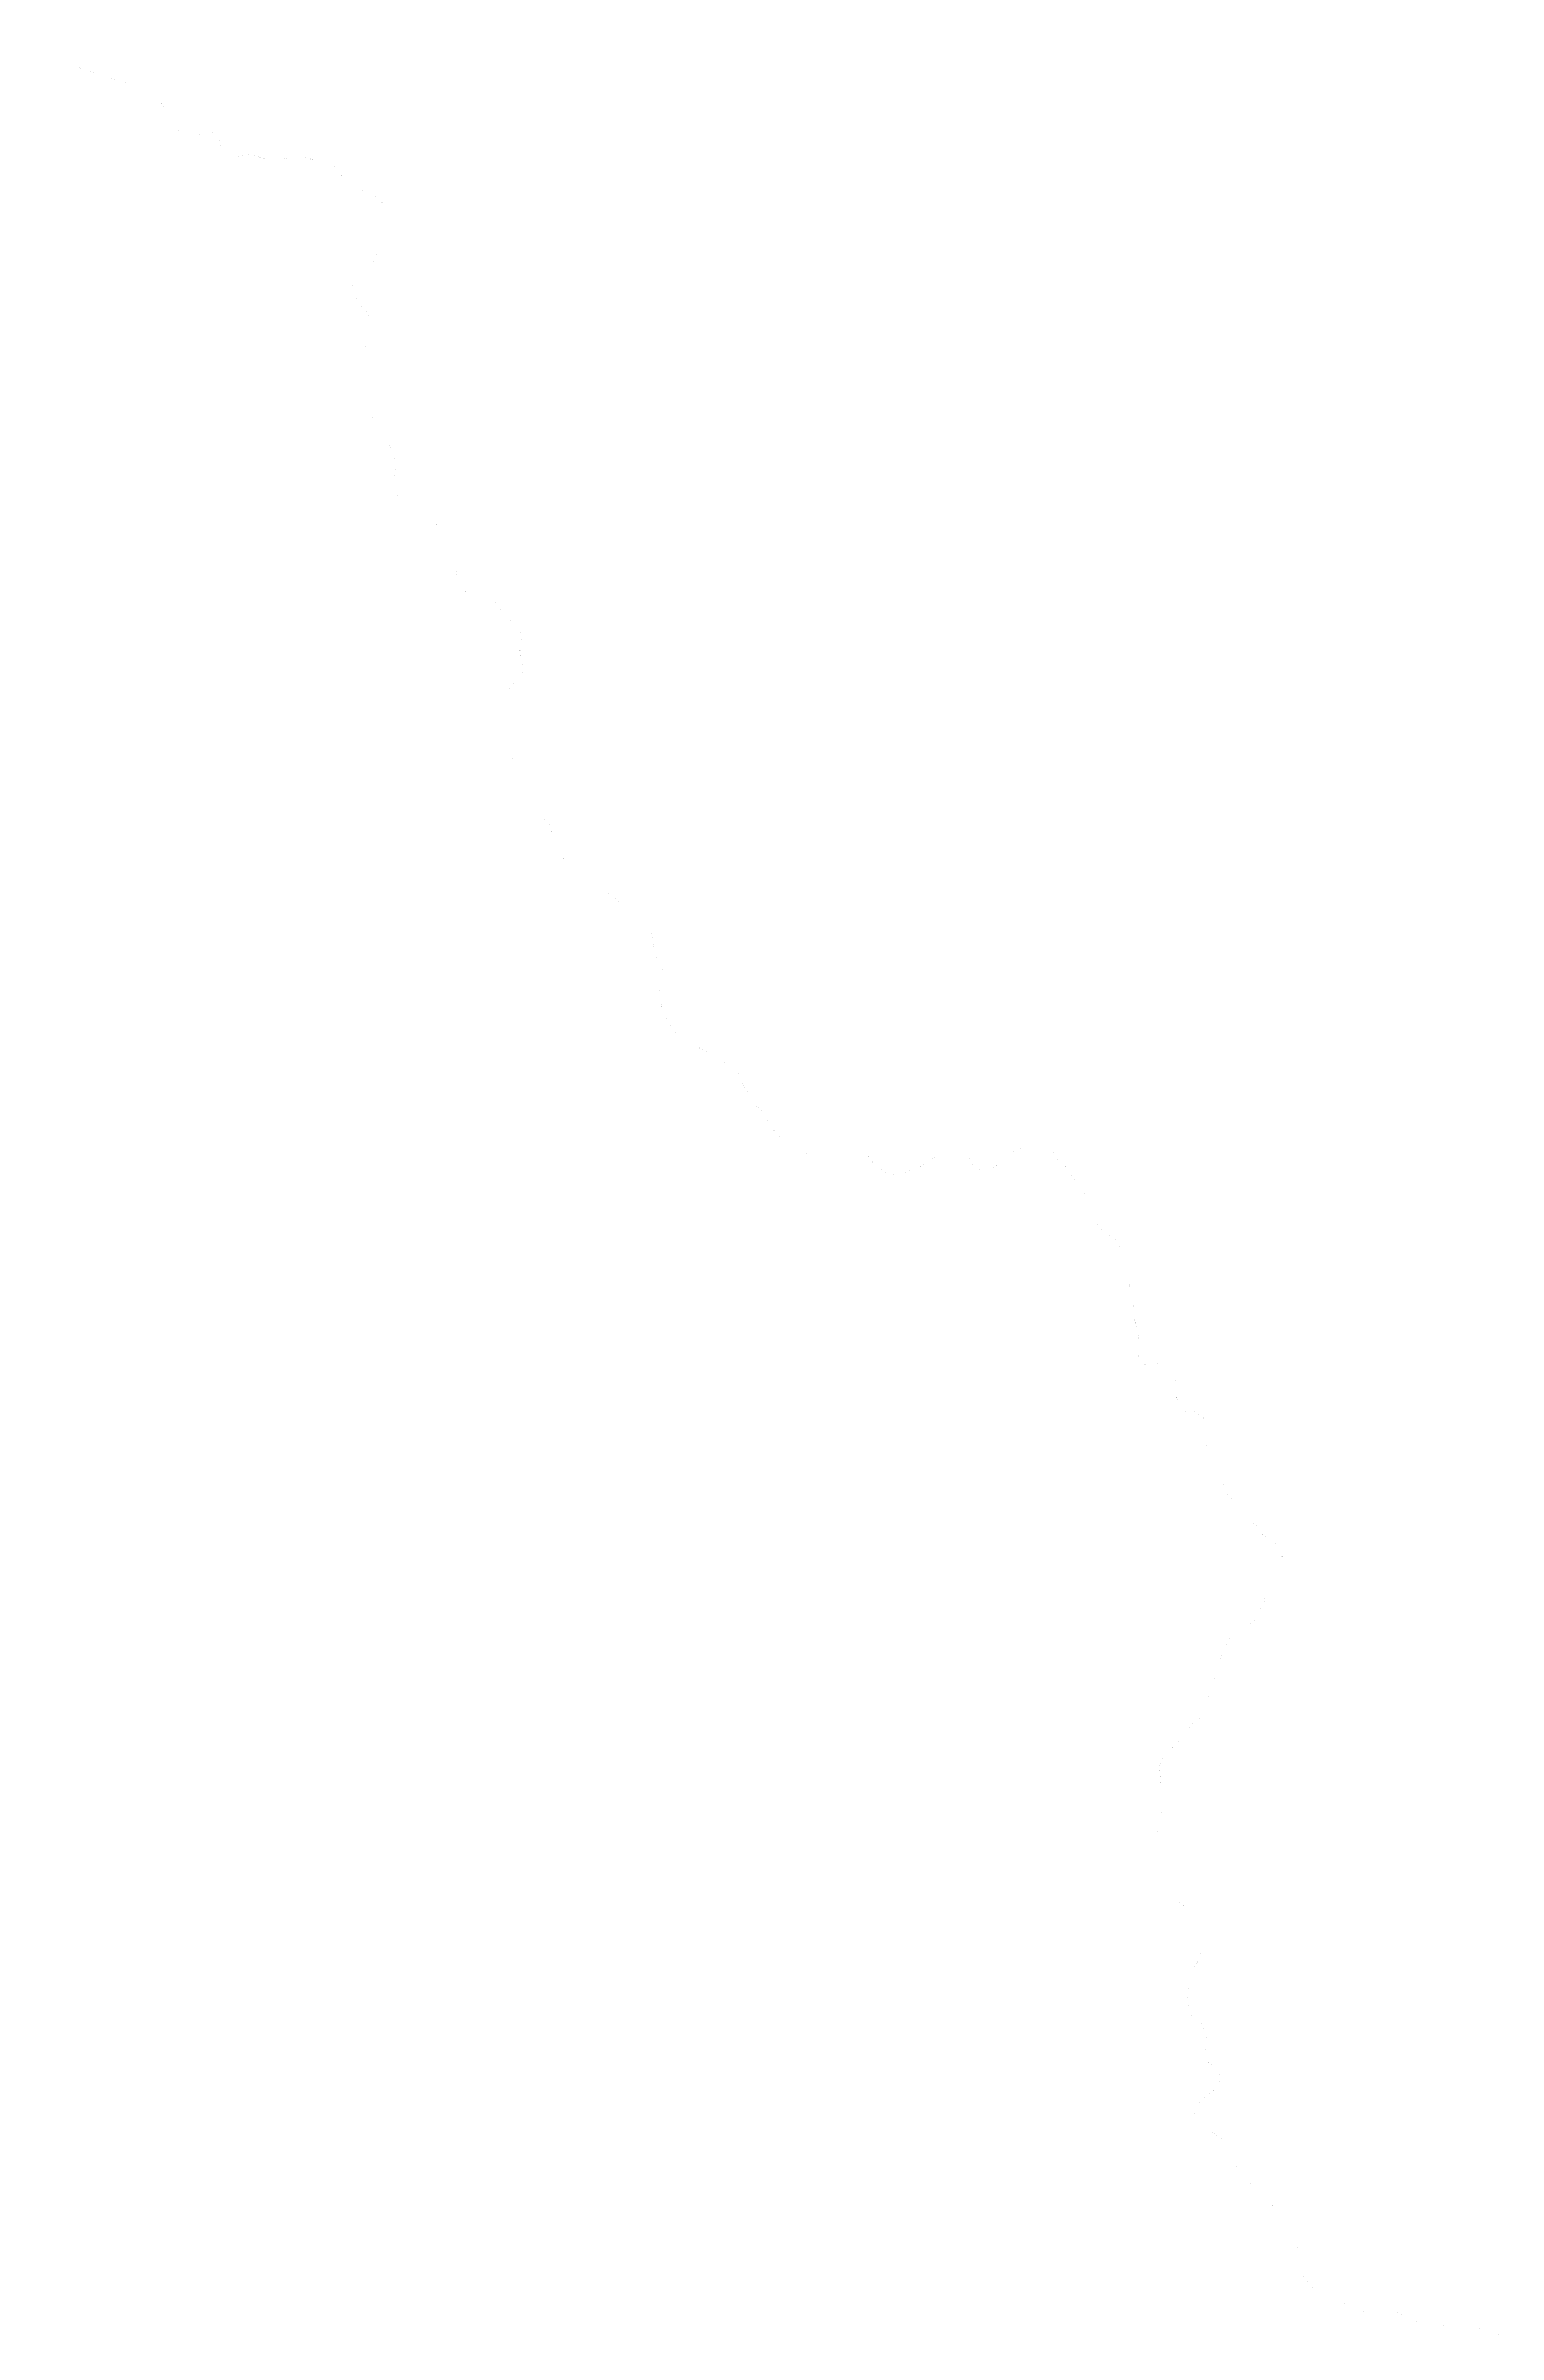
# Model space of a CAD drawing. Header units: metres. Extents: x 286428 to 330459, y 7396756 to 7466152.
import ezdxf

# ---------------------------------------------------------------- set-up
doc = ezdxf.new("R2010")
doc.units = ezdxf.units.M
doc.header["$LTSCALE"] = 10
for name, color, linetype in [('C-ROAD-TEXT', 11, 'Continuous'), ('F-HZ-AZIMUTE', 2, 'Continuous'), ('F-HZ-CURVAS', 2, 'Continuous'), ('F-HZ-ESTACA', 3, 'Continuous'), ('U-HZ-EIXO-TXT', 2, 'Continuous')]:
    doc.layers.add(name, color=color, linetype=linetype)
doc.layers.add('U-HZ-CURVAS', color=2, linetype='Continuous', lineweight=0)
doc.styles.add('ARIAL', font='arial.ttf')

# ---------------------------------------------------------------- blocks, each defined once
blk = doc.blocks.new('*U105')
at = {"layer": 'U-HZ-CURVAS', "color": 2, "linetype": 'Continuous', "lineweight": -3, "insert": (302936, 7440880), "char_height": 4, "attachment_point": 8, "rotation": 135.01866, "style": 'ARIAL'}
blk.add_mtext('{\\C256;R=450,000\\PD=251,523}', dxfattribs=at)
blk = doc.blocks.new('*U106')
at = {"layer": 'U-HZ-CURVAS', "color": 2, "linetype": 'Continuous', "lineweight": -3, "insert": (299530, 7449540), "char_height": 4, "attachment_point": 8, "rotation": 186.83759, "style": 'ARIAL'}
blk.add_mtext('{\\C256;L=24,97}', dxfattribs=at)
blk = doc.blocks.new('*U107')
at = {"layer": 'U-HZ-CURVAS', "color": 2, "linetype": 'Continuous', "lineweight": -3, "insert": (299633, 7449571), "char_height": 4, "attachment_point": 8, "rotation": 188.87393, "style": 'ARIAL'}
blk.add_mtext('{\\C256;L=0,00}', dxfattribs=at)
blk = doc.blocks.new('*U108')
at = {"layer": 'U-HZ-CURVAS', "color": 2, "linetype": 'Continuous', "lineweight": -3, "insert": (303546, 7440385), "char_height": 4, "attachment_point": 8, "rotation": 136.4503, "style": 'ARIAL'}
blk.add_mtext('{\\C256;L=0,12}', dxfattribs=at)
blk = doc.blocks.new('*U109')
at = {"layer": 'U-HZ-CURVAS', "color": 2, "linetype": 'Continuous', "lineweight": -3, "insert": (305157, 7438101), "char_height": 4, "attachment_point": 8, "rotation": 90.17963, "style": 'ARIAL'}
blk.add_mtext('{\\C256;L=0,13}', dxfattribs=at)
blk = doc.blocks.new('*U110')
at = {"layer": 'U-HZ-CURVAS', "color": 2, "linetype": 'Continuous', "lineweight": -3, "insert": (305080, 7437739), "char_height": 4, "attachment_point": 8, "rotation": 76.61357, "style": 'ARIAL'}
blk.add_mtext('{\\C256;L=343,19}', dxfattribs=at)
blk = doc.blocks.new('*U111')
at = {"layer": 'U-HZ-CURVAS', "color": 2, "linetype": 'Continuous', "lineweight": -3, "insert": (300675, 7446874), "char_height": 4, "attachment_point": 2, "rotation": 224.02339, "style": 'ARIAL'}
blk.add_mtext('{\\C256;L=95,03}', dxfattribs=at)
blk = doc.blocks.new('*U112')
at = {"layer": 'U-HZ-CURVAS', "color": 2, "linetype": 'Continuous', "lineweight": -3, "insert": (304863, 7438897), "char_height": 4, "attachment_point": 8, "rotation": 89.62602, "style": 'ARIAL'}
blk.add_mtext('{\\C256;L=24,82}', dxfattribs=at)
blk = doc.blocks.new('*U113')
at = {"layer": 'U-HZ-CURVAS', "color": 2, "linetype": 'Continuous', "lineweight": -3, "insert": (300892, 7444041), "char_height": 4, "attachment_point": 8, "rotation": 141.76149, "style": 'ARIAL'}
blk.add_mtext('{\\C256;L=181,08}', dxfattribs=at)
blk = doc.blocks.new('*U114')
at = {"layer": 'U-HZ-CURVAS', "color": 2, "linetype": 'Continuous', "lineweight": -3, "insert": (305358, 7436487), "char_height": 4, "attachment_point": 8, "rotation": 123.39571, "style": 'ARIAL'}
blk.add_mtext('{\\C256;L=87,47}', dxfattribs=at)
blk = doc.blocks.new('*U115')
at = {"layer": 'U-HZ-CURVAS', "color": 2, "linetype": 'Continuous', "lineweight": -3, "insert": (306643, 7435542), "char_height": 4, "attachment_point": 8, "rotation": 148.36351, "style": 'ARIAL'}
blk.add_mtext('{\\C256;L=145,02}', dxfattribs=at)
blk = doc.blocks.new('*U116')
at = {"layer": 'U-HZ-CURVAS', "color": 2, "linetype": 'Continuous', "lineweight": -3, "insert": (306463, 7435651), "char_height": 4, "attachment_point": 8, "rotation": 149.45851, "style": 'ARIAL'}
blk.add_mtext('{\\C256;L=142,18}', dxfattribs=at)
blk = doc.blocks.new('*U117')
at = {"layer": 'U-HZ-CURVAS', "color": 2, "linetype": 'Continuous', "lineweight": -3, "insert": (305151, 7436901), "char_height": 4, "attachment_point": 8, "rotation": 111.361, "style": 'ARIAL'}
blk.add_mtext('{\\C256;L=219,35}', dxfattribs=at)
blk = doc.blocks.new('*U118')
at = {"layer": 'U-HZ-CURVAS', "color": 2, "linetype": 'Continuous', "lineweight": -3, "insert": (305085, 7437070), "char_height": 4, "attachment_point": 8, "rotation": 111.10819, "style": 'ARIAL'}
blk.add_mtext('{\\C256;L=76,73}', dxfattribs=at)
blk = doc.blocks.new('*U119')
at = {"layer": 'U-HZ-CURVAS', "color": 2, "linetype": 'Continuous', "lineweight": -3, "insert": (305013, 7438414), "char_height": 4, "attachment_point": 8, "rotation": 122.4541, "style": 'ARIAL'}
blk.add_mtext('{\\C256;L=103,66}', dxfattribs=at)
blk = doc.blocks.new('*U120')
at = {"layer": 'U-HZ-CURVAS', "color": 2, "linetype": 'Continuous', "lineweight": -3, "insert": (300863, 7447494), "char_height": 4, "attachment_point": 8, "rotation": 100.8274, "style": 'ARIAL'}
blk.add_mtext('{\\C256;L=127,63}', dxfattribs=at)
blk = doc.blocks.new('*U121')
at = {"layer": 'U-HZ-CURVAS', "color": 2, "linetype": 'Continuous', "lineweight": -3, "insert": (300832, 7447665), "char_height": 4, "attachment_point": 8, "rotation": 99.91671, "style": 'ARIAL'}
blk.add_mtext('{\\C256;L=60,63}', dxfattribs=at)
blk = doc.blocks.new('*U122')
at = {"layer": 'U-HZ-CURVAS', "color": 2, "linetype": 'Continuous', "lineweight": -3, "insert": (298921, 7450010), "char_height": 4, "attachment_point": 8, "rotation": 104.99983, "style": 'ARIAL'}
blk.add_mtext('{\\C256;L=173,07}', dxfattribs=at)
blk = doc.blocks.new('*U123')
at = {"layer": 'U-HZ-CURVAS', "color": 2, "linetype": 'Continuous', "lineweight": -3, "insert": (298871, 7450202), "char_height": 4, "attachment_point": 8, "rotation": 104.28781, "style": 'ARIAL'}
blk.add_mtext('{\\C256;L=98,02}', dxfattribs=at)
blk = doc.blocks.new('*U124')
at = {"layer": 'U-HZ-CURVAS', "color": 2, "linetype": 'Continuous', "lineweight": -3, "insert": (304631, 7439483), "char_height": 4, "attachment_point": 8, "rotation": 122.23943, "style": 'ARIAL'}
blk.add_mtext('{\\C256;L=464,75}', dxfattribs=at)
blk = doc.blocks.new('*U125')
at = {"layer": 'U-HZ-CURVAS', "color": 2, "linetype": 'Continuous', "lineweight": -3, "insert": (300827, 7448020), "char_height": 4, "attachment_point": 8, "rotation": 83.18357, "style": 'ARIAL'}
blk.add_mtext('{\\C256;L=122,40}', dxfattribs=at)
blk = doc.blocks.new('*U126')
at = {"layer": 'U-HZ-CURVAS', "color": 2, "linetype": 'Continuous', "lineweight": -3, "insert": (307693, 7434431), "char_height": 4, "attachment_point": 8, "rotation": 122.88811, "style": 'ARIAL'}
blk.add_mtext('{\\C256;L=170,56}', dxfattribs=at)
blk = doc.blocks.new('*U127')
at = {"layer": 'U-HZ-CURVAS', "color": 2, "linetype": 'Continuous', "lineweight": -3, "insert": (306047, 7435828), "char_height": 4, "attachment_point": 8, "rotation": 165.12537, "style": 'ARIAL'}
blk.add_mtext('{\\C256;L=93,91}', dxfattribs=at)
blk = doc.blocks.new('*U128')
at = {"layer": 'U-HZ-CURVAS', "color": 2, "linetype": 'Continuous', "lineweight": -3, "insert": (305556, 7436186), "char_height": 4, "attachment_point": 8, "rotation": 121.81687, "style": 'ARIAL'}
blk.add_mtext('{\\C256;L=67,30}', dxfattribs=at)
blk = doc.blocks.new('*U129')
at = {"layer": 'U-HZ-CURVAS', "color": 2, "linetype": 'Continuous', "lineweight": -3, "insert": (305447, 7436353), "char_height": 4, "attachment_point": 8, "rotation": 123.97051, "style": 'ARIAL'}
blk.add_mtext('{\\C256;L=183,52}', dxfattribs=at)
blk = doc.blocks.new('*U130')
at = {"layer": 'U-HZ-CURVAS', "color": 2, "linetype": 'Continuous', "lineweight": -3, "insert": (302808, 7441092), "char_height": 4, "attachment_point": 8, "rotation": 112.68143, "style": 'ARIAL'}
blk.add_mtext('{\\C256;L=35,80}', dxfattribs=at)
blk = doc.blocks.new('*U131')
at = {"layer": 'U-HZ-CURVAS', "color": 2, "linetype": 'Continuous', "lineweight": -3, "insert": (300431, 7446229), "char_height": 4, "attachment_point": 8, "rotation": 84.56892, "style": 'ARIAL'}
blk.add_mtext('{\\C256;L=438,56}', dxfattribs=at)
blk = doc.blocks.new('*U132')
at = {"layer": 'U-HZ-CURVAS', "color": 2, "linetype": 'Continuous', "lineweight": -3, "insert": (300525, 7448727), "char_height": 4, "attachment_point": 8, "rotation": 134.51024, "style": 'ARIAL'}
blk.add_mtext('{\\C256;L=387,57}', dxfattribs=at)
blk = doc.blocks.new('*U133')
at = {"layer": 'U-HZ-CURVAS', "color": 2, "linetype": 'Continuous', "lineweight": -3, "insert": (300371, 7445659), "char_height": 4, "attachment_point": 8, "rotation": 84.39904, "style": 'ARIAL'}
blk.add_mtext('{\\C256;L=337,21}', dxfattribs=at)
blk = doc.blocks.new('*U134')
at = {"layer": 'U-HZ-CURVAS', "color": 2, "linetype": 'Continuous', "lineweight": -3, "insert": (300577, 7444591), "char_height": 4, "attachment_point": 8, "rotation": 91.83199, "style": 'ARIAL'}
blk.add_mtext('{\\C256;L=21,71}', dxfattribs=at)
blk = doc.blocks.new('*U135')
at = {"layer": 'U-HZ-CURVAS', "color": 2, "linetype": 'Continuous', "lineweight": -3, "insert": (300350, 7445452), "char_height": 4, "attachment_point": 8, "rotation": 83.54877, "style": 'ARIAL'}
blk.add_mtext('{\\C256;L=26,09}', dxfattribs=at)
blk = doc.blocks.new('*U136')
at = {"layer": 'U-HZ-CURVAS', "color": 2, "linetype": 'Continuous', "lineweight": -3, "insert": (304205, 7439920), "char_height": 4, "attachment_point": 8, "rotation": 159.37641, "style": 'ARIAL'}
blk.add_mtext('{\\C256;L=28,74}', dxfattribs=at)
blk = doc.blocks.new('*U137')
at = {"layer": 'U-HZ-CURVAS', "color": 2, "linetype": 'Continuous', "lineweight": -3, "insert": (303908, 7440124), "char_height": 4, "attachment_point": 8, "rotation": 134.09517, "style": 'ARIAL'}
blk.add_mtext('{\\C256;L=95,93}', dxfattribs=at)
blk = doc.blocks.new('*U138')
at = {"layer": 'U-HZ-CURVAS', "color": 2, "linetype": 'Continuous', "lineweight": -3, "insert": (303697, 7440286), "char_height": 4, "attachment_point": 8, "rotation": 153.80206, "style": 'ARIAL'}
blk.add_mtext('{\\C256;L=21,04}', dxfattribs=at)
blk = doc.blocks.new('*U139')
at = {"layer": 'U-HZ-CURVAS', "color": 2, "linetype": 'Continuous', "lineweight": -3, "insert": (303436, 7440522), "char_height": 4, "attachment_point": 8, "rotation": 124.98335, "style": 'ARIAL'}
blk.add_mtext('{\\C256;L=95,93}', dxfattribs=at)
blk = doc.blocks.new('*U140')
at = {"layer": 'U-HZ-CURVAS', "color": 2, "linetype": 'Continuous', "lineweight": -3, "insert": (303163, 7440747), "char_height": 4, "attachment_point": 8, "rotation": 157.35588, "style": 'ARIAL'}
blk.add_mtext('{\\C256;L=67,73}', dxfattribs=at)
blk = doc.blocks.new('*U141')
at = {"layer": 'U-HZ-CURVAS', "color": 2, "linetype": 'Continuous', "lineweight": -3, "insert": (302419, 7441398), "char_height": 4, "attachment_point": 8, "rotation": 171.63579, "style": 'ARIAL'}
blk.add_mtext('{\\C256;L=25,45}', dxfattribs=at)
blk = doc.blocks.new('*U142')
at = {"layer": 'U-HZ-CURVAS', "color": 2, "linetype": 'Continuous', "lineweight": -3, "insert": (301973, 7441784), "char_height": 4, "attachment_point": 8, "rotation": 107.24279, "style": 'ARIAL'}
blk.add_mtext('{\\C256;L=35,98}', dxfattribs=at)
blk = doc.blocks.new('*U143')
at = {"layer": 'U-HZ-CURVAS', "color": 2, "linetype": 'Continuous', "lineweight": -3, "insert": (301761, 7442325), "char_height": 4, "attachment_point": 8, "rotation": 94.97407, "style": 'ARIAL'}
blk.add_mtext('{\\C256;L=24,01}', dxfattribs=at)
blk = doc.blocks.new('*U144')
at = {"layer": 'U-HZ-CURVAS', "color": 2, "linetype": 'Continuous', "lineweight": -3, "insert": (301562, 7442699), "char_height": 4, "attachment_point": 8, "rotation": 141.25434, "style": 'ARIAL'}
blk.add_mtext('{\\C256;L=20,00}', dxfattribs=at)
blk = doc.blocks.new('*U145')
at = {"layer": 'U-HZ-CURVAS', "color": 2, "linetype": 'Continuous', "lineweight": -3, "insert": (301470, 7442773), "char_height": 4, "attachment_point": 8, "rotation": 141.25434, "style": 'ARIAL'}
blk.add_mtext('{\\C256;L=216,71}', dxfattribs=at)
blk = doc.blocks.new('*U146')
at = {"layer": 'U-HZ-CURVAS', "color": 2, "linetype": 'Continuous', "lineweight": -3, "insert": (307307, 7435115), "char_height": 4, "attachment_point": 8, "rotation": 136.20709, "style": 'ARIAL'}
blk.add_mtext('{\\C256;L=46,68}', dxfattribs=at)
blk = doc.blocks.new('*U147')
at = {"layer": 'U-HZ-CURVAS', "color": 2, "linetype": 'Continuous', "lineweight": -3, "insert": (307003, 7435326), "char_height": 4, "attachment_point": 8, "rotation": 149.45768, "style": 'ARIAL'}
blk.add_mtext('{\\C256;L=313,30}', dxfattribs=at)
blk = doc.blocks.new('*U148')
at = {"layer": 'U-HZ-CURVAS', "color": 2, "linetype": 'Continuous', "lineweight": -3, "insert": (307844, 7434197), "char_height": 4, "attachment_point": 8, "rotation": 122.88811, "style": 'ARIAL'}
blk.add_mtext('{\\C256;L=386,79}', dxfattribs=at)
blk = doc.blocks.new('*U149')
at = {"layer": 'U-HZ-CURVAS', "color": 2, "linetype": 'Continuous', "lineweight": -3, "insert": (307992, 7433970), "char_height": 4, "attachment_point": 8, "rotation": 124.80749, "style": 'ARIAL'}
blk.add_mtext('{\\C256;L=36,72}', dxfattribs=at)
blk = doc.blocks.new('*U150')
at = {"layer": 'U-HZ-CURVAS', "color": 2, "linetype": 'Continuous', "lineweight": -3, "insert": (307555, 7434691), "char_height": 4, "attachment_point": 8, "rotation": 110.7918, "style": 'ARIAL'}
blk.add_mtext('{\\C256;L=61,08}', dxfattribs=at)
blk = doc.blocks.new('*U151')
at = {"layer": 'U-HZ-CURVAS', "color": 2, "linetype": 'Continuous', "lineweight": -3, "insert": (307508, 7434809), "char_height": 4, "attachment_point": 8, "rotation": 111.95029, "style": 'ARIAL'}
blk.add_mtext('{\\C256;L=92,19}', dxfattribs=at)
blk = doc.blocks.new('*U152')
at = {"layer": 'U-HZ-CURVAS', "color": 2, "linetype": 'Continuous', "lineweight": -3, "insert": (300063, 7449283), "char_height": 4, "attachment_point": 8, "rotation": 121.65354, "style": 'ARIAL'}
blk.add_mtext('{\\C256;L=23,45}', dxfattribs=at)
blk = doc.blocks.new('*U153')
at = {"layer": 'U-HZ-CURVAS', "color": 2, "linetype": 'Continuous', "lineweight": -3, "insert": (300815, 7448358), "char_height": 4, "attachment_point": 8, "rotation": 108.8469, "style": 'ARIAL'}
blk.add_mtext('{\\C256;R=530,000\\PD=374,784}', dxfattribs=at)
blk = doc.blocks.new('*U154')
at = {"layer": 'U-HZ-CURVAS', "color": 2, "linetype": 'Continuous', "lineweight": -3, "insert": (305252, 7436656), "char_height": 4, "attachment_point": 8, "rotation": 117.37836, "style": 'ARIAL'}
blk.add_mtext('{\\C256;R=800,000\\PD=28,036}', dxfattribs=at)
blk = doc.blocks.new('*U155')
at = {"layer": 'U-HZ-CURVAS', "color": 2, "linetype": 'Continuous', "lineweight": -3, "insert": (306786, 7435454), "char_height": 4, "attachment_point": 8, "rotation": 148.9106, "style": 'ARIAL'}
blk.add_mtext('{\\C256;R=10012,750\\PD=191,211}', dxfattribs=at)
blk = doc.blocks.new('*U156')
at = {"layer": 'U-HZ-CURVAS', "color": 2, "linetype": 'Continuous', "lineweight": -3, "insert": (305010, 7437336), "char_height": 4, "attachment_point": 8, "rotation": 93.86088, "style": 'ARIAL'}
blk.add_mtext('{\\C256;R=510,000\\PD=149,092}', dxfattribs=at)
blk = doc.blocks.new('*U157')
at = {"layer": 'U-HZ-CURVAS', "color": 2, "linetype": 'Continuous', "lineweight": -3, "insert": (304887, 7438660), "char_height": 4, "attachment_point": 8, "rotation": 106.04006, "style": 'ARIAL'}
blk.add_mtext('{\\C256;R=600,000\\PD=244,143}', dxfattribs=at)
blk = doc.blocks.new('*U158')
at = {"layer": 'U-HZ-CURVAS', "color": 2, "linetype": 'Continuous', "lineweight": -3, "insert": (300870, 7447145), "char_height": 4, "attachment_point": 8, "rotation": 72.4254, "style": 'ARIAL'}
blk.add_mtext('{\\C256;R=500,000\\PD=396,237}', dxfattribs=at)
blk = doc.blocks.new('*U159')
at = {"layer": 'U-HZ-CURVAS', "color": 2, "linetype": 'Continuous', "lineweight": -3, "insert": (300810, 7447827), "char_height": 4, "attachment_point": 8, "rotation": 91.55014, "style": 'ARIAL'}
blk.add_mtext('{\\C256;R=550,000\\PD=61,064}', dxfattribs=at)
blk = doc.blocks.new('*U160')
at = {"layer": 'U-HZ-CURVAS', "color": 2, "linetype": 'Continuous', "lineweight": -3, "insert": (298891, 7450124), "char_height": 4, "attachment_point": 8, "rotation": 104.64382, "style": 'ARIAL'}
blk.add_mtext('{\\C256;R=5000,000\\PD=62,135}', dxfattribs=at)
blk = doc.blocks.new('*U161')
at = {"layer": 'U-HZ-CURVAS', "color": 2, "linetype": 'Continuous', "lineweight": -3, "insert": (305136, 7438147), "char_height": 4, "attachment_point": 8, "rotation": 99.53384, "style": 'ARIAL'}
blk.add_mtext('{\\C256;R=500,000\\PD=300,562}', dxfattribs=at)
blk = doc.blocks.new('*U162')
at = {"layer": 'U-HZ-CURVAS', "color": 2, "linetype": 'Continuous', "lineweight": -3, "insert": (305105, 7437019), "char_height": 4, "attachment_point": 8, "rotation": 111.23459, "style": 'ARIAL'}
blk.add_mtext('{\\C256;R=7500,000\\PD=33,093}', dxfattribs=at)
blk = doc.blocks.new('*U163')
at = {"layer": 'U-HZ-CURVAS', "color": 2, "linetype": 'Continuous', "lineweight": -3, "insert": (300844, 7447596), "char_height": 4, "attachment_point": 8, "rotation": 100.37206, "style": 'ARIAL'}
blk.add_mtext('{\\C256;R=5000,000\\PD=79,473}', dxfattribs=at)
blk = doc.blocks.new('*U164')
at = {"layer": 'U-HZ-CURVAS', "color": 2, "linetype": 'Continuous', "lineweight": -3, "insert": (306552, 7435598), "char_height": 4, "attachment_point": 8, "rotation": 148.91101, "style": 'ARIAL'}
blk.add_mtext('{\\C256;R=3500,000\\PD=66,890}', dxfattribs=at)
blk = doc.blocks.new('*U165')
at = {"layer": 'U-HZ-CURVAS', "color": 2, "linetype": 'Continuous', "lineweight": -3, "insert": (306253, 7435766), "char_height": 4, "attachment_point": 8, "rotation": 157.29194, "style": 'ARIAL'}
blk.add_mtext('{\\C256;R=655,000\\PD=20,356}', dxfattribs=at)
blk = doc.blocks.new('*U166')
at = {"layer": 'U-HZ-CURVAS', "color": 2, "linetype": 'Continuous', "lineweight": -3, "insert": (305750, 7435947), "char_height": 4, "attachment_point": 8, "rotation": 143.47112, "style": 'ARIAL'}
blk.add_mtext('{\\C256;R=500,000\\PD=220,068}', dxfattribs=at)
blk = doc.blocks.new('*U167')
at = {"layer": 'U-HZ-CURVAS', "color": 2, "linetype": 'Continuous', "lineweight": -3, "insert": (305388, 7436440), "char_height": 4, "attachment_point": 8, "rotation": 123.68311, "style": 'ARIAL'}
blk.add_mtext('{\\C256;R=2500,000\\PD=25,080}', dxfattribs=at)
blk = doc.blocks.new('*U168')
at = {"layer": 'U-HZ-CURVAS', "color": 2, "linetype": 'Continuous', "lineweight": -3, "insert": (304842, 7439107), "char_height": 4, "attachment_point": 8, "rotation": 105.93272, "style": 'ARIAL'}
blk.add_mtext('{\\C256;R=550,000\\PD=218,441}', dxfattribs=at)
blk = doc.blocks.new('*U169')
at = {"layer": 'U-HZ-CURVAS', "color": 2, "linetype": 'Continuous', "lineweight": -3, "insert": (305519, 7436246), "char_height": 4, "attachment_point": 8, "rotation": 122.89369, "style": 'ARIAL'}
blk.add_mtext('{\\C256;R=2000,000\\PD=75,176}', dxfattribs=at)
blk = doc.blocks.new('*U170')
at = {"layer": 'U-HZ-CURVAS', "color": 2, "linetype": 'Continuous', "lineweight": -3, "insert": (301184, 7443099), "char_height": 4, "attachment_point": 8, "rotation": 110.11408, "style": 'ARIAL'}
blk.add_mtext('{\\C256;R=500,000\\PD=440,585}', dxfattribs=at)
blk = doc.blocks.new('*U171')
at = {"layer": 'U-HZ-CURVAS', "color": 2, "linetype": 'Continuous', "lineweight": -3, "insert": (301159, 7443739), "char_height": 4, "attachment_point": 8, "rotation": 110.33048, "style": 'ARIAL'}
blk.add_mtext('{\\C256;R=500,000\\PD=444,362}', dxfattribs=at)
blk = doc.blocks.new('*U172')
at = {"layer": 'U-HZ-CURVAS', "color": 2, "linetype": 'Continuous', "lineweight": -3, "insert": (300502, 7446665), "char_height": 4, "attachment_point": 8, "rotation": 64.29615, "style": 'ARIAL'}
blk.add_mtext('{\\C256;R=450,000\\PD=199,562}', dxfattribs=at)
blk = doc.blocks.new('*U173')
at = {"layer": 'U-HZ-CURVAS', "color": 2, "linetype": 'Continuous', "lineweight": -3, "insert": (300392, 7445872), "char_height": 4, "attachment_point": 8, "rotation": 82.92174, "style": 'ARIAL'}
blk.add_mtext('{\\C256;R=1750,000\\PD=90,243}', dxfattribs=at)
blk = doc.blocks.new('*U174')
at = {"layer": 'U-HZ-CURVAS', "color": 2, "linetype": 'Continuous', "lineweight": -3, "insert": (300405, 7445964), "char_height": 4, "attachment_point": 8, "rotation": 83.00667, "style": 'ARIAL'}
blk.add_mtext('{\\C256;R=1750,000\\PD=95,432}', dxfattribs=at)
blk = doc.blocks.new('*U175')
at = {"layer": 'U-HZ-CURVAS', "color": 2, "linetype": 'Continuous', "lineweight": -3, "insert": (300638, 7444307), "char_height": 4, "attachment_point": 8, "rotation": 116.79674, "style": 'ARIAL'}
blk.add_mtext('{\\C256;R=540,000\\PD=390,807}', dxfattribs=at)
blk = doc.blocks.new('*U176')
at = {"layer": 'U-HZ-CURVAS', "color": 2, "linetype": 'Continuous', "lineweight": -3, "insert": (300353, 7445478), "char_height": 4, "attachment_point": 8, "rotation": 83.9739, "style": 'ARIAL'}
blk.add_mtext('{\\C256;R=1750,000\\PD=25,970}', dxfattribs=at)
blk = doc.blocks.new('*U177')
at = {"layer": 'U-HZ-CURVAS', "color": 2, "linetype": 'Continuous', "lineweight": -3, "insert": (300549, 7444793), "char_height": 4, "attachment_point": 8, "rotation": 107.26022, "style": 'ARIAL'}
blk.add_mtext('{\\C256;R=585,000\\PD=235,248}', dxfattribs=at)
blk = doc.blocks.new('*U178')
at = {"layer": 'U-HZ-CURVAS', "color": 2, "linetype": 'Continuous', "lineweight": -3, "insert": (300358, 7445196), "char_height": 4, "attachment_point": 8, "rotation": 103.15706, "style": 'ARIAL'}
blk.add_mtext('{\\C256;R=607,000\\PD=351,927}', dxfattribs=at)
blk = doc.blocks.new('*U179')
at = {"layer": 'U-HZ-CURVAS', "color": 2, "linetype": 'Continuous', "lineweight": -3, "insert": (304387, 7439827), "char_height": 4, "attachment_point": 8, "rotation": 140.80792, "style": 'ARIAL'}
blk.add_mtext('{\\C256;R=450,000\\PD=192,324}', dxfattribs=at)
blk = doc.blocks.new('*U180')
at = {"layer": 'U-HZ-CURVAS', "color": 2, "linetype": 'Continuous', "lineweight": -3, "insert": (304055, 7439990), "char_height": 4, "attachment_point": 8, "rotation": 146.73579, "style": 'ARIAL'}
blk.add_mtext('{\\C256;R=490,000\\PD=136,490}', dxfattribs=at)
blk = doc.blocks.new('*U181')
at = {"layer": 'U-HZ-CURVAS', "color": 2, "linetype": 'Continuous', "lineweight": -3, "insert": (303797, 7440229), "char_height": 4, "attachment_point": 8, "rotation": 143.94862, "style": 'ARIAL'}
blk.add_mtext('{\\C256;R=390,000\\PD=54,585}', dxfattribs=at)
blk = doc.blocks.new('*U182')
at = {"layer": 'U-HZ-CURVAS', "color": 2, "linetype": 'Continuous', "lineweight": -3, "insert": (303560, 7440369), "char_height": 4, "attachment_point": 8, "rotation": 139.3927, "style": 'ARIAL'}
blk.add_mtext('{\\C256;R=420,000\\PD=131,636}', dxfattribs=at)
blk = doc.blocks.new('*U183')
at = {"layer": 'U-HZ-CURVAS', "color": 2, "linetype": 'Continuous', "lineweight": -3, "insert": (303317, 7440666), "char_height": 4, "attachment_point": 8, "rotation": 141.16961, "style": 'ARIAL'}
blk.add_mtext('{\\C256;R=370,000\\PD=129,546}', dxfattribs=at)
blk = doc.blocks.new('*U184')
at = {"layer": 'U-HZ-CURVAS', "color": 2, "linetype": 'Continuous', "lineweight": -3, "insert": (302936, 7440880), "char_height": 4, "attachment_point": 8, "rotation": 135.01866, "style": 'ARIAL'}
blk.add_mtext('{\\C256;R=450,000\\PD=251,523}', dxfattribs=at)
blk = doc.blocks.new('*U185')
at = {"layer": 'U-HZ-CURVAS', "color": 2, "linetype": 'Continuous', "lineweight": -3, "insert": (302662, 7441310), "char_height": 4, "attachment_point": 8, "rotation": 142.15861, "style": 'ARIAL'}
blk.add_mtext('{\\C256;R=400,000\\PD=312,399}', dxfattribs=at)
blk = doc.blocks.new('*U186')
at = {"layer": 'U-HZ-CURVAS', "color": 2, "linetype": 'Continuous', "lineweight": -3, "insert": (302132, 7441512), "char_height": 4, "attachment_point": 8, "rotation": 139.43929, "style": 'ARIAL'}
blk.add_mtext('{\\C256;R=450,000\\PD=426,076}', dxfattribs=at)
blk = doc.blocks.new('*U187')
at = {"layer": 'U-HZ-CURVAS', "color": 2, "linetype": 'Continuous', "lineweight": -3, "insert": (301709, 7442538), "char_height": 4, "attachment_point": 8, "rotation": 118.11421, "style": 'ARIAL'}
blk.add_mtext('{\\C256;R=410,000\\PD=231,956}', dxfattribs=at)
blk = doc.blocks.new('*U188')
at = {"layer": 'U-HZ-CURVAS', "color": 2, "linetype": 'Continuous', "lineweight": -3, "insert": (301928, 7441907), "char_height": 4, "attachment_point": 8, "rotation": 115.47566, "style": 'ARIAL'}
blk.add_mtext('{\\C256;R=500,000\\PD=56,447}', dxfattribs=at)
blk = doc.blocks.new('*U189')
at = {"layer": 'U-HZ-CURVAS', "color": 2, "linetype": 'Continuous', "lineweight": -3, "insert": (301791, 7442151), "char_height": 4, "attachment_point": 8, "rotation": 109.31805, "style": 'ARIAL'}
blk.add_mtext('{\\C256;R=455,000\\PD=133,612}', dxfattribs=at)
blk = doc.blocks.new('*U190')
at = {"layer": 'U-HZ-CURVAS', "color": 2, "linetype": 'Continuous', "lineweight": -3, "insert": (300217, 7449060), "char_height": 4, "attachment_point": 8, "rotation": 128.08189, "style": 'ARIAL'}
blk.add_mtext('{\\C256;R=2300,000\\PD=516,101}', dxfattribs=at)
blk = doc.blocks.new('*U191')
at = {"layer": 'U-HZ-CURVAS', "color": 2, "linetype": 'Continuous', "lineweight": -3, "insert": (299843, 7449507), "char_height": 4, "attachment_point": 8, "rotation": 154.24556, "style": 'ARIAL'}
blk.add_mtext('{\\C256;R=450,000\\PD=393,072}', dxfattribs=at)
blk = doc.blocks.new('*U192')
at = {"layer": 'U-HZ-CURVAS', "color": 2, "linetype": 'Continuous', "lineweight": -3, "insert": (299143, 7449603), "char_height": 4, "attachment_point": 8, "rotation": 145.91871, "style": 'ARIAL'}
blk.add_mtext('{\\C256;R=420,000\\PD=447,624}', dxfattribs=at)
blk = doc.blocks.new('*U193')
at = {"layer": 'U-HZ-CURVAS', "color": 2, "linetype": 'Continuous', "lineweight": -3, "insert": (307965, 7434010), "char_height": 4, "attachment_point": 8, "rotation": 123.8478, "style": 'ARIAL'}
blk.add_mtext('{\\C256;R=1750,000\\PD=58,624}', dxfattribs=at)
blk = doc.blocks.new('*U194')
at = {"layer": 'U-HZ-CURVAS', "color": 2, "linetype": 'Continuous', "lineweight": -3, "insert": (307600, 7434580), "char_height": 4, "attachment_point": 8, "rotation": 116.83995, "style": 'ARIAL'}
blk.add_mtext('{\\C256;R=550,000\\PD=56,116}', dxfattribs=at)
blk = doc.blocks.new('*U195')
at = {"layer": 'U-HZ-CURVAS', "color": 2, "linetype": 'Continuous', "lineweight": -3, "insert": (307535, 7434743), "char_height": 4, "attachment_point": 8, "rotation": 111.37105, "style": 'ARIAL'}
blk.add_mtext('{\\C256;R=2500,000\\PD=50,549}', dxfattribs=at)
blk = doc.blocks.new('*U196')
at = {"layer": 'U-HZ-CURVAS', "color": 2, "linetype": 'Continuous', "lineweight": -3, "insert": (307423, 7434985), "char_height": 4, "attachment_point": 8, "rotation": 124.07869, "style": 'ARIAL'}
blk.add_mtext('{\\C256;R=585,000\\PD=187,666}', dxfattribs=at)
blk = doc.blocks.new('*U197')
at = {"layer": 'U-HZ-CURVAS', "color": 2, "linetype": 'Continuous', "lineweight": -3, "insert": (307218, 7435194), "char_height": 4, "attachment_point": 8, "rotation": 142.83238, "style": 'ARIAL'}
blk.add_mtext('{\\C256;R=585,000\\PD=75,291}', dxfattribs=at)
blk = doc.blocks.new('*U198')
at = {"layer": 'U-HZ-CURVAS', "color": 2, "linetype": 'Continuous', "lineweight": -3, "insert": (300840, 7448130), "char_height": 4, "width": 25.84, "attachment_point": 8, "rotation": 84.53489, "style": 'ARIAL', "bg_fill": 3, "box_fill_scale": 1.3175, "bg_fill_color": 256, "bg_fill_true_color": 13158600, "bg_fill_transparency": 0}
blk.add_mtext('{\\C256;Lc=100,00}', dxfattribs=at)
blk = doc.blocks.new('*U199')
at = {"layer": 'U-HZ-CURVAS', "color": 2, "linetype": 'Continuous', "lineweight": -3, "insert": (300695, 7448553), "char_height": 4, "width": 25.84, "attachment_point": 8, "rotation": 133.15892, "style": 'ARIAL', "bg_fill": 3, "box_fill_scale": 1.3175, "bg_fill_color": 256, "bg_fill_true_color": 13158600, "bg_fill_transparency": 0}
blk.add_mtext('{\\C256;Lc=100,00}', dxfattribs=at)
blk = doc.blocks.new('*U200')
at = {"layer": 'U-HZ-CURVAS', "color": 2, "linetype": 'Continuous', "lineweight": -3, "insert": (305295, 7436582), "char_height": 4, "width": 25.84, "attachment_point": 8, "rotation": 122.14237, "style": 'ARIAL', "bg_fill": 3, "box_fill_scale": 1.3175, "bg_fill_color": 256, "bg_fill_true_color": 13158600, "bg_fill_transparency": 0}
blk.add_mtext('{\\C256;Lc=140,00}', dxfattribs=at)
blk = doc.blocks.new('*U201')
at = {"layer": 'U-HZ-CURVAS', "color": 2, "linetype": 'Continuous', "lineweight": -3, "insert": (305217, 7436734), "char_height": 4, "width": 25.84, "attachment_point": 8, "rotation": 112.61434, "style": 'ARIAL', "bg_fill": 3, "box_fill_scale": 1.3175, "bg_fill_color": 256, "bg_fill_true_color": 13158600, "bg_fill_transparency": 0}
blk.add_mtext('{\\C256;Lc=140,00}', dxfattribs=at)
blk = doc.blocks.new('*U202')
at = {"layer": 'U-HZ-CURVAS', "color": 2, "linetype": 'Continuous', "lineweight": -3, "insert": (305043, 7437181), "char_height": 4, "width": 25.84, "attachment_point": 8, "rotation": 108.86313, "style": 'ARIAL', "bg_fill": 3, "box_fill_scale": 1.3175, "bg_fill_color": 256, "bg_fill_true_color": 13158600, "bg_fill_transparency": 0}
blk.add_mtext('{\\C256;Lc=160,00}', dxfattribs=at)
blk = doc.blocks.new('*U203')
at = {"layer": 'U-HZ-CURVAS', "color": 2, "linetype": 'Continuous', "lineweight": -3, "insert": (305022, 7437493), "char_height": 4, "width": 25.84, "attachment_point": 8, "rotation": 78.85863, "style": 'ARIAL', "bg_fill": 3, "box_fill_scale": 1.3175, "bg_fill_color": 256, "bg_fill_true_color": 13158600, "bg_fill_transparency": 0}
blk.add_mtext('{\\C256;Lc=160,00}', dxfattribs=at)
blk = doc.blocks.new('*U204')
at = {"layer": 'U-HZ-CURVAS', "color": 2, "linetype": 'Continuous', "lineweight": -3, "insert": (304959, 7438500), "char_height": 4, "width": 25.84, "attachment_point": 8, "rotation": 121.26071, "style": 'ARIAL', "bg_fill": 3, "box_fill_scale": 1.3175, "bg_fill_color": 256, "bg_fill_true_color": 13158600, "bg_fill_transparency": 0}
blk.add_mtext('{\\C256;Lc=100,00}', dxfattribs=at)
blk = doc.blocks.new('*U205')
at = {"layer": 'U-HZ-CURVAS', "color": 2, "linetype": 'Continuous', "lineweight": -3, "insert": (304863, 7438834), "char_height": 4, "width": 25.84, "attachment_point": 8, "rotation": 90.8194, "style": 'ARIAL', "bg_fill": 3, "box_fill_scale": 1.3175, "bg_fill_color": 256, "bg_fill_true_color": 13158600, "bg_fill_transparency": 0}
blk.add_mtext('{\\C256;Lc=100,00}', dxfattribs=at)
blk = doc.blocks.new('*U206')
at = {"layer": 'U-HZ-CURVAS', "color": 2, "linetype": 'Continuous', "lineweight": -3, "insert": (300745, 7446942), "char_height": 4, "width": 25.84, "attachment_point": 2, "rotation": 225.45531, "style": 'ARIAL', "bg_fill": 3, "box_fill_scale": 1.3175, "bg_fill_color": 256, "bg_fill_true_color": 13158600, "bg_fill_transparency": 0}
blk.add_mtext('{\\C256;Lc=100,00}', dxfattribs=at)
blk = doc.blocks.new('*U207')
at = {"layer": 'U-HZ-CURVAS', "color": 2, "linetype": 'Continuous', "lineweight": -3, "insert": (300884, 7447383), "char_height": 4, "width": 25.84, "attachment_point": 8, "rotation": 99.39549, "style": 'ARIAL', "bg_fill": 3, "box_fill_scale": 1.3175, "bg_fill_color": 256, "bg_fill_true_color": 13158600, "bg_fill_transparency": 0}
blk.add_mtext('{\\C256;Lc=100,00}', dxfattribs=at)
blk = doc.blocks.new('*U208')
at = {"layer": 'U-HZ-CURVAS', "color": 2, "linetype": 'Continuous', "lineweight": -3, "insert": (300818, 7447745), "char_height": 4, "width": 25.84, "attachment_point": 8, "rotation": 98.61489, "style": 'ARIAL', "bg_fill": 3, "box_fill_scale": 1.3175, "bg_fill_color": 256, "bg_fill_true_color": 13158600, "bg_fill_transparency": 0}
blk.add_mtext('{\\C256;Lc=100,00}', dxfattribs=at)
blk = doc.blocks.new('*U209')
at = {"layer": 'U-HZ-CURVAS', "color": 2, "linetype": 'Continuous', "lineweight": -3, "insert": (300814, 7447909), "char_height": 4, "width": 25.84, "attachment_point": 8, "rotation": 84.48539, "style": 'ARIAL', "bg_fill": 3, "box_fill_scale": 1.3175, "bg_fill_color": 256, "bg_fill_true_color": 13158600, "bg_fill_transparency": 0}
blk.add_mtext('{\\C256;Lc=100,00}', dxfattribs=at)
blk = doc.blocks.new('*U210')
at = {"layer": 'U-HZ-CURVAS', "color": 2, "linetype": 'Continuous', "lineweight": -3, "insert": (305130, 7437954), "char_height": 4, "width": 25.84, "attachment_point": 8, "rotation": 78.04549, "style": 'ARIAL', "bg_fill": 3, "box_fill_scale": 1.3175, "bg_fill_color": 256, "bg_fill_true_color": 13158600, "bg_fill_transparency": 0}
blk.add_mtext('{\\C256;Lc=100,00}', dxfattribs=at)
blk = doc.blocks.new('*U211')
at = {"layer": 'U-HZ-CURVAS', "color": 2, "linetype": 'Continuous', "lineweight": -3, "insert": (305068, 7438328), "char_height": 4, "width": 25.84, "attachment_point": 8, "rotation": 121.02218, "style": 'ARIAL', "bg_fill": 3, "box_fill_scale": 1.3175, "bg_fill_color": 256, "bg_fill_true_color": 13158600, "bg_fill_transparency": 0}
blk.add_mtext('{\\C256;Lc=100,00}', dxfattribs=at)
blk = doc.blocks.new('*U212')
at = {"layer": 'U-HZ-CURVAS', "color": 2, "linetype": 'Continuous', "lineweight": -3, "insert": (306332, 7435727), "char_height": 4, "width": 25.84, "attachment_point": 8, "rotation": 151.20713, "style": 'ARIAL', "bg_fill": 3, "box_fill_scale": 1.3175, "bg_fill_color": 256, "bg_fill_true_color": 13158600, "bg_fill_transparency": 0}
blk.add_mtext('{\\C256;Lc=160,00}', dxfattribs=at)
blk = doc.blocks.new('*U213')
at = {"layer": 'U-HZ-CURVAS', "color": 2, "linetype": 'Continuous', "lineweight": -3, "insert": (306169, 7435795), "char_height": 4, "width": 25.84, "attachment_point": 8, "rotation": 163.37675, "style": 'ARIAL', "bg_fill": 3, "box_fill_scale": 1.3175, "bg_fill_color": 256, "bg_fill_true_color": 13158600, "bg_fill_transparency": 0}
blk.add_mtext('{\\C256;Lc=160,00}', dxfattribs=at)
blk = doc.blocks.new('*U214')
at = {"layer": 'U-HZ-CURVAS', "color": 2, "linetype": 'Continuous', "lineweight": -3, "insert": (305924, 7435862), "char_height": 4, "width": 25.84, "attachment_point": 8, "rotation": 162.83549, "style": 'ARIAL', "bg_fill": 3, "box_fill_scale": 1.3175, "bg_fill_color": 256, "bg_fill_true_color": 13158600, "bg_fill_transparency": 0}
blk.add_mtext('{\\C256;Lc=160,00}', dxfattribs=at)
blk = doc.blocks.new('*U215')
at = {"layer": 'U-HZ-CURVAS', "color": 2, "linetype": 'Continuous', "lineweight": -3, "insert": (305618, 7436089), "char_height": 4, "width": 25.84, "attachment_point": 8, "rotation": 124.10675, "style": 'ARIAL', "bg_fill": 3, "box_fill_scale": 1.3175, "bg_fill_color": 256, "bg_fill_true_color": 13158600, "bg_fill_transparency": 0}
blk.add_mtext('{\\C256;Lc=160,00}', dxfattribs=at)
blk = doc.blocks.new('*U216')
at = {"layer": 'U-HZ-CURVAS', "color": 2, "linetype": 'Continuous', "lineweight": -3, "insert": (304863, 7438957), "char_height": 4, "width": 22.7, "attachment_point": 8, "rotation": 90.86278, "style": 'ARIAL', "bg_fill": 3, "box_fill_scale": 1.3175, "bg_fill_color": 256, "bg_fill_true_color": 13158600, "bg_fill_transparency": 0}
blk.add_mtext('{\\C256;Lc=95,00}', dxfattribs=at)
blk = doc.blocks.new('*U217')
at = {"layer": 'U-HZ-CURVAS', "color": 2, "linetype": 'Continuous', "lineweight": -3, "insert": (304780, 7439247), "char_height": 4, "width": 22.7, "attachment_point": 8, "rotation": 121.00267, "style": 'ARIAL', "bg_fill": 3, "box_fill_scale": 1.3175, "bg_fill_color": 256, "bg_fill_true_color": 13158600, "bg_fill_transparency": 0}
blk.add_mtext('{\\C256;Lc=95,00}', dxfattribs=at)
blk = doc.blocks.new('*U218')
at = {"layer": 'U-HZ-CURVAS', "color": 2, "linetype": 'Continuous', "lineweight": -3, "insert": (301345, 7442874), "char_height": 4, "width": 25.84, "attachment_point": 8, "rotation": 139.77234, "style": 'ARIAL', "bg_fill": 3, "box_fill_scale": 1.3175, "bg_fill_color": 256, "bg_fill_true_color": 13158600, "bg_fill_transparency": 0}
blk.add_mtext('{\\C256;Lc=103,50}', dxfattribs=at)
blk = doc.blocks.new('*U219')
at = {"layer": 'U-HZ-CURVAS', "color": 2, "linetype": 'Continuous', "lineweight": -3, "insert": (301161, 7443375), "char_height": 4, "width": 25.84, "attachment_point": 8, "rotation": 80.44322, "style": 'ARIAL', "bg_fill": 3, "box_fill_scale": 1.3175, "bg_fill_color": 256, "bg_fill_true_color": 13158600, "bg_fill_transparency": 0}
blk.add_mtext('{\\C256;Lc=103,80}', dxfattribs=at)
blk = doc.blocks.new('*U220')
at = {"layer": 'U-HZ-CURVAS', "color": 2, "linetype": 'Continuous', "lineweight": -3, "insert": (301180, 7443477), "char_height": 4, "width": 25.84, "attachment_point": 8, "rotation": 80.44322, "style": 'ARIAL', "bg_fill": 3, "box_fill_scale": 1.3175, "bg_fill_color": 256, "bg_fill_true_color": 13158600, "bg_fill_transparency": 0}
blk.add_mtext('{\\C256;Lc=103,80}', dxfattribs=at)
blk = doc.blocks.new('*U221')
at = {"layer": 'U-HZ-CURVAS', "color": 2, "linetype": 'Continuous', "lineweight": -3, "insert": (301004, 7443952), "char_height": 4, "width": 25.81, "attachment_point": 8, "rotation": 140.2606, "style": 'ARIAL', "bg_fill": 3, "box_fill_scale": 1.3175, "bg_fill_color": 256, "bg_fill_true_color": 13158600, "bg_fill_transparency": 0}
blk.add_mtext('{\\C256;Lc=104,82}', dxfattribs=at)
blk = doc.blocks.new('*U222')
at = {"layer": 'U-HZ-CURVAS', "color": 2, "linetype": 'Continuous', "lineweight": -3, "insert": (300458, 7446508), "char_height": 4, "width": 25.84, "attachment_point": 8, "rotation": 82.66019, "style": 'ARIAL', "bg_fill": 3, "box_fill_scale": 1.3175, "bg_fill_color": 256, "bg_fill_true_color": 13158600, "bg_fill_transparency": 0}
blk.add_mtext('{\\C256;Lc=120,00}', dxfattribs=at)
blk = doc.blocks.new('*U223')
at = {"layer": 'U-HZ-CURVAS', "color": 2, "linetype": 'Continuous', "lineweight": -3, "insert": (300598, 7446799), "char_height": 4, "width": 25.84, "attachment_point": 2, "rotation": 225.93212, "style": 'ARIAL', "bg_fill": 3, "box_fill_scale": 1.3175, "bg_fill_color": 256, "bg_fill_true_color": 13158600, "bg_fill_transparency": 0}
blk.add_mtext('{\\C256;Lc=120,00}', dxfattribs=at)
blk = doc.blocks.new('*U224')
at = {"layer": 'U-HZ-CURVAS', "color": 2, "linetype": 'Continuous', "lineweight": -3, "insert": (300790, 7444122), "char_height": 4, "width": 22.7, "attachment_point": 8, "rotation": 140.70066, "style": 'ARIAL', "bg_fill": 3, "box_fill_scale": 1.3175, "bg_fill_color": 256, "bg_fill_true_color": 13158600, "bg_fill_transparency": 0}
blk.add_mtext('{\\C256;Lc=80,00}', dxfattribs=at)
blk = doc.blocks.new('*U225')
at = {"layer": 'U-HZ-CURVAS', "color": 2, "linetype": 'Continuous', "lineweight": -3, "insert": (300578, 7444540), "char_height": 4, "width": 22.7, "attachment_point": 8, "rotation": 92.89283, "style": 'ARIAL', "bg_fill": 3, "box_fill_scale": 1.3175, "bg_fill_color": 256, "bg_fill_true_color": 13158600, "bg_fill_transparency": 0}
blk.add_mtext('{\\C256;Lc=80,00}', dxfattribs=at)
blk = doc.blocks.new('*U226')
at = {"layer": 'U-HZ-CURVAS', "color": 2, "linetype": 'Continuous', "lineweight": -3, "insert": (300575, 7444642), "char_height": 4, "width": 22.7, "attachment_point": 8, "rotation": 92.81125, "style": 'ARIAL', "bg_fill": 3, "box_fill_scale": 1.3175, "bg_fill_color": 256, "bg_fill_true_color": 13158600, "bg_fill_transparency": 0}
blk.add_mtext('{\\C256;Lc=80,00}', dxfattribs=at)
blk = doc.blocks.new('*U227')
at = {"layer": 'U-HZ-CURVAS', "color": 2, "linetype": 'Continuous', "lineweight": -3, "insert": (300483, 7444934), "char_height": 4, "width": 22.7, "attachment_point": 8, "rotation": 121.92725, "style": 'ARIAL', "bg_fill": 3, "box_fill_scale": 1.3175, "bg_fill_color": 256, "bg_fill_true_color": 13158600, "bg_fill_transparency": 0}
blk.add_mtext('{\\C256;Lc=86,00}', dxfattribs=at)
blk = doc.blocks.new('*U228')
at = {"layer": 'U-HZ-CURVAS', "color": 2, "linetype": 'Continuous', "lineweight": -3, "insert": (300441, 7444999), "char_height": 4, "width": 22.7, "attachment_point": 8, "rotation": 122.17533, "style": 'ARIAL', "bg_fill": 3, "box_fill_scale": 1.3175, "bg_fill_color": 256, "bg_fill_true_color": 13158600, "bg_fill_transparency": 0}
blk.add_mtext('{\\C256;Lc=68,20}', dxfattribs=at)
blk = doc.blocks.new('*U229')
at = {"layer": 'U-HZ-CURVAS', "color": 2, "linetype": 'Continuous', "lineweight": -3, "insert": (300345, 7445408), "char_height": 4, "width": 22.71, "attachment_point": 8, "rotation": 84.29949, "style": 'ARIAL', "bg_fill": 3, "box_fill_scale": 1.3175, "bg_fill_color": 256, "bg_fill_true_color": 13158600, "bg_fill_transparency": 0}
blk.add_mtext('{\\C256;Lc=63,63}', dxfattribs=at)
blk = doc.blocks.new('*U230')
at = {"layer": 'U-HZ-CURVAS', "color": 2, "linetype": 'Continuous', "lineweight": -3, "insert": (304481, 7439721), "char_height": 4, "width": 25.84, "attachment_point": 8, "rotation": 123.83032, "style": 'ARIAL', "bg_fill": 3, "box_fill_scale": 1.3175, "bg_fill_color": 256, "bg_fill_true_color": 13158600, "bg_fill_transparency": 0}
blk.add_mtext('{\\C256;Lc=100,00}', dxfattribs=at)
blk = doc.blocks.new('*U231')
at = {"layer": 'U-HZ-CURVAS', "color": 2, "linetype": 'Continuous', "lineweight": -3, "insert": (304265, 7439898), "char_height": 4, "width": 25.84, "attachment_point": 8, "rotation": 157.78551, "style": 'ARIAL', "bg_fill": 3, "box_fill_scale": 1.3175, "bg_fill_color": 256, "bg_fill_true_color": 13158600, "bg_fill_transparency": 0}
blk.add_mtext('{\\C256;Lc=100,00}', dxfattribs=at)
blk = doc.blocks.new('*U232')
at = {"layer": 'U-HZ-CURVAS', "color": 2, "linetype": 'Continuous', "lineweight": -3, "insert": (304154, 7439940), "char_height": 4, "width": 22.7, "attachment_point": 8, "rotation": 158.20736, "style": 'ARIAL', "bg_fill": 3, "box_fill_scale": 1.3175, "bg_fill_color": 256, "bg_fill_true_color": 13158600, "bg_fill_transparency": 0}
blk.add_mtext('{\\C256;Lc=80,00}', dxfattribs=at)
blk = doc.blocks.new('*U233')
at = {"layer": 'U-HZ-CURVAS', "color": 2, "linetype": 'Continuous', "lineweight": -3, "insert": (303969, 7440061), "char_height": 4, "width": 22.7, "attachment_point": 8, "rotation": 135.26421, "style": 'ARIAL', "bg_fill": 3, "box_fill_scale": 1.3175, "bg_fill_color": 256, "bg_fill_true_color": 13158600, "bg_fill_transparency": 0}
blk.add_mtext('{\\C256;Lc=80,00}', dxfattribs=at)
blk = doc.blocks.new('*U234')
at = {"layer": 'U-HZ-CURVAS', "color": 2, "linetype": 'Continuous', "lineweight": -3, "insert": (303846, 7440187), "char_height": 4, "width": 22.7, "attachment_point": 8, "rotation": 135.56378, "style": 'ARIAL', "bg_fill": 3, "box_fill_scale": 1.3175, "bg_fill_color": 256, "bg_fill_true_color": 13158600, "bg_fill_transparency": 0}
blk.add_mtext('{\\C256;Lc=80,00}', dxfattribs=at)
blk = doc.blocks.new('*U235')
at = {"layer": 'U-HZ-CURVAS', "color": 2, "linetype": 'Continuous', "lineweight": -3, "insert": (303742, 7440263), "char_height": 4, "width": 22.7, "attachment_point": 8, "rotation": 152.33346, "style": 'ARIAL', "bg_fill": 3, "box_fill_scale": 1.3175, "bg_fill_color": 256, "bg_fill_true_color": 13158600, "bg_fill_transparency": 0}
blk.add_mtext('{\\C256;Lc=80,00}', dxfattribs=at)
blk = doc.blocks.new('*U236')
at = {"layer": 'U-HZ-CURVAS', "color": 2, "linetype": 'Continuous', "lineweight": -3, "insert": (303651, 7440308), "char_height": 4, "width": 22.7, "attachment_point": 8, "rotation": 152.43829, "style": 'ARIAL', "bg_fill": 3, "box_fill_scale": 1.3175, "bg_fill_color": 256, "bg_fill_true_color": 13158600, "bg_fill_transparency": 0}
blk.add_mtext('{\\C256;Lc=80,00}', dxfattribs=at)
blk = doc.blocks.new('*U237')
at = {"layer": 'U-HZ-CURVAS', "color": 2, "linetype": 'Continuous', "lineweight": -3, "insert": (303487, 7440449), "char_height": 4, "width": 22.7, "attachment_point": 8, "rotation": 126.34712, "style": 'ARIAL', "bg_fill": 3, "box_fill_scale": 1.3175, "bg_fill_color": 256, "bg_fill_true_color": 13158600, "bg_fill_transparency": 0}
blk.add_mtext('{\\C256;Lc=80,00}', dxfattribs=at)
blk = doc.blocks.new('*U238')
at = {"layer": 'U-HZ-CURVAS', "color": 2, "linetype": 'Continuous', "lineweight": -3, "insert": (303386, 7440593), "char_height": 4, "width": 22.7, "attachment_point": 8, "rotation": 126.53128, "style": 'ARIAL', "bg_fill": 3, "box_fill_scale": 1.3175, "bg_fill_color": 256, "bg_fill_true_color": 13158600, "bg_fill_transparency": 0}
blk.add_mtext('{\\C256;Lc=80,00}', dxfattribs=at)
blk = doc.blocks.new('*U239')
at = {"layer": 'U-HZ-CURVAS', "color": 2, "linetype": 'Continuous', "lineweight": -3, "insert": (303230, 7440718), "char_height": 4, "width": 22.7, "attachment_point": 8, "rotation": 155.80795, "style": 'ARIAL', "bg_fill": 3, "box_fill_scale": 1.3175, "bg_fill_color": 256, "bg_fill_true_color": 13158600, "bg_fill_transparency": 0}
blk.add_mtext('{\\C256;Lc=80,00}', dxfattribs=at)
blk = doc.blocks.new('*U240')
at = {"layer": 'U-HZ-CURVAS', "color": 2, "linetype": 'Continuous', "lineweight": -3, "insert": (303085, 7440779), "char_height": 4, "width": 25.84, "attachment_point": 8, "rotation": 155.76499, "style": 'ARIAL', "bg_fill": 3, "box_fill_scale": 1.3175, "bg_fill_color": 256, "bg_fill_true_color": 13158600, "bg_fill_transparency": 0}
blk.add_mtext('{\\C256;Lc=100,00}', dxfattribs=at)
blk = doc.blocks.new('*U241')
at = {"layer": 'U-HZ-CURVAS', "color": 2, "linetype": 'Continuous', "lineweight": -3, "insert": (302835, 7441030), "char_height": 4, "width": 25.84, "attachment_point": 8, "rotation": 114.27233, "style": 'ARIAL', "bg_fill": 3, "box_fill_scale": 1.3175, "bg_fill_color": 256, "bg_fill_true_color": 13158600, "bg_fill_transparency": 0}
blk.add_mtext('{\\C256;Lc=100,00}', dxfattribs=at)
blk = doc.blocks.new('*U242')
at = {"layer": 'U-HZ-CURVAS', "color": 2, "linetype": 'Continuous', "lineweight": -3, "insert": (302782, 7441154), "char_height": 4, "width": 25.84, "attachment_point": 8, "rotation": 114.471, "style": 'ARIAL', "bg_fill": 3, "box_fill_scale": 1.3175, "bg_fill_color": 256, "bg_fill_true_color": 13158600, "bg_fill_transparency": 0}
blk.add_mtext('{\\C256;Lc=100,00}', dxfattribs=at)
blk = doc.blocks.new('*U243')
at = {"layer": 'U-HZ-CURVAS', "color": 2, "linetype": 'Continuous', "lineweight": -3, "insert": (302481, 7441388), "char_height": 4, "width": 25.84, "attachment_point": 8, "rotation": 169.84623, "style": 'ARIAL', "bg_fill": 3, "box_fill_scale": 1.3175, "bg_fill_color": 256, "bg_fill_true_color": 13158600, "bg_fill_transparency": 0}
blk.add_mtext('{\\C256;Lc=100,00}', dxfattribs=at)
blk = doc.blocks.new('*U244')
at = {"layer": 'U-HZ-CURVAS', "color": 2, "linetype": 'Continuous', "lineweight": -3, "insert": (302367, 7441406), "char_height": 4, "width": 22.7, "attachment_point": 8, "rotation": 170.36289, "style": 'ARIAL', "bg_fill": 3, "box_fill_scale": 1.3175, "bg_fill_color": 256, "bg_fill_true_color": 13158600, "bg_fill_transparency": 0}
blk.add_mtext('{\\C256;Lc=80,00}', dxfattribs=at)
blk = doc.blocks.new('*U245')
at = {"layer": 'U-HZ-CURVAS', "color": 2, "linetype": 'Continuous', "lineweight": -3, "insert": (301990, 7441728), "char_height": 4, "width": 22.7, "attachment_point": 8, "rotation": 108.51569, "style": 'ARIAL', "bg_fill": 3, "box_fill_scale": 1.3175, "bg_fill_color": 256, "bg_fill_true_color": 13158600, "bg_fill_transparency": 0}
blk.add_mtext('{\\C256;Lc=80,00}', dxfattribs=at)
blk = doc.blocks.new('*U246')
at = {"layer": 'U-HZ-CURVAS', "color": 2, "linetype": 'Continuous', "lineweight": -3, "insert": (301755, 7442386), "char_height": 4, "width": 25.84, "attachment_point": 8, "rotation": 96.72002, "style": 'ARIAL', "bg_fill": 3, "box_fill_scale": 1.3175, "bg_fill_color": 256, "bg_fill_true_color": 13158600, "bg_fill_transparency": 0}
blk.add_mtext('{\\C256;Lc=100,00}', dxfattribs=at)
blk = doc.blocks.new('*U247')
at = {"layer": 'U-HZ-CURVAS', "color": 2, "linetype": 'Continuous', "lineweight": -3, "insert": (301608, 7442661), "char_height": 4, "width": 25.84, "attachment_point": 8, "rotation": 139.50839, "style": 'ARIAL', "bg_fill": 3, "box_fill_scale": 1.3175, "bg_fill_color": 256, "bg_fill_true_color": 13158600, "bg_fill_transparency": 0}
blk.add_mtext('{\\C256;Lc=100,00}', dxfattribs=at)
blk = doc.blocks.new('*U248')
at = {"layer": 'U-HZ-CURVAS', "color": 2, "linetype": 'Continuous', "lineweight": -3, "insert": (301954, 7441842), "char_height": 4, "width": 22.7, "attachment_point": 8, "rotation": 108.49725, "style": 'ARIAL', "bg_fill": 3, "box_fill_scale": 1.3175, "bg_fill_color": 256, "bg_fill_true_color": 13158600, "bg_fill_transparency": 0}
blk.add_mtext('{\\C256;Lc=87,60}', dxfattribs=at)
blk = doc.blocks.new('*U249')
at = {"layer": 'U-HZ-CURVAS', "color": 2, "linetype": 'Continuous', "lineweight": -3, "insert": (301894, 7441968), "char_height": 4, "width": 22.7, "attachment_point": 8, "rotation": 122.45408, "style": 'ARIAL', "bg_fill": 3, "box_fill_scale": 1.3175, "bg_fill_color": 256, "bg_fill_true_color": 13158600, "bg_fill_transparency": 0}
blk.add_mtext('{\\C256;Lc=87,60}', dxfattribs=at)
blk = doc.blocks.new('*U250')
at = {"layer": 'U-HZ-CURVAS', "color": 2, "linetype": 'Continuous', "lineweight": -3, "insert": (301844, 7442045), "char_height": 4, "width": 22.7, "attachment_point": 8, "rotation": 122.20586, "style": 'ARIAL', "bg_fill": 3, "box_fill_scale": 1.3175, "bg_fill_color": 256, "bg_fill_true_color": 13158600, "bg_fill_transparency": 0}
blk.add_mtext('{\\C256;Lc=95,50}', dxfattribs=at)
blk = doc.blocks.new('*U251')
at = {"layer": 'U-HZ-CURVAS', "color": 2, "linetype": 'Continuous', "lineweight": -3, "insert": (301767, 7442265), "char_height": 4, "width": 22.74, "attachment_point": 8, "rotation": 96.46493, "style": 'ARIAL', "bg_fill": 3, "box_fill_scale": 1.3175, "bg_fill_color": 256, "bg_fill_true_color": 13158600, "bg_fill_transparency": 0}
blk.add_mtext('{\\C256;Lc=94,75}', dxfattribs=at)
blk = doc.blocks.new('*U252')
at = {"layer": 'U-HZ-CURVAS', "color": 2, "linetype": 'Continuous', "lineweight": -3, "insert": (300025, 7449343), "char_height": 4, "width": 25.84, "attachment_point": 8, "rotation": 123.56227, "style": 'ARIAL', "bg_fill": 3, "box_fill_scale": 1.3175, "bg_fill_color": 256, "bg_fill_true_color": 13158600, "bg_fill_transparency": 0}
blk.add_mtext('{\\C256;Lc=120,00}', dxfattribs=at)
blk = doc.blocks.new('*U253')
at = {"layer": 'U-HZ-CURVAS', "color": 2, "linetype": 'Continuous', "lineweight": -3, "insert": (299601, 7449548), "char_height": 4, "width": 25.84, "attachment_point": 8, "rotation": 184.92886, "style": 'ARIAL', "bg_fill": 3, "box_fill_scale": 1.3175, "bg_fill_color": 256, "bg_fill_true_color": 13158600, "bg_fill_transparency": 0}
blk.add_mtext('{\\C256;Lc=120,00}', dxfattribs=at)
blk = doc.blocks.new('*U254')
at = {"layer": 'U-HZ-CURVAS', "color": 2, "linetype": 'Continuous', "lineweight": -3, "insert": (299439, 7449530), "char_height": 4, "width": 25.84, "attachment_point": 8, "rotation": 184.19747, "style": 'ARIAL', "bg_fill": 3, "box_fill_scale": 1.3175, "bg_fill_color": 256, "bg_fill_true_color": 13158600, "bg_fill_transparency": 0}
blk.add_mtext('{\\C256;Lc=155,00}', dxfattribs=at)
blk = doc.blocks.new('*U255')
at = {"layer": 'U-HZ-CURVAS', "color": 2, "linetype": 'Continuous', "lineweight": -3, "insert": (298965, 7449851), "char_height": 4, "width": 25.84, "attachment_point": 8, "rotation": 107.63994, "style": 'ARIAL', "bg_fill": 3, "box_fill_scale": 1.3175, "bg_fill_color": 256, "bg_fill_true_color": 13158600, "bg_fill_transparency": 0}
blk.add_mtext('{\\C256;Lc=155,00}', dxfattribs=at)
blk = doc.blocks.new('*U256')
at = {"layer": 'U-HZ-CURVAS', "color": 2, "linetype": 'Continuous', "lineweight": -3, "insert": (307630, 7434528), "char_height": 4, "width": 22.7, "attachment_point": 8, "rotation": 122.1068, "style": 'ARIAL', "bg_fill": 3, "box_fill_scale": 1.3175, "bg_fill_color": 256, "bg_fill_true_color": 13158600, "bg_fill_transparency": 0}
blk.add_mtext('{\\C256;Lc=60,00}', dxfattribs=at)
blk = doc.blocks.new('*U257')
at = {"layer": 'U-HZ-CURVAS', "color": 2, "linetype": 'Continuous', "lineweight": -3, "insert": (307577, 7434634), "char_height": 4, "width": 22.7, "attachment_point": 8, "rotation": 111.57311, "style": 'ARIAL', "bg_fill": 3, "box_fill_scale": 1.3175, "bg_fill_color": 256, "bg_fill_true_color": 13158600, "bg_fill_transparency": 0}
blk.add_mtext('{\\C256;Lc=60,00}', dxfattribs=at)
blk = doc.blocks.new('*U258')
at = {"layer": 'U-HZ-CURVAS', "color": 2, "linetype": 'Continuous', "lineweight": -3, "insert": (307480, 7434879), "char_height": 4, "width": 22.7, "attachment_point": 8, "rotation": 112.68485, "style": 'ARIAL', "bg_fill": 3, "box_fill_scale": 1.3175, "bg_fill_color": 256, "bg_fill_true_color": 13158600, "bg_fill_transparency": 0}
blk.add_mtext('{\\C256;Lc=60,00}', dxfattribs=at)
blk = doc.blocks.new('*U259')
at = {"layer": 'U-HZ-CURVAS', "color": 2, "linetype": 'Continuous', "lineweight": -3, "insert": (307346, 7435078), "char_height": 4, "width": 22.7, "attachment_point": 8, "rotation": 135.47253, "style": 'ARIAL', "bg_fill": 3, "box_fill_scale": 1.3175, "bg_fill_color": 256, "bg_fill_true_color": 13158600, "bg_fill_transparency": 0}
blk.add_mtext('{\\C256;Lc=60,00}', dxfattribs=at)
blk = doc.blocks.new('*U260')
at = {"layer": 'U-HZ-CURVAS', "color": 2, "linetype": 'Continuous', "lineweight": -3, "insert": (307269, 7435151), "char_height": 4, "width": 22.7, "attachment_point": 8, "rotation": 136.94165, "style": 'ARIAL', "bg_fill": 3, "box_fill_scale": 1.3175, "bg_fill_color": 256, "bg_fill_true_color": 13158600, "bg_fill_transparency": 0}
blk.add_mtext('{\\C256;Lc=60,00}', dxfattribs=at)
blk = doc.blocks.new('*U261')
at = {"layer": 'U-HZ-CURVAS', "color": 2, "linetype": 'Continuous', "lineweight": -3, "insert": (307164, 7435231), "char_height": 4, "width": 22.7, "attachment_point": 8, "rotation": 148.72312, "style": 'ARIAL', "bg_fill": 3, "box_fill_scale": 1.3175, "bg_fill_color": 256, "bg_fill_true_color": 13158600, "bg_fill_transparency": 0}
blk.add_mtext('{\\C256;Lc=60,00}', dxfattribs=at)
blk = doc.blocks.new('acad-alteracao-louveira-ELEMENTOS-2020.03.19')
at = {"layer": 'F-HZ-ESTACA', "color": 3, "linetype": 'Continuous', "lineweight": -3}
for name in ['*U123', '*U160', '*U122', '*U192', '*U106', '*U107', '*U191', '*U152', '*U190', '*U132', '*U153', '*U159', '*U125', '*U121', '*U163', '*U158', '*U120', '*U131', '*U172', '*U111', '*U133', '*U173', '*U174', '*U176', '*U178', '*U135', '*U177', '*U134', '*U175', '*U113', '*U171', '*U170', '*U145', '*U144', '*U187', '*U143', '*U189', '*U188', '*U142', '*U186', '*U141', '*U185', '*U130', '*U105', '*U184', '*U140', '*U183', '*U139', '*U108', '*U182', '*U138', '*U181', '*U137', '*U180', '*U136', '*U179', '*U124', '*U168', '*U112', '*U157', '*U119', '*U161', '*U109', '*U156', '*U110', '*U118', '*U162', '*U117', '*U154', '*U114', '*U167', '*U129', '*U169', '*U128', '*U166', '*U127', '*U165', '*U116', '*U164', '*U115', '*U155', '*U147', '*U197', '*U146', '*U196', '*U151', '*U195', '*U150', '*U194', '*U126', '*U148', '*U193', '*U149']:
    blk.add_blockref(name, (0, 0), dxfattribs=at)
for name in ['*U255', '*U253', '*U252', '*U199', '*U198', '*U206', '*U207', '*U222', '*U229', '*U225', '*U221', '*U219', '*U218', '*U246', '*U245', '*U230', '*U204', '*U210', '*U202', '*U200', '*U212', '*U256']:
    blk.add_blockref(name, (0, 0), dxfattribs=at)
for name in ['*U254', '*U208', '*U223', '*U226', '*U224', '*U220', '*U247', '*U248', '*U231', '*U205', '*U211', '*U203', '*U201', '*U213', '*U257']:
    blk.add_blockref(name, (0, 0), dxfattribs=at)
for name in ['*U209', '*U227', '*U249', '*U232', '*U216', '*U214', '*U258']:
    blk.add_blockref(name, (0, 0), dxfattribs=at)
for name in ['*U228', '*U250', '*U233', '*U217', '*U215', '*U259']:
    blk.add_blockref(name, (0, 0), dxfattribs=at)
for name in ['*U251', '*U234', '*U260']:
    blk.add_blockref(name, (0, 0), dxfattribs=at)
for name in ['*U235', '*U261']:
    blk.add_blockref(name, (0, 0), dxfattribs=at)
blk.add_blockref('*U236', (0, 0), dxfattribs=at)
blk.add_blockref('*U237', (0, 0), dxfattribs=at)
blk.add_blockref('*U238', (0, 0), dxfattribs=at)
blk.add_blockref('*U239', (0, 0), dxfattribs=at)
blk.add_blockref('*U240', (0, 0), dxfattribs=at)
blk.add_blockref('*U241', (0, 0), dxfattribs=at)
blk.add_blockref('*U242', (0, 0), dxfattribs=at)
blk.add_blockref('*U243', (0, 0), dxfattribs=at)
blk.add_blockref('*U244', (0, 0), dxfattribs=at)
blk = doc.blocks.new('*U263')
at = {"layer": 'F-HZ-CURVAS', "color": 2, "linetype": 'Continuous', "lineweight": -3, "insert": (291518, 7463536), "char_height": 4, "attachment_point": 7, "rotation": 154.44388, "style": 'ARIAL'}
blk.add_mtext('R=350,000m', dxfattribs=at)
blk = doc.blocks.new('*U264')
at = {"layer": 'F-HZ-CURVAS', "color": 2, "linetype": 'Continuous', "lineweight": -3, "insert": (289745, 7464617), "char_height": 4, "attachment_point": 7, "rotation": 152.2756, "style": 'ARIAL'}
blk.add_mtext('R=390,000m', dxfattribs=at)
blk = doc.blocks.new('*U265')
at = {"layer": 'U-HZ-CURVAS', "color": 2, "linetype": 'Continuous', "lineweight": -3, "insert": (291696, 7463275), "char_height": 4, "width": 25.84, "attachment_point": 8, "rotation": 100.68916, "style": 'ARIAL', "bg_fill": 3, "box_fill_scale": 1.3175, "bg_fill_color": 256, "bg_fill_true_color": 13158600, "bg_fill_transparency": 0}
blk.add_mtext('{\\C256;Lc=96,000}', dxfattribs=at)
blk = doc.blocks.new('*U266')
at = {"layer": 'U-HZ-CURVAS', "color": 2, "linetype": 'Continuous', "lineweight": -3, "insert": (291196, 7463514), "char_height": 4, "width": 25.84, "attachment_point": 8, "rotation": 208.19859, "style": 'ARIAL', "bg_fill": 3, "box_fill_scale": 1.3175, "bg_fill_color": 256, "bg_fill_true_color": 13158600, "bg_fill_transparency": 0}
blk.add_mtext('{\\C256;Lc=96,000}', dxfattribs=at)
blk = doc.blocks.new('*U267')
at = {"layer": 'U-HZ-CURVAS', "color": 2, "linetype": 'Continuous', "lineweight": -3, "insert": (289874, 7464485), "char_height": 4, "width": 25.84, "attachment_point": 8, "rotation": 125.51489, "style": 'ARIAL', "bg_fill": 3, "box_fill_scale": 1.3175, "bg_fill_color": 256, "bg_fill_true_color": 13158600, "bg_fill_transparency": 0}
blk.add_mtext('{\\C256;Lc=96,000}', dxfattribs=at)
blk = doc.blocks.new('*U268')
at = {"layer": 'U-HZ-CURVAS', "color": 2, "linetype": 'Continuous', "lineweight": -3, "insert": (289556, 7464652), "char_height": 4, "width": 25.84, "attachment_point": 8, "rotation": 179.0363, "style": 'ARIAL', "bg_fill": 3, "box_fill_scale": 1.3175, "bg_fill_color": 256, "bg_fill_true_color": 13158600, "bg_fill_transparency": 0}
blk.add_mtext('{\\C256;Lc=96,000}', dxfattribs=at)
blk = doc.blocks.new('*U269')
at = {"layer": 'U-HZ-CURVAS', "color": 2, "linetype": 'Continuous', "lineweight": -3, "insert": (289934, 7464396), "char_height": 4, "attachment_point": 8, "rotation": 123.75194, "style": 'ARIAL'}
blk.add_mtext('{\\C256;L=119,46}', dxfattribs=at)
blk = doc.blocks.new('*U270')
at = {"layer": 'U-HZ-CURVAS', "color": 2, "linetype": 'Continuous', "lineweight": -3, "insert": (290446, 7463589), "char_height": 4, "attachment_point": 8, "rotation": 146.18914, "style": 'ARIAL'}
blk.add_mtext('{\\C256;L=275,14}', dxfattribs=at)
blk = doc.blocks.new('*U271')
at = {"layer": 'U-HZ-CURVAS', "color": 2, "linetype": 'Continuous', "lineweight": -3, "insert": (292863, 7462798), "char_height": 4, "attachment_point": 8, "rotation": 156.93583, "style": 'ARIAL'}
blk.add_mtext('{\\C256;L=68,21}', dxfattribs=at)
blk = doc.blocks.new('*U272')
at = {"layer": 'U-HZ-CURVAS', "color": 2, "linetype": 'Continuous', "lineweight": -3, "insert": (289475, 7464651), "char_height": 4, "attachment_point": 8, "rotation": 180.79925, "style": 'ARIAL'}
blk.add_mtext('{\\C256;L=65,89}', dxfattribs=at)
blk = doc.blocks.new('*U273')
at = {"layer": 'U-HZ-CURVAS', "color": 2, "linetype": 'Continuous', "lineweight": -3, "insert": (291707, 7463206), "char_height": 4, "attachment_point": 8, "rotation": 98.72473, "style": 'ARIAL'}
blk.add_mtext('{\\C256;L=45,58}', dxfattribs=at)
blk = doc.blocks.new('*U274')
at = {"layer": 'U-HZ-CURVAS', "color": 2, "linetype": 'Continuous', "lineweight": -3, "insert": (291143, 7463485), "char_height": 4, "attachment_point": 8, "rotation": 210.16302, "style": 'ARIAL'}
blk.add_mtext('{\\C256;L=25,29}', dxfattribs=at)
blk = doc.blocks.new('*U275')
at = {"layer": 'U-HZ-CURVAS', "color": 2, "linetype": 'Continuous', "lineweight": -3, "insert": (288954, 7464915), "char_height": 4, "attachment_point": 8, "rotation": 124.11196, "style": 'ARIAL'}
blk.add_mtext('{\\C256;L=34,53}', dxfattribs=at)
blk = doc.blocks.new('*U276')
at = {"layer": 'U-HZ-CURVAS', "color": 2, "linetype": 'Continuous', "lineweight": -3, "insert": (288699, 7465105), "char_height": 4, "attachment_point": 8, "rotation": 163.41152, "style": 'ARIAL'}
blk.add_mtext('{\\C256;L=20,59}', dxfattribs=at)
blk = doc.blocks.new('*U277')
at = {"layer": 'U-HZ-CURVAS', "color": 2, "linetype": 'Continuous', "lineweight": -3, "insert": (288615, 7465124), "char_height": 4, "attachment_point": 8, "rotation": 168.16912, "style": 'ARIAL'}
blk.add_mtext('{\\C256;L=152,83}', dxfattribs=at)
blk = doc.blocks.new('*U278')
at = {"layer": 'U-HZ-CURVAS', "color": 2, "linetype": 'Continuous', "lineweight": -3, "char_height": 4, "attachment_point": 7, "style": 'ARIAL'}
for s, insert, rotation in [('0', (291494, 7463525), 156.65565), ('8', (291497, 7463532), 156.59934), ('0', (291497, 7463524), 156.02341), ('3', (291501, 7463530), 155.97939), ('0', (291501, 7463522), 155.39116), ('7', (291504, 7463529), 155.36458), (',', (291502, 7463521), 155.11221), ('0', (291505, 7463520), 154.47997), (',', (291505, 7463528), 155.09187), ('5', (291509, 7463518), 153.84008), ('4', (291509, 7463526), 154.44668), ('8', (291512, 7463525), 153.82392), ('3', (291512, 7463517), 153.20592), ('5', (291515, 7463523), 153.19836), ('=', (291515, 7463515), 152.56794), ('R', (291519, 7463513), 151.77507), ('=', (291518, 7463522), 152.57466), ('D', (291522, 7463520), 151.83694)]:
    blk.add_mtext(s, dxfattribs=dict(at, insert=insert, rotation=rotation))
blk = doc.blocks.new('*U279')
at = {"layer": 'U-HZ-CURVAS', "color": 2, "linetype": 'Continuous', "lineweight": -3, "char_height": 4, "attachment_point": 7, "style": 'ARIAL'}
for s, insert, rotation in [('0', (289721, 7464607), 154.24461), ('0', (289724, 7464606), 153.68127), ('9', (289725, 7464614), 154.19312), ('0', (289728, 7464612), 153.64105), ('0', (289728, 7464604), 153.11794), ('3', (289731, 7464611), 153.08731), (',', (289729, 7464604), 152.86939), ('0', (289732, 7464602), 152.30605), (',', (289732, 7464610), 152.84374), ('9', (289735, 7464600), 151.73931), ('2', (289736, 7464608), 152.28541), ('3', (289739, 7464598), 151.17427), ('9', (289739, 7464607), 151.73), ('2', (289742, 7464605), 151.17167), ('=', (289742, 7464597), 150.60582), ('=', (289745, 7464603), 150.61459), ('R', (289746, 7464594), 149.89936), ('D', (289749, 7464601), 149.95566)]:
    blk.add_mtext(s, dxfattribs=dict(at, insert=insert, rotation=rotation))
blk = doc.blocks.new('*U280')
at = {"layer": 'U-HZ-CURVAS', "color": 2, "linetype": 'Continuous', "lineweight": -3, "char_height": 4, "attachment_point": 7, "style": 'ARIAL'}
for s, insert, rotation in [('6', (292572, 7462875), 180.43647), ('0', (292572, 7462867), 180.46262), ('9', (292576, 7462875), 180.02823), ('0', (292576, 7462867), 180.05078), ('0', (292579, 7462867), 179.63894), ('4', (292580, 7462875), 179.60464), (',', (292581, 7462875), 179.4256), (',', (292581, 7462867), 179.45723), ('5', (292584, 7462867), 179.0404), ('5', (292585, 7462875), 179.01491), ('8', (292588, 7462874), 178.60605), ('2', (292588, 7462867), 178.62389), ('2', (292592, 7462874), 178.19566), ('5', (292592, 7462867), 178.20706), ('=', (292595, 7462867), 177.79148), ('=', (292596, 7462874), 177.78619), ('D', (292600, 7462874), 177.30185), ('R', (292600, 7462867), 177.275)]:
    blk.add_mtext(s, dxfattribs=dict(at, insert=insert, rotation=rotation))
blk = doc.blocks.new('*U281')
at = {"layer": 'U-HZ-CURVAS', "color": 2, "linetype": 'Continuous', "lineweight": -3, "char_height": 4, "attachment_point": 7, "style": 'ARIAL'}
for s, insert, rotation in [('0', (291909, 7462829), 148.2726), ('0', (291913, 7462827), 148.75908), ('8', (291913, 7462835), 148.27054), ('6', (291917, 7462833), 148.77024), ('0', (291916, 7462825), 149.24556), ('7', (291920, 7462832), 149.26283), (',', (291917, 7462824), 149.4602), ('2', (291920, 7462823), 149.9522), (',', (291921, 7462831), 149.48132), ('0', (291923, 7462821), 150.43868), ('7', (291924, 7462829), 149.97391), ('0', (291927, 7462827), 150.46911), ('4', (291927, 7462819), 150.9465), ('6', (291930, 7462825), 150.96882), ('=', (291930, 7462817), 151.43739), ('R', (291934, 7462815), 152.04747), ('=', (291934, 7462824), 151.46852), ('D', (291937, 7462822), 152.05958)]:
    blk.add_mtext(s, dxfattribs=dict(at, insert=insert, rotation=rotation))
blk = doc.blocks.new('*U282')
at = {"layer": 'U-HZ-CURVAS', "color": 2, "linetype": 'Continuous', "lineweight": -3, "char_height": 4, "attachment_point": 7, "style": 'ARIAL'}
for s, insert, rotation in [('0', (289151, 7464703), 150.93982), ('0', (289154, 7464701), 151.37693), ('1', (289154, 7464710), 150.85949), ('7', (289157, 7464708), 151.30128), ('0', (289158, 7464700), 151.81404), ('8', (289161, 7464707), 151.74879), (',', (289159, 7464699), 152.0069), ('0', (289162, 7464697), 152.44401), (',', (289162, 7464706), 151.94475), ('4', (289165, 7464704), 152.40837), ('5', (289165, 7464696), 152.88641), ('3', (289169, 7464702), 152.85386), ('4', (289169, 7464694), 153.34269), ('3', (289172, 7464701), 153.29935), ('=', (289172, 7464692), 153.78377), ('=', (289175, 7464699), 153.74752), ('R', (289176, 7464690), 154.33193), ('D', (289179, 7464697), 154.27764)]:
    blk.add_mtext(s, dxfattribs=dict(at, insert=insert, rotation=rotation))
blk = doc.blocks.new('*U283')
at = {"layer": 'U-HZ-CURVAS', "color": 2, "linetype": 'Continuous', "lineweight": -3, "char_height": 4, "attachment_point": 7, "style": 'ARIAL'}
for s, insert, rotation in [('7', (290862, 7463396), 178.65203), ('0', (290862, 7463389), 178.67076), ('6', (290865, 7463396), 179.13108), ('0', (290865, 7463388), 179.13748), ('2', (290869, 7463396), 179.6112), ('0', (290869, 7463388), 179.60419), (',', (290870, 7463396), 179.82066), (',', (290870, 7463388), 179.81011), ('3', (290874, 7463396), 180.29684), ('0', (290874, 7463388), 180.27682), ('4', (290878, 7463396), 180.7924), ('2', (290878, 7463388), 180.74883), ('4', (290881, 7463388), 181.23601), ('3', (290881, 7463396), 181.26858), ('=', (290885, 7463396), 181.74763), ('=', (290885, 7463389), 181.70695), ('D', (290889, 7463396), 182.31426), ('R', (290890, 7463389), 182.29224)]:
    blk.add_mtext(s, dxfattribs=dict(at, insert=insert, rotation=rotation))
blk = doc.blocks.new('*U284')
at = {"layer": 'U-HZ-CURVAS', "color": 2, "linetype": 'Continuous', "lineweight": -3, "char_height": 4, "attachment_point": 7, "style": 'ARIAL'}
for s, insert, rotation in [('0', (290110, 7463880), 116.09264), ('0', (290112, 7463877), 116.55936), ('0', (290113, 7463874), 117.02607), ('0', (290116, 7463869), 117.6987), ('1', (290117, 7463884), 116.08414), (',', (290114, 7463872), 117.23199), ('2', (290117, 7463866), 118.17071), ('5', (290118, 7463880), 116.56463), ('1', (290120, 7463878), 116.89003), ('4', (290119, 7463863), 118.65789), ('0', (290122, 7463873), 117.57423), ('=', (290121, 7463859), 119.12883), ('R', (290123, 7463855), 119.71412), (',', (290120, 7463877), 117.09949), ('6', (290124, 7463870), 118.05328), ('2', (290125, 7463867), 118.53341), ('=', (290127, 7463864), 119.01246), ('D', (290129, 7463860), 119.57909)]:
    blk.add_mtext(s, dxfattribs=dict(at, insert=insert, rotation=rotation))
blk = doc.blocks.new('*U285')
at = {"layer": 'U-HZ-CURVAS', "color": 2, "linetype": 'Continuous', "lineweight": -3, "char_height": 4, "attachment_point": 7, "style": 'ARIAL'}
for s, insert, rotation in [('0', (290038, 7464201), 109.50212), ('0', (290040, 7464197), 108.98135), ('0', (290041, 7464194), 108.46058), ('0', (290042, 7464189), 107.71005), ('2', (290043, 7464186), 107.18337), (',', (290041, 7464193), 108.23081), ('4', (290044, 7464182), 106.63977), ('4', (290046, 7464202), 109.27417), ('=', (290046, 7464178), 106.11427), ('R', (290047, 7464174), 105.4612), ('9', (290047, 7464198), 108.75996), ('5', (290048, 7464195), 108.24265), ('2', (290050, 7464190), 107.50022), ('1', (290051, 7464188), 107.14987), (',', (290049, 7464193), 108.01714), ('1', (290051, 7464185), 106.79952), ('=', (290052, 7464182), 106.28376), ('D', (290054, 7464178), 105.6737)]:
    blk.add_mtext(s, dxfattribs=dict(at, insert=insert, rotation=rotation))
blk = doc.blocks.new('*U286')
at = {"layer": 'U-HZ-CURVAS', "color": 2, "linetype": 'Continuous', "lineweight": -3, "char_height": 4, "attachment_point": 7, "style": 'ARIAL'}
for s, insert, rotation in [('0', (288829, 7465041), 145.87217), ('0', (288832, 7465039), 145.26942), ('2', (288835, 7465047), 145.62881), ('0', (288835, 7465037), 144.66667), ('4', (288838, 7465044), 145.01307), (',', (288837, 7465036), 144.40073), ('6', (288840, 7465034), 143.79251), ('0', (288841, 7465042), 144.4232), ('6', (288842, 7465032), 143.18429), ('1', (288844, 7465040), 143.75862), (',', (288842, 7465041), 144.16294), ('3', (288845, 7465030), 142.57971), ('9', (288847, 7465038), 143.16518), ('=', (288848, 7465027), 141.97149), ('1', (288849, 7465036), 142.76086), ('R', (288852, 7465025), 141.2156), ('=', (288852, 7465034), 142.16564), ('D', (288855, 7465031), 141.46158)]:
    blk.add_mtext(s, dxfattribs=dict(at, insert=insert, rotation=rotation))
blk = doc.blocks.new('*U287')
at = {"layer": 'U-HZ-CURVAS', "color": 2, "linetype": 'Continuous', "lineweight": -3, "char_height": 4, "attachment_point": 7, "style": 'ARIAL'}
for s, insert, rotation in [('0', (288451, 7465152), 165.24698), ('0', (288455, 7465151), 165.40939), ('3', (288456, 7465158), 165.38516), ('0', (288458, 7465150), 165.5718), ('5', (288460, 7465157), 165.55051), (',', (288460, 7465150), 165.64346), ('2', (288463, 7465157), 165.71574), ('0', (288463, 7465149), 165.80588), (',', (288465, 7465156), 165.78782), ('5', (288467, 7465148), 165.97025), ('0', (288468, 7465155), 165.9512), ('2', (288470, 7465147), 166.13451), ('5', (288472, 7465154), 166.11655), ('1', (288473, 7465146), 166.24583), ('=', (288475, 7465153), 166.2814), ('=', (288476, 7465146), 166.40972), ('D', (288479, 7465152), 166.4764), ('R', (288481, 7465144), 166.61339)]:
    blk.add_mtext(s, dxfattribs=dict(at, insert=insert, rotation=rotation))
blk = doc.blocks.new('*U288')
at = {"layer": 'U-HZ-CURVAS', "color": 2, "linetype": 'Continuous', "lineweight": -3, "insert": (291696, 7463275), "char_height": 4, "width": 25.84, "attachment_point": 8, "rotation": 100.68916, "style": 'ARIAL', "bg_fill": 3, "box_fill_scale": 1.3175, "bg_fill_color": 256, "bg_fill_true_color": 13158600, "bg_fill_transparency": 0}
blk.add_mtext('{\\C256;Lc=96,000}', dxfattribs=at)
blk = doc.blocks.new('*U289')
at = {"layer": 'U-HZ-CURVAS', "color": 2, "linetype": 'Continuous', "lineweight": -3, "insert": (291196, 7463514), "char_height": 4, "width": 25.84, "attachment_point": 8, "rotation": 208.19859, "style": 'ARIAL', "bg_fill": 3, "box_fill_scale": 1.3175, "bg_fill_color": 256, "bg_fill_true_color": 13158600, "bg_fill_transparency": 0}
blk.add_mtext('{\\C256;Lc=96,000}', dxfattribs=at)
blk = doc.blocks.new('*U290')
at = {"layer": 'U-HZ-CURVAS', "color": 2, "linetype": 'Continuous', "lineweight": -3, "insert": (289874, 7464485), "char_height": 4, "width": 25.84, "attachment_point": 8, "rotation": 125.51489, "style": 'ARIAL', "bg_fill": 3, "box_fill_scale": 1.3175, "bg_fill_color": 256, "bg_fill_true_color": 13158600, "bg_fill_transparency": 0}
blk.add_mtext('{\\C256;Lc=96,000}', dxfattribs=at)
blk = doc.blocks.new('*U291')
at = {"layer": 'U-HZ-CURVAS', "color": 2, "linetype": 'Continuous', "lineweight": -3, "insert": (289556, 7464652), "char_height": 4, "width": 25.84, "attachment_point": 8, "rotation": 179.0363, "style": 'ARIAL', "bg_fill": 3, "box_fill_scale": 1.3175, "bg_fill_color": 256, "bg_fill_true_color": 13158600, "bg_fill_transparency": 0}
blk.add_mtext('{\\C256;Lc=96,000}', dxfattribs=at)
blk = doc.blocks.new('*U292')
at = {"layer": 'U-HZ-CURVAS', "color": 2, "linetype": 'Continuous', "lineweight": -3, "insert": (292777, 7462834), "char_height": 4, "width": 28.97, "attachment_point": 8, "rotation": 158.57214, "style": 'ARIAL', "bg_fill": 3, "box_fill_scale": 1.3175, "bg_fill_color": 256, "bg_fill_true_color": 13158600, "bg_fill_transparency": 0}
blk.add_mtext('{\\C256;Lc=120,000}', dxfattribs=at)
blk = doc.blocks.new('*U293')
at = {"layer": 'U-HZ-CURVAS', "color": 2, "linetype": 'Continuous', "lineweight": -3, "insert": (292391, 7462841), "char_height": 4, "width": 28.97, "attachment_point": 8, "rotation": 199.4632, "style": 'ARIAL', "bg_fill": 3, "box_fill_scale": 1.3175, "bg_fill_color": 256, "bg_fill_true_color": 13158600, "bg_fill_transparency": 0}
blk.add_mtext('{\\C256;Lc=120,000}', dxfattribs=at)
blk = doc.blocks.new('*U294')
at = {"layer": 'U-HZ-CURVAS', "color": 2, "linetype": 'Continuous', "lineweight": -3, "insert": (292283, 7462801), "char_height": 4, "width": 28.97, "attachment_point": 8, "rotation": 199.13031, "style": 'ARIAL', "bg_fill": 3, "box_fill_scale": 1.3175, "bg_fill_color": 256, "bg_fill_true_color": 13158600, "bg_fill_transparency": 0}
blk.add_mtext('{\\C256;Lc=110,600}', dxfattribs=at)
blk = doc.blocks.new('*U295')
at = {"layer": 'U-HZ-CURVAS', "color": 2, "linetype": 'Continuous', "lineweight": -3, "insert": (291720, 7463127), "char_height": 4, "width": 29.02, "attachment_point": 8, "rotation": 100.731, "style": 'ARIAL', "bg_fill": 3, "box_fill_scale": 1.3175, "bg_fill_color": 256, "bg_fill_true_color": 13158600, "bg_fill_transparency": 0}
blk.add_mtext('{\\C256;Lc=112,685}', dxfattribs=at)
blk = doc.blocks.new('*U296')
at = {"layer": 'U-HZ-CURVAS', "color": 2, "linetype": 'Continuous', "lineweight": -3, "insert": (289387, 7464651), "char_height": 4, "width": 28.97, "attachment_point": 8, "rotation": 179.04855, "style": 'ARIAL', "bg_fill": 3, "box_fill_scale": 1.3175, "bg_fill_color": 256, "bg_fill_true_color": 13158600, "bg_fill_transparency": 0}
blk.add_mtext('{\\C256;Lc=110,000}', dxfattribs=at)
blk = doc.blocks.new('*U297')
at = {"layer": 'U-HZ-CURVAS', "color": 2, "linetype": 'Continuous', "lineweight": -3, "insert": (288996, 7464855), "char_height": 4, "width": 28.97, "attachment_point": 8, "rotation": 125.87381, "style": 'ARIAL', "bg_fill": 3, "box_fill_scale": 1.3175, "bg_fill_color": 256, "bg_fill_true_color": 13158600, "bg_fill_transparency": 0}
blk.add_mtext('{\\C256;Lc=110,700}', dxfattribs=at)
blk = doc.blocks.new('*U298')
at = {"layer": 'U-HZ-CURVAS', "color": 2, "linetype": 'Continuous', "lineweight": -3, "insert": (291091, 7463455), "char_height": 4, "width": 25.84, "attachment_point": 8, "rotation": 208.54374, "style": 'ARIAL', "bg_fill": 3, "box_fill_scale": 1.3175, "bg_fill_color": 256, "bg_fill_true_color": 13158600, "bg_fill_transparency": 0}
blk.add_mtext('{\\C256;Lc=95,000}', dxfattribs=at)
blk = doc.blocks.new('*U299')
at = {"layer": 'U-HZ-CURVAS', "color": 2, "linetype": 'Continuous', "lineweight": -3, "insert": (290628, 7463469), "char_height": 4, "width": 28.97, "attachment_point": 8, "rotation": 148.91422, "style": 'ARIAL', "bg_fill": 3, "box_fill_scale": 1.3175, "bg_fill_color": 256, "bg_fill_true_color": 13158600, "bg_fill_transparency": 0}
blk.add_mtext('{\\C256;Lc=160,000}', dxfattribs=at)
blk = doc.blocks.new('*U300')
at = {"layer": 'U-HZ-CURVAS', "color": 2, "linetype": 'Continuous', "lineweight": -3, "insert": (290266, 7463712), "char_height": 4, "width": 28.97, "attachment_point": 8, "rotation": 143.46406, "style": 'ARIAL', "bg_fill": 3, "box_fill_scale": 1.3175, "bg_fill_color": 256, "bg_fill_true_color": 13158600, "bg_fill_transparency": 0}
blk.add_mtext('{\\C256;Lc=160,000}', dxfattribs=at)
blk = doc.blocks.new('*U301')
at = {"layer": 'U-HZ-CURVAS', "color": 2, "linetype": 'Continuous', "lineweight": -3, "insert": (290074, 7464035), "char_height": 4, "width": 25.84, "attachment_point": 8, "rotation": 96.42626, "style": 'ARIAL', "bg_fill": 3, "box_fill_scale": 1.3175, "bg_fill_color": 256, "bg_fill_true_color": 13158600, "bg_fill_transparency": 0}
blk.add_mtext('{\\C256;Lc=70,000}', dxfattribs=at)
blk = doc.blocks.new('*U302')
at = {"layer": 'U-HZ-CURVAS', "color": 2, "linetype": 'Continuous', "lineweight": -3, "insert": (290067, 7464105), "char_height": 4, "width": 25.84, "attachment_point": 8, "rotation": 96.42626, "style": 'ARIAL', "bg_fill": 3, "box_fill_scale": 1.3175, "bg_fill_color": 256, "bg_fill_true_color": 13158600, "bg_fill_transparency": 0}
blk.add_mtext('{\\C256;Lc=70,000}', dxfattribs=at)
blk = doc.blocks.new('*U303')
at = {"layer": 'U-HZ-CURVAS', "color": 2, "linetype": 'Continuous', "lineweight": -3, "insert": (290001, 7464295), "char_height": 4, "width": 28.99, "attachment_point": 8, "rotation": 121.62856, "style": 'ARIAL', "bg_fill": 3, "box_fill_scale": 1.3175, "bg_fill_color": 256, "bg_fill_true_color": 13158600, "bg_fill_transparency": 0}
blk.add_mtext('{\\C256;Lc=124,613}', dxfattribs=at)
blk = doc.blocks.new('*U304')
at = {"layer": 'U-HZ-CURVAS', "color": 2, "linetype": 'Continuous', "lineweight": -3, "insert": (288928, 7464954), "char_height": 4, "width": 25.84, "attachment_point": 8, "rotation": 125.28606, "style": 'ARIAL', "bg_fill": 3, "box_fill_scale": 1.3175, "bg_fill_color": 256, "bg_fill_true_color": 13158600, "bg_fill_transparency": 0}
blk.add_mtext('{\\C256;Lc=60,000}', dxfattribs=at)
blk = doc.blocks.new('*U305')
at = {"layer": 'U-HZ-CURVAS', "color": 2, "linetype": 'Continuous', "lineweight": -3, "insert": (288737, 7465094), "char_height": 4, "width": 25.84, "attachment_point": 8, "rotation": 162.23743, "style": 'ARIAL', "bg_fill": 3, "box_fill_scale": 1.3175, "bg_fill_color": 256, "bg_fill_true_color": 13158600, "bg_fill_transparency": 0}
blk.add_mtext('{\\C256;Lc=60,000}', dxfattribs=at)
blk = doc.blocks.new('*U306')
at = {"layer": 'U-HZ-CURVAS', "color": 2, "linetype": 'Continuous', "lineweight": -3, "insert": (288516, 7465144), "char_height": 4, "width": 25.84, "attachment_point": 8, "rotation": 167.88264, "style": 'ARIAL', "bg_fill": 3, "box_fill_scale": 1.3175, "bg_fill_color": 256, "bg_fill_true_color": 13158600, "bg_fill_transparency": 0}
blk.add_mtext('{\\C256;Lc=50,000}', dxfattribs=at)
blk = doc.blocks.new('*U307')
at = {"layer": 'U-HZ-CURVAS', "color": 2, "linetype": 'Continuous', "lineweight": -3, "insert": (288418, 7465169), "char_height": 4, "width": 25.84, "attachment_point": 8, "rotation": 163.86033, "style": 'ARIAL', "bg_fill": 3, "box_fill_scale": 1.3175, "bg_fill_color": 256, "bg_fill_true_color": 13158600, "bg_fill_transparency": 0}
blk.add_mtext('{\\C256;Lc=50,000}', dxfattribs=at)
blk = doc.blocks.new('*U308')
at = {"layer": 'U-HZ-CURVAS', "color": 2, "linetype": 'Continuous', "lineweight": -3, "insert": (287385, 7465526), "char_height": 4, "width": 25.84, "attachment_point": 8, "rotation": 148.23008, "style": 'ARIAL', "bg_fill": 3, "box_fill_scale": 1.3175, "bg_fill_color": 256, "bg_fill_true_color": 13158600, "bg_fill_transparency": 0}
blk.add_mtext('{\\C256;Lc=96,000}', dxfattribs=at)
blk = doc.blocks.new('*U309')
at = {"layer": 'U-HZ-CURVAS', "color": 2, "linetype": 'Continuous', "lineweight": -3, "insert": (288176, 7465240), "char_height": 4, "attachment_point": 8, "rotation": 163.57385, "style": 'ARIAL'}
blk.add_mtext('{\\C256;L=506,27}', dxfattribs=at)
blk = doc.blocks.new('*U310')
at = {"layer": 'U-HZ-CURVAS', "color": 2, "linetype": 'Continuous', "lineweight": -3, "char_height": 4, "attachment_point": 7, "style": 'ARIAL'}
for s, insert, rotation in [('0', (287868, 7465326), 155.06204), ('0', (287871, 7465325), 155.81939), ('3', (287873, 7465332), 155.51582), ('0', (287874, 7465323), 156.57674), ('0', (287876, 7465331), 156.29454), (',', (287876, 7465323), 156.91089), ('1', (287878, 7465330), 156.8283), ('0', (287879, 7465321), 157.66824), (',', (287880, 7465329), 157.17188), ('0', (287883, 7465328), 157.9506), ('5', (287883, 7465320), 158.43476), ('2', (287886, 7465319), 159.2007), ('4', (287887, 7465326), 158.76347), ('=', (287890, 7465325), 159.54925), ('=', (287889, 7465317), 159.96492), ('R', (287894, 7465316), 160.91468), ('D', (287894, 7465324), 160.47871)]:
    blk.add_mtext(s, dxfattribs=dict(at, insert=insert, rotation=rotation))
blk = doc.blocks.new('*U311')
at = {"layer": 'U-HZ-CURVAS', "color": 2, "linetype": 'Continuous', "lineweight": -3, "insert": (287794, 7465370), "char_height": 4, "attachment_point": 8, "rotation": 154.38297, "style": 'ARIAL'}
blk.add_mtext('{\\C256;L=177,32}', dxfattribs=at)
blk = doc.blocks.new('*U312')
at = {"layer": 'U-HZ-CURVAS', "color": 2, "linetype": 'Continuous', "lineweight": -3, "insert": (287666, 7465423), "char_height": 4, "attachment_point": 8, "rotation": 163.74144, "style": 'ARIAL'}
blk.add_mtext('{\\C256;L=169,48}', dxfattribs=at)
blk = doc.blocks.new('*U314')
at = {"layer": 'U-HZ-CURVAS', "color": 2, "linetype": 'Continuous', "lineweight": -3, "insert": (287277, 7465597), "char_height": 4, "attachment_point": 8, "rotation": 146.59306, "style": 'ARIAL'}
blk.add_mtext('{\\C256;L=481,35}', dxfattribs=at)
blk = doc.blocks.new('*U313')
at = {"layer": 'U-HZ-CURVAS', "color": 2, "linetype": 'Continuous', "lineweight": -3, "char_height": 4, "attachment_point": 7, "style": 'ARIAL'}
for s, insert, rotation in [('0', (287418, 7465498), 152.26821), ('0', (287421, 7465496), 152.73493), ('4', (287423, 7465504), 152.51234), ('0', (287424, 7465495), 153.20164), ('0', (287426, 7465502), 152.98708), (',', (287426, 7465494), 153.40756), ('7', (287429, 7465500), 153.45931), ('0', (287429, 7465492), 153.87427), ('2', (287432, 7465491), 154.34628), (',', (287431, 7465500), 153.66877), ('9', (287434, 7465498), 154.14638), ('4', (287436, 7465489), 154.83346), ('2', (287437, 7465497), 154.62651), ('=', (287439, 7465488), 155.30441), ('=', (287441, 7465495), 155.10555), ('R', (287443, 7465486), 155.88969), ('D', (287445, 7465493), 155.67219)]:
    blk.add_mtext(s, dxfattribs=dict(at, insert=insert, rotation=rotation))
blk = doc.blocks.new('*U315')
at = {"layer": 'F-HZ-AZIMUTE', "color": 2, "linetype": 'Continuous', "lineweight": -3, "insert": (319397, 7427893), "char_height": 4, "attachment_point": 2, "rotation": 97.93495, "style": 'ARIAL'}
blk.add_mtext('L=13,89', dxfattribs=at)
blk = doc.blocks.new('*U316')
at = {"layer": 'F-HZ-AZIMUTE', "color": 2, "linetype": 'Continuous', "lineweight": -3, "insert": (318670, 7430067), "char_height": 4, "attachment_point": 2, "rotation": 148.54389, "style": 'ARIAL'}
blk.add_mtext('L=130,25', dxfattribs=at)
blk = doc.blocks.new('*U317')
at = {"layer": 'F-HZ-AZIMUTE', "color": 2, "linetype": 'Continuous', "lineweight": -3, "insert": (318266, 7430507), "char_height": 4, "attachment_point": 2, "rotation": 115.99459, "style": 'ARIAL'}
blk.add_mtext('L=107,67', dxfattribs=at)
blk = doc.blocks.new('*U318')
at = {"layer": 'F-HZ-AZIMUTE', "color": 2, "linetype": 'Continuous', "lineweight": -3, "insert": (318216, 7430609), "char_height": 4, "attachment_point": 2, "rotation": 114.94844, "style": 'ARIAL'}
blk.add_mtext('L=39,49', dxfattribs=at)
blk = doc.blocks.new('*U319')
at = {"layer": 'F-HZ-AZIMUTE', "color": 2, "linetype": 'Continuous', "lineweight": -3, "insert": (317713, 7431646), "char_height": 4, "attachment_point": 2, "rotation": 126.97671, "style": 'ARIAL'}
blk.add_mtext('L=286,02', dxfattribs=at)
blk = doc.blocks.new('*U320')
at = {"layer": 'F-HZ-AZIMUTE', "color": 2, "linetype": 'Continuous', "lineweight": -3, "insert": (317566, 7431846), "char_height": 4, "attachment_point": 2, "rotation": 124.65723, "style": 'ARIAL'}
blk.add_mtext('L=69,71', dxfattribs=at)
blk = doc.blocks.new('*U321')
at = {"layer": 'F-HZ-AZIMUTE', "color": 2, "linetype": 'Continuous', "lineweight": -3, "insert": (317455, 7432001), "char_height": 4, "attachment_point": 2, "rotation": 126.02037, "style": 'ARIAL'}
blk.add_mtext('L=226,98', dxfattribs=at)
blk = doc.blocks.new('*U322')
at = {"layer": 'F-HZ-AZIMUTE', "color": 2, "linetype": 'Continuous', "lineweight": -3, "insert": (316965, 7432605), "char_height": 4, "attachment_point": 2, "rotation": 120.60598, "style": 'ARIAL'}
blk.add_mtext('L=303,80', dxfattribs=at)
blk = doc.blocks.new('*U323')
at = {"layer": 'F-HZ-AZIMUTE', "color": 2, "linetype": 'Continuous', "lineweight": -3, "insert": (315449, 7432390), "char_height": 4, "attachment_point": 2, "rotation": 224.18516, "style": 'ARIAL'}
blk.add_mtext('L=286,44', dxfattribs=at)
blk = doc.blocks.new('*U324')
at = {"layer": 'F-HZ-AZIMUTE', "color": 2, "linetype": 'Continuous', "lineweight": -3, "insert": (313182, 7432311), "char_height": 4, "attachment_point": 2, "rotation": 216.01865, "style": 'ARIAL'}
blk.add_mtext('L=248,90', dxfattribs=at)
blk = doc.blocks.new('*U325')
at = {"layer": 'F-HZ-AZIMUTE', "color": 2, "linetype": 'Continuous', "lineweight": -3, "insert": (312761, 7432088), "char_height": 4, "attachment_point": 2, "rotation": 196.78117, "style": 'ARIAL'}
blk.add_mtext('L=96,26', dxfattribs=at)
blk = doc.blocks.new('*U326')
at = {"layer": 'F-HZ-AZIMUTE', "color": 2, "linetype": 'Continuous', "lineweight": -3, "insert": (311771, 7432074), "char_height": 4, "attachment_point": 2, "rotation": 147.46059, "style": 'ARIAL'}
blk.add_mtext('L=220,02', dxfattribs=at)
blk = doc.blocks.new('*U327')
at = {"layer": 'F-HZ-AZIMUTE', "color": 2, "linetype": 'Continuous', "lineweight": -3, "insert": (311429, 7432375), "char_height": 4, "attachment_point": 2, "rotation": 126.32921, "style": 'ARIAL'}
blk.add_mtext('L=69,72', dxfattribs=at)
blk = doc.blocks.new('*U328')
at = {"layer": 'F-HZ-AZIMUTE', "color": 2, "linetype": 'Continuous', "lineweight": -3, "insert": (310236, 7432626), "char_height": 4, "attachment_point": 2, "rotation": 189.152, "style": 'ARIAL'}
blk.add_mtext('L=912,68', dxfattribs=at)
blk = doc.blocks.new('*U329')
at = {"layer": 'F-HZ-AZIMUTE', "color": 2, "linetype": 'Continuous', "lineweight": -3, "insert": (309083, 7432789), "char_height": 4, "attachment_point": 2, "rotation": 144.17853, "style": 'ARIAL'}
blk.add_mtext('L=353,93', dxfattribs=at)
blk = doc.blocks.new('*U330')
at = {"layer": 'F-HZ-AZIMUTE', "color": 2, "linetype": 'Continuous', "lineweight": -3, "insert": (308295, 7433568), "char_height": 4, "attachment_point": 2, "rotation": 122.734, "style": 'ARIAL'}
blk.add_mtext('L=582,61', dxfattribs=at)
blk = doc.blocks.new('*U331')
at = {"layer": 'F-HZ-AZIMUTE', "color": 2, "linetype": 'Continuous', "lineweight": -3, "insert": (315089, 7432117), "char_height": 4, "attachment_point": 2, "rotation": 204.55028, "style": 'ARIAL'}
blk.add_mtext('L=31,92', dxfattribs=at)
blk = doc.blocks.new('*U332')
at = {"layer": 'F-HZ-AZIMUTE', "color": 2, "linetype": 'Continuous', "lineweight": -3, "insert": (314478, 7432303), "char_height": 4, "attachment_point": 2, "rotation": 121.97715, "style": 'ARIAL'}
blk.add_mtext('L=38,53', dxfattribs=at)
blk = doc.blocks.new('*U333')
at = {"layer": 'F-HZ-AZIMUTE', "color": 2, "linetype": 'Continuous', "lineweight": -3, "insert": (314384, 7432535), "char_height": 4, "attachment_point": 2, "rotation": 101.19021, "style": 'ARIAL'}
blk.add_mtext('L=20,94', dxfattribs=at)
blk = doc.blocks.new('*U334')
at = {"layer": 'F-HZ-AZIMUTE', "color": 2, "linetype": 'Continuous', "lineweight": -3, "insert": (313523, 7432635), "char_height": 4, "attachment_point": 2, "rotation": 230.69503, "style": 'ARIAL'}
blk.add_mtext('L=269,84', dxfattribs=at)
blk = doc.blocks.new('*U335')
at = {"layer": 'F-HZ-AZIMUTE', "color": 2, "linetype": 'Continuous', "lineweight": -3, "insert": (319385, 7428003), "char_height": 4, "attachment_point": 2, "rotation": 95.63524, "style": 'ARIAL'}
blk.add_mtext('L=67,51', dxfattribs=at)
blk = doc.blocks.new('*U336')
at = {"layer": 'F-HZ-AZIMUTE', "color": 2, "linetype": 'Continuous', "lineweight": -3, "insert": (319376, 7428084), "char_height": 4, "attachment_point": 2, "rotation": 96.81966, "style": 'ARIAL'}
blk.add_mtext('L=21,87', dxfattribs=at)
blk = doc.blocks.new('*U337')
at = {"layer": 'F-HZ-AZIMUTE', "color": 2, "linetype": 'Continuous', "lineweight": -3, "insert": (317235, 7432254), "char_height": 4, "attachment_point": 2, "rotation": 139.23984, "style": 'ARIAL'}
blk.add_mtext('L=72,95', dxfattribs=at)
blk = doc.blocks.new('*U338')
at = {"layer": 'F-HZ-AZIMUTE', "color": 2, "linetype": 'Continuous', "lineweight": -3, "insert": (308813, 7432982), "char_height": 4, "attachment_point": 2, "rotation": 144.68207, "style": 'ARIAL'}
blk.add_mtext('L=265,32', dxfattribs=at)
blk = doc.blocks.new('*U339')
at = {"layer": 'F-HZ-AZIMUTE', "color": 2, "linetype": 'Continuous', "lineweight": -3, "insert": (308065, 7433920), "char_height": 4, "attachment_point": 2, "rotation": 124.80749, "style": 'ARIAL'}
blk.add_mtext('L=129,66', dxfattribs=at)
blk = doc.blocks.new('*U340')
at = {"layer": 'F-HZ-AZIMUTE', "color": 2, "linetype": 'Continuous', "lineweight": -3, "insert": (319277, 7428539), "char_height": 4, "attachment_point": 8, "rotation": 265.91162, "style": 'ARIAL'}
blk.add_mtext('L=26,72', dxfattribs=at)
blk = doc.blocks.new('*U341')
at = {"layer": 'F-HZ-AZIMUTE', "color": 2, "linetype": 'Continuous', "lineweight": -3, "insert": (319123, 7428952), "char_height": 4, "attachment_point": 2, "rotation": 134.69971, "style": 'ARIAL'}
blk.add_mtext('L=33,01', dxfattribs=at)
blk = doc.blocks.new('*U342')
at = {"layer": 'F-HZ-AZIMUTE', "color": 2, "linetype": 'Continuous', "lineweight": -3, "insert": (312507, 7431997), "char_height": 4, "attachment_point": 2, "rotation": 201.89988, "style": 'ARIAL'}
blk.add_mtext('L=183,50', dxfattribs=at)
blk = doc.blocks.new('*U343')
at = {"layer": 'U-HZ-CURVAS', "color": 2, "linetype": 'Continuous', "lineweight": 0, "insert": (318986, 7429743), "char_height": 4, "attachment_point": 2, "rotation": 108.75447, "style": 'ARIAL'}
blk.add_mtext('R=450,000\\PD=417,852 ', dxfattribs=at)
blk = doc.blocks.new('*U344')
at = {"layer": 'U-HZ-CURVAS', "color": 2, "linetype": 'Continuous', "lineweight": 0, "insert": (318165, 7430714), "char_height": 4, "attachment_point": 2, "rotation": 118.06427, "style": 'ARIAL'}
blk.add_mtext('R=1760,000\\PD=191,423 ', dxfattribs=at)
blk = doc.blocks.new('*U345')
at = {"layer": 'U-HZ-CURVAS', "color": 2, "linetype": 'Continuous', "lineweight": 0, "insert": (318014, 7430987), "char_height": 4, "attachment_point": 2, "rotation": 111.92709, "style": 'ARIAL'}
blk.add_mtext('R=800,000\\PD=191,429 ', dxfattribs=at)
blk = doc.blocks.new('*U346')
at = {"layer": 'U-HZ-CURVAS', "color": 2, "linetype": 'Continuous', "lineweight": 0, "insert": (317905, 7431364), "char_height": 4, "attachment_point": 2, "rotation": 114.49683, "style": 'ARIAL'}
blk.add_mtext('R=650,000\\PD=174,565 ', dxfattribs=at)
blk = doc.blocks.new('*U347')
at = {"layer": 'U-HZ-CURVAS', "color": 2, "linetype": 'Continuous', "lineweight": 0, "insert": (311551, 7432227), "char_height": 4, "attachment_point": 2, "rotation": 136.8949, "style": 'ARIAL'}
blk.add_mtext('R=600,000\\PD=121,287 ', dxfattribs=at)
blk = doc.blocks.new('*U348')
at = {"layer": 'U-HZ-CURVAS', "color": 2, "linetype": 'Continuous', "lineweight": 0, "insert": (309491, 7432555), "char_height": 4, "attachment_point": 2, "rotation": 166.66527, "style": 'ARIAL'}
blk.add_mtext('R=650,000\\PD=414,208 ', dxfattribs=at)
blk = doc.blocks.new('*U349')
at = {"layer": 'U-HZ-CURVAS', "color": 2, "linetype": 'Continuous', "lineweight": 0, "insert": (316547, 7432989), "char_height": 4, "attachment_point": 2, "rotation": 172.67683, "style": 'ARIAL'}
blk.add_mtext('R=407,000\\PD=625,001 ', dxfattribs=at)
blk = doc.blocks.new('*U350')
at = {"layer": 'U-HZ-CURVAS', "color": 2, "linetype": 'Continuous', "lineweight": 0, "insert": (315990, 7432700), "char_height": 4, "attachment_point": 2, "rotation": 208.25917, "style": 'ARIAL'}
blk.add_mtext('R=570,000\\PD=228,475 ', dxfattribs=at)
blk = doc.blocks.new('*U351')
at = {"layer": 'U-HZ-CURVAS', "color": 2, "linetype": 'Continuous', "lineweight": 0, "insert": (315673, 7432587), "char_height": 4, "attachment_point": 2, "rotation": 209.43387, "style": 'ARIAL'}
blk.add_mtext('R=420,000\\PD=128,980 ', dxfattribs=at)
blk = doc.blocks.new('*U352')
at = {"layer": 'U-HZ-CURVAS', "color": 2, "linetype": 'Continuous', "lineweight": 0, "insert": (318419, 7430250), "char_height": 4, "attachment_point": 2, "rotation": 132.26924, "style": 'ARIAL'}
blk.add_mtext('R=600,000\\PD=182,346 ', dxfattribs=at)
blk = doc.blocks.new('*U353')
at = {"layer": 'U-HZ-CURVAS', "color": 2, "linetype": 'Continuous', "lineweight": 0, "insert": (318234, 7430573), "char_height": 4, "attachment_point": 2, "rotation": 115.47152, "style": 'ARIAL'}
blk.add_mtext('R=2200,000\\PD=40,170 ', dxfattribs=at)
blk = doc.blocks.new('*U354')
at = {"layer": 'U-HZ-CURVAS', "color": 2, "linetype": 'Continuous', "lineweight": 0, "insert": (314415, 7432417), "char_height": 4, "attachment_point": 2, "rotation": 111.58368, "style": 'ARIAL'}
blk.add_mtext('R=380,000\\PD=47,864 ', dxfattribs=at)
blk = doc.blocks.new('*U355')
at = {"layer": 'U-HZ-CURVAS', "color": 2, "linetype": 'Continuous', "lineweight": 0, "insert": (314742, 7432068), "char_height": 4, "attachment_point": 2, "rotation": 163.26372, "style": 'ARIAL'}
blk.add_mtext('R=410,000\\PD=470,881 ', dxfattribs=at)
blk = doc.blocks.new('*U356')
at = {"layer": 'U-HZ-CURVAS', "color": 2, "linetype": 'Continuous', "lineweight": 0, "insert": (315235, 7432193), "char_height": 4, "attachment_point": 2, "rotation": 214.36772, "style": 'ARIAL'}
blk.add_mtext('R=500,000\\PD=41,347 ', dxfattribs=at)
blk = doc.blocks.new('*U357')
at = {"layer": 'U-HZ-CURVAS', "color": 2, "linetype": 'Continuous', "lineweight": 0, "insert": (319392, 7427935), "char_height": 4, "attachment_point": 2, "rotation": 96.78509, "style": 'ARIAL'}
blk.add_mtext('R=1750,000\\PD=70,241 ', dxfattribs=at)
blk = doc.blocks.new('*U358')
at = {"layer": 'U-HZ-CURVAS', "color": 2, "linetype": 'Continuous', "lineweight": 0, "insert": (319380, 7428055), "char_height": 4, "attachment_point": 2, "rotation": 96.22745, "style": 'ARIAL'}
blk.add_mtext('R=1750,000\\PD=36,176 ', dxfattribs=at)
blk = doc.blocks.new('*U359')
at = {"layer": 'U-HZ-CURVAS', "color": 2, "linetype": 'Continuous', "lineweight": 0, "insert": (319356, 7428198), "char_height": 4, "attachment_point": 2, "rotation": 105.77079, "style": 'ARIAL'}
blk.add_mtext('R=500,000\\PD=106,227 ', dxfattribs=at)
blk = doc.blocks.new('*U360')
at = {"layer": 'U-HZ-CURVAS', "color": 2, "linetype": 'Continuous', "lineweight": 0, "insert": (319280, 7428407), "char_height": 4, "attachment_point": 2, "rotation": 100.37851, "style": 'ARIAL'}
blk.add_mtext('R=360,000\\PD=118,245 ', dxfattribs=at)
blk = doc.blocks.new('*U361')
at = {"layer": 'U-HZ-CURVAS', "color": 2, "linetype": 'Continuous', "lineweight": 0, "insert": (308931, 7432899), "char_height": 4, "attachment_point": 2, "rotation": 144.4303, "style": 'ARIAL'}
blk.add_mtext('R=2500,000\\PD=21,971 ', dxfattribs=at)
blk = doc.blocks.new('*U362')
at = {"layer": 'U-HZ-CURVAS', "color": 2, "linetype": 'Continuous', "lineweight": 0, "insert": (319254, 7428764), "char_height": 4, "attachment_point": 2, "rotation": 110.30567, "style": 'ARIAL'}
blk.add_mtext('R=420,000\\PD=297,635 ', dxfattribs=at)
blk = doc.blocks.new('*U363')
at = {"layer": 'U-HZ-CURVAS', "color": 2, "linetype": 'Continuous', "lineweight": 0, "insert": (318977, 7429173), "char_height": 4, "attachment_point": 2, "rotation": 105.71129, "style": 'ARIAL'}
blk.add_mtext('R=420,000\\PD=331,842 ', dxfattribs=at)
blk = doc.blocks.new('*U364')
at = {"layer": 'U-HZ-CURVAS', "color": 2, "linetype": 'Continuous', "lineweight": 0, "insert": (312952, 7432156), "char_height": 4, "attachment_point": 2, "rotation": 206.39991, "style": 'ARIAL'}
blk.add_mtext('R=635,000\\PD=113,206 ', dxfattribs=at)
blk = doc.blocks.new('*U365')
at = {"layer": 'U-HZ-CURVAS', "color": 2, "linetype": 'Continuous', "lineweight": 0, "insert": (318845, 7429950), "char_height": 4, "attachment_point": 2, "rotation": 139.18584, "style": 'ARIAL'}
blk.add_mtext('R=550,000\\PD=73,533 ', dxfattribs=at)
blk = doc.blocks.new('*U366')
at = {"layer": 'U-HZ-CURVAS', "color": 2, "linetype": 'Continuous', "lineweight": 0, "insert": (314063, 7432912), "char_height": 4, "attachment_point": 2, "rotation": 165.94262, "style": 'ARIAL'}
blk.add_mtext('R=406,500\\PD=838,806 ', dxfattribs=at)
blk = doc.blocks.new('*U367')
at = {"layer": 'U-HZ-CURVAS', "color": 2, "linetype": 'Continuous', "lineweight": 0, "insert": (313366, 7432451), "char_height": 4, "attachment_point": 2, "rotation": 223.35684, "style": 'ARIAL'}
blk.add_mtext('R=575,000\\PD=77,287 ', dxfattribs=at)
blk = doc.blocks.new('*U368')
at = {"layer": 'U-HZ-CURVAS', "color": 2, "linetype": 'Continuous', "lineweight": 0, "insert": (312653, 7432055), "char_height": 4, "attachment_point": 2, "rotation": 199.34053, "style": 'ARIAL'}
blk.add_mtext('R=1000,000\\PD=49,338 ', dxfattribs=at)
blk = doc.blocks.new('*U369')
at = {"layer": 'U-HZ-CURVAS', "color": 2, "linetype": 'Continuous', "lineweight": 0, "insert": (312135, 7431910), "char_height": 4, "attachment_point": 2, "rotation": 174.68023, "style": 'ARIAL'}
blk.add_mtext('R=530,000\\PD=403,577 ', dxfattribs=at)
blk = doc.blocks.new('*U370')
at = {"layer": 'U-HZ-CURVAS', "color": 2, "linetype": 'Continuous', "lineweight": 0, "insert": (317606, 7431789), "char_height": 4, "attachment_point": 2, "rotation": 125.81697, "style": 'ARIAL'}
blk.add_mtext('R=1750,000\\PD=70,844 ', dxfattribs=at)
blk = doc.blocks.new('*U371')
at = {"layer": 'U-HZ-CURVAS', "color": 2, "linetype": 'Continuous', "lineweight": 0, "insert": (317534, 7431892), "char_height": 4, "attachment_point": 2, "rotation": 125.3388, "style": 'ARIAL'}
blk.add_mtext('R=1750,000\\PD=41,635 ', dxfattribs=at)
blk = doc.blocks.new('*U372')
at = {"layer": 'U-HZ-CURVAS', "color": 2, "linetype": 'Continuous', "lineweight": 0, "insert": (317331, 7432166), "char_height": 4, "attachment_point": 2, "rotation": 132.63011, "style": 'ARIAL'}
blk.add_mtext('R=492,000\\PD=43,516 ', dxfattribs=at)
blk = doc.blocks.new('*U373')
at = {"layer": 'U-HZ-CURVAS', "color": 2, "linetype": 'Continuous', "lineweight": 0, "insert": (317115, 7432367), "char_height": 4, "attachment_point": 2, "rotation": 129.92291, "style": 'ARIAL'}
blk.add_mtext('R=500,000\\PD=62,611 ', dxfattribs=at)
blk = doc.blocks.new('*U374')
at = {"layer": 'U-HZ-CURVAS', "color": 2, "linetype": 'Continuous', "lineweight": 0, "insert": (318107, 7430814), "char_height": 4, "attachment_point": 2, "rotation": 121.64845, "style": 'ARIAL'}
blk.add_mtext('Lc=38,365', dxfattribs=at)
blk = doc.blocks.new('*U375')
at = {"layer": 'U-HZ-CURVAS', "color": 2, "linetype": 'Continuous', "lineweight": 0, "insert": (318075, 7430866), "char_height": 4, "attachment_point": 2, "rotation": 121.04896, "style": 'ARIAL'}
blk.add_mtext('Lc=84,403', dxfattribs=at)
blk = doc.blocks.new('*U376')
at = {"layer": 'U-HZ-CURVAS', "color": 2, "linetype": 'Continuous', "lineweight": 0, "insert": (317973, 7431121), "char_height": 4, "attachment_point": 2, "rotation": 102.55013, "style": 'ARIAL'}
blk.add_mtext('Lc=93,901', dxfattribs=at)
blk = doc.blocks.new('*U377')
at = {"layer": 'U-HZ-CURVAS', "color": 2, "linetype": 'Continuous', "lineweight": 0, "insert": (317952, 7431223), "char_height": 4, "attachment_point": 2, "rotation": 102.98289, "style": 'ARIAL'}
blk.add_mtext('Lc=115,570', dxfattribs=at)
blk = doc.blocks.new('*U378')
at = {"layer": 'U-HZ-CURVAS', "color": 2, "linetype": 'Continuous', "lineweight": 0, "insert": (317832, 7431488), "char_height": 4, "attachment_point": 2, "rotation": 125.77599, "style": 'ARIAL'}
blk.add_mtext('Lc=109,000', dxfattribs=at)
blk = doc.blocks.new('*U379')
at = {"layer": 'U-HZ-CURVAS', "color": 2, "linetype": 'Continuous', "lineweight": 0, "insert": (311636, 7432160), "char_height": 4, "attachment_point": 2, "rotation": 146.26692, "style": 'ARIAL'}
blk.add_mtext('Lc=100,000', dxfattribs=at)
blk = doc.blocks.new('*U380')
at = {"layer": 'U-HZ-CURVAS', "color": 2, "linetype": 'Continuous', "lineweight": 0, "insert": (311479, 7432307), "char_height": 4, "attachment_point": 2, "rotation": 127.52287, "style": 'ARIAL'}
blk.add_mtext('Lc=100,000', dxfattribs=at)
blk = doc.blocks.new('*U381')
at = {"layer": 'U-HZ-CURVAS', "color": 2, "linetype": 'Continuous', "lineweight": 0, "insert": (311360, 7432467), "char_height": 4, "attachment_point": 2, "rotation": 128.23907, "style": 'ARIAL'}
blk.add_mtext('Lc=160,000', dxfattribs=at)
blk = doc.blocks.new('*U382')
at = {"layer": 'U-HZ-CURVAS', "color": 2, "linetype": 'Continuous', "lineweight": 0, "insert": (310766, 7432710), "char_height": 4, "attachment_point": 2, "rotation": 187.24214, "style": 'ARIAL'}
blk.add_mtext('Lc=160,000', dxfattribs=at)
blk = doc.blocks.new('*U383')
at = {"layer": 'U-HZ-CURVAS', "color": 2, "linetype": 'Continuous', "lineweight": 0, "insert": (309739, 7432546), "char_height": 4, "attachment_point": 2, "rotation": 188.09423, "style": 'ARIAL'}
blk.add_mtext('Lc=96,000', dxfattribs=at)
blk = doc.blocks.new('*U384')
at = {"layer": 'U-HZ-CURVAS', "color": 2, "linetype": 'Continuous', "lineweight": 0, "insert": (309265, 7432658), "char_height": 4, "attachment_point": 2, "rotation": 145.2363, "style": 'ARIAL'}
blk.add_mtext('Lc=96,000', dxfattribs=at)
blk = doc.blocks.new('*U385')
at = {"layer": 'U-HZ-CURVAS', "color": 2, "linetype": 'Continuous', "lineweight": 0, "insert": (316858, 7432785), "char_height": 4, "attachment_point": 2, "rotation": 122.64585, "style": 'ARIAL'}
blk.add_mtext('Lc=116,000', dxfattribs=at)
blk = doc.blocks.new('*U386')
at = {"layer": 'U-HZ-CURVAS', "color": 2, "linetype": 'Continuous', "lineweight": 0, "insert": (316196, 7432870), "char_height": 4, "attachment_point": 2, "rotation": 222.7078, "style": 'ARIAL'}
blk.add_mtext('Lc=116,000', dxfattribs=at)
blk = doc.blocks.new('*U387')
at = {"layer": 'U-HZ-CURVAS', "color": 2, "linetype": 'Continuous', "lineweight": 0, "insert": (316118, 7432795), "char_height": 4, "attachment_point": 2, "rotation": 223.49151, "style": 'ARIAL'}
blk.add_mtext('Lc=100,000', dxfattribs=at)
blk = doc.blocks.new('*U388')
at = {"layer": 'U-HZ-CURVAS', "color": 2, "linetype": 'Continuous', "lineweight": 0, "insert": (315860, 7432650), "char_height": 4, "attachment_point": 2, "rotation": 194.59458, "style": 'ARIAL'}
blk.add_mtext('Lc=57,980', dxfattribs=at)
blk = doc.blocks.new('*U389')
at = {"layer": 'U-HZ-CURVAS', "color": 2, "linetype": 'Continuous', "lineweight": 0, "insert": (315783, 7432630), "char_height": 4, "attachment_point": 2, "rotation": 195.57057, "style": 'ARIAL'}
blk.add_mtext('Lc=100,000', dxfattribs=at)
blk = doc.blocks.new('*U390')
at = {"layer": 'U-HZ-CURVAS', "color": 2, "linetype": 'Continuous', "lineweight": 0, "insert": (315584, 7432520), "char_height": 4, "attachment_point": 2, "rotation": 222.68866, "style": 'ARIAL'}
blk.add_mtext('Lc=87,791', dxfattribs=at)
blk = doc.blocks.new('*U391')
at = {"layer": 'U-HZ-CURVAS', "color": 2, "linetype": 'Continuous', "lineweight": 0, "insert": (318547, 7430143), "char_height": 4, "attachment_point": 2, "rotation": 146.63517, "style": 'ARIAL'}
blk.add_mtext('Lc=160,000', dxfattribs=at)
blk = doc.blocks.new('*U392')
at = {"layer": 'U-HZ-CURVAS', "color": 2, "linetype": 'Continuous', "lineweight": 0, "insert": (318325, 7430387), "char_height": 4, "attachment_point": 2, "rotation": 117.90332, "style": 'ARIAL'}
blk.add_mtext('Lc=160,000', dxfattribs=at)
blk = doc.blocks.new('*U393')
at = {"layer": 'U-HZ-CURVAS', "color": 2, "linetype": 'Continuous', "lineweight": 0, "insert": (314444, 7432358), "char_height": 4, "attachment_point": 2, "rotation": 120.2809, "style": 'ARIAL'}
blk.add_mtext('Lc=90,000', dxfattribs=at)
blk = doc.blocks.new('*U394')
at = {"layer": 'U-HZ-CURVAS', "color": 2, "linetype": 'Continuous', "lineweight": 0, "insert": (314396, 7432481), "char_height": 4, "attachment_point": 2, "rotation": 102.88646, "style": 'ARIAL'}
blk.add_mtext('Lc=90,000', dxfattribs=at)
blk = doc.blocks.new('*U395')
at = {"layer": 'U-HZ-CURVAS', "color": 2, "linetype": 'Continuous', "lineweight": 0, "insert": (315021, 7432087), "char_height": 4, "attachment_point": 2, "rotation": 202.4541, "style": 'ARIAL'}
blk.add_mtext('Lc=120,000', dxfattribs=at)
blk = doc.blocks.new('*U396')
at = {"layer": 'U-HZ-CURVAS', "color": 2, "linetype": 'Continuous', "lineweight": 0, "insert": (314520, 7432237), "char_height": 4, "attachment_point": 2, "rotation": 124.07334, "style": 'ARIAL'}
blk.add_mtext('Lc=120,000', dxfattribs=at)
blk = doc.blocks.new('*U397')
at = {"layer": 'U-HZ-CURVAS', "color": 2, "linetype": 'Continuous', "lineweight": 0, "insert": (315300, 7432245), "char_height": 4, "attachment_point": 2, "rotation": 222.32305, "style": 'ARIAL'}
blk.add_mtext('Lc=130,000', dxfattribs=at)
blk = doc.blocks.new('*U398')
at = {"layer": 'U-HZ-CURVAS', "color": 2, "linetype": 'Continuous', "lineweight": 0, "insert": (315162, 7432151), "char_height": 4, "attachment_point": 2, "rotation": 206.4124, "style": 'ARIAL'}
blk.add_mtext('Lc=130,000', dxfattribs=at)
blk = doc.blocks.new('*U399')
at = {"layer": 'U-HZ-CURVAS', "color": 2, "linetype": 'Continuous', "lineweight": 0, "insert": (319372, 7428120), "char_height": 4, "attachment_point": 2, "rotation": 97.53586, "style": 'ARIAL'}
blk.add_mtext('Lc=50,000', dxfattribs=at)
blk = doc.blocks.new('*U400')
at = {"layer": 'U-HZ-CURVAS', "color": 2, "linetype": 'Continuous', "lineweight": 0, "insert": (319328, 7428274), "char_height": 4, "attachment_point": 2, "rotation": 114.00573, "style": 'ARIAL'}
blk.add_mtext('Lc=50,000', dxfattribs=at)
blk = doc.blocks.new('*U401')
at = {"layer": 'U-HZ-CURVAS', "color": 2, "linetype": 'Continuous', "lineweight": 0, "insert": (319305, 7428324), "char_height": 4, "attachment_point": 2, "rotation": 113.48848, "style": 'ARIAL'}
blk.add_mtext('Lc=62,000', dxfattribs=at)
blk = doc.blocks.new('*U402')
at = {"layer": 'U-HZ-CURVAS', "color": 2, "linetype": 'Continuous', "lineweight": 0, "insert": (319274, 7428494), "char_height": 4, "attachment_point": 2, "rotation": 87.17594, "style": 'ARIAL'}
blk.add_mtext('Lc=63,552', dxfattribs=at)
blk = doc.blocks.new('*U403')
at = {"layer": 'U-HZ-CURVAS', "color": 2, "linetype": 'Continuous', "lineweight": 0, "insert": (319156, 7428919), "char_height": 4, "attachment_point": 2, "rotation": 133.67657, "style": 'ARIAL'}
blk.add_mtext('Lc=60,000', dxfattribs=at)
blk = doc.blocks.new('*U404')
at = {"layer": 'U-HZ-CURVAS', "color": 2, "linetype": 'Continuous', "lineweight": 0, "insert": (319079, 7428997), "char_height": 4, "attachment_point": 2, "rotation": 133.11129, "style": 'ARIAL'}
blk.add_mtext('Lc=93,150', dxfattribs=at)
blk = doc.blocks.new('*U405')
at = {"layer": 'U-HZ-CURVAS', "color": 2, "linetype": 'Continuous', "lineweight": 0, "insert": (319280, 7428582), "char_height": 4, "attachment_point": 2, "rotation": 86.93476, "style": 'ARIAL'}
blk.add_mtext('Lc=60,000', dxfattribs=at)
blk = doc.blocks.new('*U406')
at = {"layer": 'U-HZ-CURVAS', "color": 2, "linetype": 'Continuous', "lineweight": 0, "insert": (313041, 7432209), "char_height": 4, "attachment_point": 2, "rotation": 214.89078, "style": 'ARIAL'}
blk.add_mtext('Lc=100,000', dxfattribs=at)
blk = doc.blocks.new('*U407')
at = {"layer": 'U-HZ-CURVAS', "color": 2, "linetype": 'Continuous', "lineweight": 0, "insert": (312855, 7432117), "char_height": 4, "attachment_point": 2, "rotation": 197.90904, "style": 'ARIAL'}
blk.add_mtext('Lc=100,000', dxfattribs=at)
blk = doc.blocks.new('*U408')
at = {"layer": 'U-HZ-CURVAS', "color": 2, "linetype": 'Continuous', "lineweight": 0, "insert": (318974, 7429382), "char_height": 4, "attachment_point": 8, "rotation": 257.70357, "style": 'ARIAL'}
blk.add_mtext('Lc=105,029', dxfattribs=at)
blk = doc.blocks.new('*U409')
at = {"layer": 'U-HZ-CURVAS', "color": 2, "linetype": 'Continuous', "lineweight": 0, "insert": (318998, 7429480), "char_height": 4, "attachment_point": 8, "rotation": 257.47273, "style": 'ARIAL'}
blk.add_mtext('Lc=98,028', dxfattribs=at)
blk = doc.blocks.new('*U410')
at = {"layer": 'U-HZ-CURVAS', "color": 2, "linetype": 'Continuous', "lineweight": 0, "insert": (318771, 7430004), "char_height": 4, "attachment_point": 2, "rotation": 147.16191, "style": 'ARIAL'}
blk.add_mtext('Lc=106,129', dxfattribs=at)
blk = doc.blocks.new('*U411')
at = {"layer": 'U-HZ-CURVAS', "color": 2, "linetype": 'Continuous', "lineweight": 0, "insert": (314374, 7432585), "char_height": 4, "attachment_point": 2, "rotation": 102.5997, "style": 'ARIAL'}
blk.add_mtext('Lc=80,000', dxfattribs=at)
blk = doc.blocks.new('*U412')
at = {"layer": 'U-HZ-CURVAS', "color": 2, "linetype": 'Continuous', "lineweight": 0, "insert": (313634, 7432770), "char_height": 4, "attachment_point": 2, "rotation": 229.28554, "style": 'ARIAL'}
blk.add_mtext('Lc=80,000', dxfattribs=at)
blk = doc.blocks.new('*U413')
at = {"layer": 'U-HZ-CURVAS', "color": 2, "linetype": 'Continuous', "lineweight": 0, "insert": (313415, 7432504), "char_height": 4, "attachment_point": 2, "rotation": 229.82314, "style": 'ARIAL'}
blk.add_mtext('Lc=70,000', dxfattribs=at)
blk = doc.blocks.new('*U414')
at = {"layer": 'U-HZ-CURVAS', "color": 2, "linetype": 'Continuous', "lineweight": 0, "insert": (313311, 7432405), "char_height": 4, "attachment_point": 2, "rotation": 216.89054, "style": 'ARIAL'}
blk.add_mtext('Lc=70,000', dxfattribs=at)
blk = doc.blocks.new('*U415')
at = {"layer": 'U-HZ-CURVAS', "color": 2, "linetype": 'Continuous', "lineweight": 0, "insert": (312696, 7432068), "char_height": 4, "attachment_point": 2, "rotation": 197.06765, "style": 'ARIAL'}
blk.add_mtext('Lc=40,000', dxfattribs=at)
blk = doc.blocks.new('*U416')
at = {"layer": 'U-HZ-CURVAS', "color": 2, "linetype": 'Continuous', "lineweight": 0, "insert": (312611, 7432038), "char_height": 4, "attachment_point": 2, "rotation": 201.6134, "style": 'ARIAL'}
blk.add_mtext('Lc=40,000', dxfattribs=at)
blk = doc.blocks.new('*U417')
at = {"layer": 'U-HZ-CURVAS', "color": 2, "linetype": 'Continuous', "lineweight": 0, "insert": (312375, 7431944), "char_height": 4, "attachment_point": 2, "rotation": 200.54856, "style": 'ARIAL'}
blk.add_mtext('Lc=100,000', dxfattribs=at)
blk = doc.blocks.new('*U418')
at = {"layer": 'U-HZ-CURVAS', "color": 2, "linetype": 'Continuous', "lineweight": 0, "insert": (311906, 7431988), "char_height": 4, "attachment_point": 2, "rotation": 148.8119, "style": 'ARIAL'}
blk.add_mtext('Lc=100,000', dxfattribs=at)
blk = doc.blocks.new('*U419')
at = {"layer": 'U-HZ-CURVAS', "color": 2, "linetype": 'Continuous', "lineweight": 0, "insert": (317368, 7432121), "char_height": 4, "attachment_point": 2, "rotation": 127.03935, "style": 'ARIAL'}
blk.add_mtext('Lc=70,000', dxfattribs=at)
blk = doc.blocks.new('*U420')
at = {"layer": 'U-HZ-CURVAS', "color": 2, "linetype": 'Continuous', "lineweight": 0, "insert": (317289, 7432207), "char_height": 4, "attachment_point": 2, "rotation": 138.22086, "style": 'ARIAL'}
blk.add_mtext('Lc=70,000', dxfattribs=at)
blk = doc.blocks.new('*U421')
at = {"layer": 'U-HZ-CURVAS', "color": 2, "linetype": 'Continuous', "lineweight": 0, "insert": (317170, 7432310), "char_height": 4, "attachment_point": 2, "rotation": 137.80744, "style": 'ARIAL'}
blk.add_mtext('Lc=100,000', dxfattribs=at)
blk = doc.blocks.new('*U422')
at = {"layer": 'U-HZ-CURVAS', "color": 2, "linetype": 'Continuous', "lineweight": 0, "insert": (317068, 7432431), "char_height": 4, "attachment_point": 2, "rotation": 122.03838, "style": 'ARIAL'}
blk.add_mtext('Lc=100,000', dxfattribs=at)
blk = doc.blocks.new('*U423')
at = {"layer": 'U-HZ-CURVAS', "color": 2, "linetype": 'Continuous', "lineweight": 0, "insert": (308120, 7433841), "char_height": 4, "attachment_point": 2, "rotation": 123.79713, "style": 'ARIAL'}
blk.add_mtext('R=1750,000\\PD=63,331 ', dxfattribs=at)
blk = doc.blocks.new('*U424')
at = {"layer": 'F-HZ-AZIMUTE', "color": 2, "linetype": 'Continuous', "lineweight": -3, "insert": (308044, 7433950), "char_height": 4, "attachment_point": 2, "rotation": 124.80749, "style": 'ARIAL'}
blk.add_mtext('L=129,66', dxfattribs=at)
blk = doc.blocks.new('*U425')
at = {"layer": 'U-HZ-CURVAS', "color": 2, "linetype": 'Continuous', "lineweight": 0, "insert": (308461, 7433311), "char_height": 4, "attachment_point": 2, "rotation": 122.85942, "style": 'ARIAL'}
blk.add_mtext('Lc=60,000', dxfattribs=at)
blk = doc.blocks.new('*U426')
at = {"layer": 'U-HZ-CURVAS', "color": 2, "linetype": 'Continuous', "lineweight": 0, "insert": (308504, 7433248), "char_height": 4, "attachment_point": 2, "rotation": 127.07334, "style": 'ARIAL'}
blk.add_mtext('R=820,000\\PD=254,114 ', dxfattribs=at)
blk = doc.blocks.new('*U427')
at = {"layer": 'U-HZ-CURVAS', "color": 2, "linetype": 'Continuous', "lineweight": 0, "insert": (308691, 7433069), "char_height": 4, "attachment_point": 2, "rotation": 144.50528, "style": 'ARIAL'}
blk.add_mtext('Lc=60,000', dxfattribs=at)
blk = doc.blocks.new('*U2')
at = {"layer": 'F-HZ-CURVAS', "color": 2, "linetype": 'Continuous', "lineweight": -3, "insert": (297579, 7452247), "char_height": 4, "attachment_point": 8, "rotation": 171.48233, "style": 'ARIAL'}
blk.add_mtext('{\\C256;L=36,75}', dxfattribs=at)
blk = doc.blocks.new('*U3')
at = {"layer": 'F-HZ-CURVAS', "color": 2, "linetype": 'Continuous', "lineweight": -3, "insert": (297013, 7453138), "char_height": 4, "attachment_point": 8, "rotation": 79.48967, "style": 'ARIAL'}
blk.add_mtext('{\\C256;L=195,00}', dxfattribs=at)
blk = doc.blocks.new('*U4')
at = {"layer": 'F-HZ-CURVAS', "color": 2, "linetype": 'Continuous', "lineweight": -3, "insert": (296972, 7453731), "char_height": 4, "attachment_point": 8, "rotation": 110.40944, "style": 'ARIAL'}
blk.add_mtext('{\\C256;L=116,57}', dxfattribs=at)
blk = doc.blocks.new('*U5')
at = {"layer": 'F-HZ-CURVAS', "color": 2, "linetype": 'Continuous', "lineweight": -3, "insert": (296646, 7454334), "char_height": 4, "attachment_point": 8, "rotation": 122.6504, "style": 'ARIAL'}
blk.add_mtext('{\\C256;L=538,63}', dxfattribs=at)
blk = doc.blocks.new('*U6')
at = {"layer": 'F-HZ-CURVAS', "color": 2, "linetype": 'Continuous', "lineweight": -3, "insert": (296197, 7455805), "char_height": 4, "attachment_point": 8, "rotation": 97.0354, "style": 'ARIAL'}
blk.add_mtext('{\\C256;L=1236,97}', dxfattribs=at)
blk = doc.blocks.new('*U7')
at = {"layer": 'F-HZ-CURVAS', "color": 2, "linetype": 'Continuous', "lineweight": -3, "insert": (296109, 7456710), "char_height": 4, "attachment_point": 8, "rotation": 90.2413, "style": 'ARIAL'}
blk.add_mtext('{\\C256;L=204,66}', dxfattribs=at)
blk = doc.blocks.new('*U8')
at = {"layer": 'F-HZ-CURVAS', "color": 2, "linetype": 'Continuous', "lineweight": -3, "insert": (293367, 7462726), "char_height": 4, "attachment_point": 8, "rotation": 180.9206, "style": 'ARIAL'}
blk.add_mtext('{\\C256;L=341,26}', dxfattribs=at)
blk = doc.blocks.new('*U9')
at = {"layer": 'F-HZ-CURVAS', "color": 2, "linetype": 'Continuous', "lineweight": -3, "insert": (295907, 7461909), "char_height": 4, "attachment_point": 8, "rotation": 125.90073, "style": 'ARIAL'}
blk.add_mtext('{\\C256;L=23,02}', dxfattribs=at)
blk = doc.blocks.new('*U10')
at = {"layer": 'F-HZ-CURVAS', "color": 2, "linetype": 'Continuous', "lineweight": -3, "insert": (296282, 7461635), "char_height": 4, "attachment_point": 8, "rotation": 156.8333, "style": 'ARIAL'}
blk.add_mtext('{\\C256;L=167,59}', dxfattribs=at)
blk = doc.blocks.new('*U11')
at = {"layer": 'F-HZ-CURVAS', "color": 2, "linetype": 'Continuous', "lineweight": -3, "insert": (296045, 7458202), "char_height": 4, "attachment_point": 8, "rotation": 135.93629, "style": 'ARIAL'}
blk.add_mtext('{\\C256;L=103,41}', dxfattribs=at)
blk = doc.blocks.new('*U12')
at = {"layer": 'F-HZ-CURVAS', "color": 2, "linetype": 'Continuous', "lineweight": -3, "insert": (295804, 7458568), "char_height": 4, "attachment_point": 8, "rotation": 112.05583, "style": 'ARIAL'}
blk.add_mtext('{\\C256;L=144,35}', dxfattribs=at)
blk = doc.blocks.new('*U13')
at = {"layer": 'F-HZ-CURVAS', "color": 2, "linetype": 'Continuous', "lineweight": -3, "insert": (296178, 7457407), "char_height": 4, "attachment_point": 8, "rotation": 81.36204, "style": 'ARIAL'}
blk.add_mtext('{\\C256;L=663,92}', dxfattribs=at)
blk = doc.blocks.new('*U14')
at = {"layer": 'F-HZ-CURVAS', "color": 2, "linetype": 'Continuous', "lineweight": -3, "insert": (296129, 7459399), "char_height": 4, "attachment_point": 2, "rotation": 212.11241, "style": 'ARIAL'}
blk.add_mtext('{\\C256;L=54,17}', dxfattribs=at)
blk = doc.blocks.new('*U15')
at = {"layer": 'F-HZ-CURVAS', "color": 2, "linetype": 'Continuous', "lineweight": -3, "insert": (296469, 7459899), "char_height": 4, "attachment_point": 8, "rotation": 80.838, "style": 'ARIAL'}
blk.add_mtext('{\\C256;L=23,07}', dxfattribs=at)
blk = doc.blocks.new('*U16')
at = {"layer": 'F-HZ-CURVAS', "color": 2, "linetype": 'Continuous', "lineweight": -3, "insert": (296495, 7460169), "char_height": 4, "attachment_point": 8, "rotation": 85.75081, "style": 'ARIAL'}
blk.add_mtext('{\\C256;L=269,73}', dxfattribs=at)
blk = doc.blocks.new('*U17')
at = {"layer": 'F-HZ-CURVAS', "color": 2, "linetype": 'Continuous', "lineweight": -3, "insert": (296576, 7460575), "char_height": 4, "attachment_point": 8, "rotation": 67.00006, "style": 'ARIAL'}
blk.add_mtext('{\\C256;L=59,02}', dxfattribs=at)
blk = doc.blocks.new('*U18')
at = {"layer": 'F-HZ-CURVAS', "color": 2, "linetype": 'Continuous', "lineweight": -3, "insert": (296653, 7460931), "char_height": 4, "attachment_point": 8, "rotation": 83.49038, "style": 'ARIAL'}
blk.add_mtext('{\\C256;L=276,23}', dxfattribs=at)
blk = doc.blocks.new('*U19')
at = {"layer": 'F-HZ-CURVAS', "color": 2, "linetype": 'Continuous', "lineweight": -3, "insert": (292900, 7462782), "char_height": 4, "attachment_point": 8, "rotation": 156.93583, "style": 'ARIAL'}
blk.add_mtext('{\\C256;L=12,64}', dxfattribs=at)
blk = doc.blocks.new('*U20')
at = {"layer": 'F-HZ-CURVAS', "color": 2, "linetype": 'Continuous', "lineweight": -3, "insert": (295239, 7462401), "char_height": 4, "attachment_point": 8, "rotation": 124.18288, "style": 'ARIAL'}
blk.add_mtext('{\\C256;L=32,50}', dxfattribs=at)
blk = doc.blocks.new('*U21')
at = {"layer": 'F-HZ-CURVAS', "color": 2, "linetype": 'Continuous', "lineweight": -3, "insert": (294640, 7462707), "char_height": 4, "attachment_point": 8, "rotation": 175.6321, "style": 'ARIAL'}
blk.add_mtext('{\\C256;L=195,58}', dxfattribs=at)
blk = doc.blocks.new('*U22')
at = {"layer": 'F-HZ-CURVAS', "color": 2, "linetype": 'Continuous', "lineweight": -3, "insert": (294293, 7462757), "char_height": 4, "attachment_point": 8, "rotation": 167.5176, "style": 'ARIAL'}
blk.add_mtext('{\\C256;L=139,57}', dxfattribs=at)
blk = doc.blocks.new('*U23')
at = {"layer": 'F-HZ-CURVAS', "color": 2, "linetype": 'Continuous', "lineweight": -3, "insert": (298749, 7450639), "char_height": 4, "attachment_point": 8, "rotation": 105.84767, "style": 'ARIAL'}
blk.add_mtext('{\\C256;L=668,84}', dxfattribs=at)
blk = doc.blocks.new('*U24')
at = {"layer": 'F-HZ-CURVAS', "color": 2, "linetype": 'Continuous', "lineweight": -3, "insert": (298278, 7451635), "char_height": 4, "attachment_point": 8, "rotation": 124.0798, "style": 'ARIAL'}
blk.add_mtext('{\\C256;L=756,98}', dxfattribs=at)
blk = doc.blocks.new('*U25')
at = {"layer": 'F-HZ-CURVAS', "color": 2, "linetype": 'Continuous', "lineweight": -3, "insert": (298856, 7450260), "char_height": 4, "attachment_point": 8, "rotation": 104.28781, "style": 'ARIAL'}
blk.add_mtext('{\\C256;L=21,58}', dxfattribs=at)
blk = doc.blocks.new('*U26')
at = {"layer": 'F-HZ-CURVAS', "color": 2, "linetype": 'Continuous', "lineweight": -3, "insert": (293975, 7462789), "char_height": 4, "attachment_point": 8, "rotation": 184.28831, "style": 'ARIAL'}
blk.add_mtext('{\\C256;L=0,17}', dxfattribs=at)
blk = doc.blocks.new('*U27')
at = {"layer": 'F-HZ-CURVAS', "color": 2, "linetype": 'Continuous', "lineweight": -3, "insert": (293816, 7462764), "char_height": 4, "attachment_point": 8, "rotation": 192.37178, "style": 'ARIAL'}
blk.add_mtext('{\\C256;L=58,22}', dxfattribs=at)
blk = doc.blocks.new('*U28')
at = {"layer": 'F-HZ-CURVAS', "color": 2, "linetype": 'Continuous', "lineweight": -3, "insert": (297048, 7453458), "char_height": 4, "attachment_point": 8, "rotation": 94.94956, "style": 'ARIAL'}
blk.add_mtext(' {\\C256;R=648,000\\P}D=240,114', dxfattribs=at)
blk = doc.blocks.new('*U29')
at = {"layer": 'F-HZ-CURVAS', "color": 2, "linetype": 'Continuous', "lineweight": -3, "insert": (296883, 7453952), "char_height": 4, "attachment_point": 8, "rotation": 116.52992, "style": 'ARIAL'}
blk.add_mtext(' {\\C256;R=950,000\\P}D=43,564', dxfattribs=at)
blk = doc.blocks.new('*U30')
at = {"layer": 'F-HZ-CURVAS', "color": 2, "linetype": 'Continuous', "lineweight": -3, "insert": (297091, 7452513), "char_height": 4, "attachment_point": 8, "rotation": 125.486, "style": 'ARIAL'}
blk.add_mtext(' {\\C256;R=607,000\\P}D=865,062', dxfattribs=at)
blk = doc.blocks.new('*U31')
at = {"layer": 'F-HZ-CURVAS', "color": 2, "linetype": 'Continuous', "lineweight": -3, "insert": (296347, 7454861), "char_height": 4, "attachment_point": 8, "rotation": 109.8429, "style": 'ARIAL'}
blk.add_mtext(' {\\C256;R=1300,000\\P}D=491,243', dxfattribs=at)
blk = doc.blocks.new('*U32')
at = {"layer": 'F-HZ-CURVAS', "color": 2, "linetype": 'Continuous', "lineweight": -3, "insert": (296112, 7456513), "char_height": 4, "attachment_point": 8, "rotation": 93.63835, "style": 'ARIAL'}
blk.add_mtext(' {\\C256;R=900,000\\P}D=26,806', dxfattribs=at)
blk = doc.blocks.new('*U33')
at = {"layer": 'F-HZ-CURVAS', "color": 2, "linetype": 'Continuous', "lineweight": -3, "insert": (296112, 7456946), "char_height": 4, "attachment_point": 8, "rotation": 85.80167, "style": 'ARIAL'}
blk.add_mtext(' {\\C256;R=1000,000\\P}D=45,149', dxfattribs=at)
blk = doc.blocks.new('*U34')
at = {"layer": 'F-HZ-CURVAS', "color": 2, "linetype": 'Continuous', "lineweight": -3, "insert": (296373, 7459608), "char_height": 4, "attachment_point": 8, "rotation": 56.4752, "style": 'ARIAL'}
blk.add_mtext(' {\\C256;R=525,000\\P}D=288,408', dxfattribs=at)
blk = doc.blocks.new('*U35')
at = {"layer": 'F-HZ-CURVAS', "color": 2, "linetype": 'Continuous', "lineweight": -3, "insert": (296479, 7459972), "char_height": 4, "attachment_point": 8, "rotation": 83.2944, "style": 'ARIAL'}
blk.add_mtext(' {\\C256;R=1000,000\\P}D=45,753', dxfattribs=at)
blk = doc.blocks.new('*U36')
at = {"layer": 'F-HZ-CURVAS', "color": 2, "linetype": 'Continuous', "lineweight": -3, "insert": (296521, 7460429), "char_height": 4, "attachment_point": 8, "rotation": 76.37543, "style": 'ARIAL'}
blk.add_mtext(' {\\C256;R=450,000\\P}D=47,918', dxfattribs=at)
blk = doc.blocks.new('*U37')
at = {"layer": 'F-HZ-CURVAS', "color": 2, "linetype": 'Continuous', "lineweight": -3, "insert": (296621, 7460695), "char_height": 4, "attachment_point": 8, "rotation": 75.24522, "style": 'ARIAL'}
blk.add_mtext(' {\\C256;R=500,000\\P}D=84,020', dxfattribs=at)
blk = doc.blocks.new('*U38')
at = {"layer": 'F-HZ-CURVAS', "color": 2, "linetype": 'Continuous', "lineweight": -3, "insert": (296623, 7461398), "char_height": 4, "attachment_point": 8, "rotation": 120.16184, "style": 'ARIAL'}
blk.add_mtext(' {\\C256;R=420,000\\P}D=380,619', dxfattribs=at)
blk = doc.blocks.new('*U39')
at = {"layer": 'F-HZ-CURVAS', "color": 2, "linetype": 'Continuous', "lineweight": -3, "insert": (294451, 7462724), "char_height": 4, "attachment_point": 8, "rotation": 171.57485, "style": 'ARIAL'}
blk.add_mtext(' {\\C256;R=1000,000\\P}D=101,633', dxfattribs=at)
blk = doc.blocks.new('*U40')
at = {"layer": 'F-HZ-CURVAS', "color": 2, "linetype": 'Continuous', "lineweight": -3, "insert": (293047, 7462733), "char_height": 4, "attachment_point": 8, "rotation": 168.92822, "style": 'ARIAL'}
blk.add_mtext(' {\\C256;R=530,000\\P}D=152,027', dxfattribs=at)
blk = doc.blocks.new('*U41')
at = {"layer": 'F-HZ-CURVAS', "color": 2, "linetype": 'Continuous', "lineweight": -3, "insert": (296040, 7461759), "char_height": 4, "attachment_point": 8, "rotation": 141.36702, "style": 'ARIAL'}
blk.add_mtext(' {\\C256;R=500,000\\P}D=170,466', dxfattribs=at)
blk = doc.blocks.new('*U42')
at = {"layer": 'F-HZ-CURVAS', "color": 2, "linetype": 'Continuous', "lineweight": -3, "insert": (295024, 7462627), "char_height": 4, "attachment_point": 8, "rotation": 149.90749, "style": 'ARIAL'}
blk.add_mtext(' {\\C256;R=500,000\\P}D=291,109', dxfattribs=at)
blk = doc.blocks.new('*U43')
at = {"layer": 'F-HZ-CURVAS', "color": 2, "linetype": 'Continuous', "lineweight": -3, "insert": (298593, 7451150), "char_height": 4, "attachment_point": 8, "rotation": 114.96373, "style": 'ARIAL'}
blk.add_mtext(' {\\C256;R=770,000\\P}D=85,933', dxfattribs=at)
blk = doc.blocks.new('*U44')
at = {"layer": 'F-HZ-CURVAS', "color": 2, "linetype": 'Continuous', "lineweight": -3, "insert": (297867, 7452154), "char_height": 4, "attachment_point": 8, "rotation": 147.78107, "style": 'ARIAL'}
blk.add_mtext(' {\\C256;R=590,000\\P}D=388,505', dxfattribs=at)
blk = doc.blocks.new('*U45')
at = {"layer": 'F-HZ-CURVAS', "color": 2, "linetype": 'Continuous', "lineweight": -3, "insert": (295763, 7462063), "char_height": 4, "attachment_point": 8, "rotation": 144.88147, "style": 'ARIAL'}
blk.add_mtext(' {\\C256;R=500,000\\P}D=251,548', dxfattribs=at)
blk = doc.blocks.new('*U46')
at = {"layer": 'F-HZ-CURVAS', "color": 2, "linetype": 'Continuous', "lineweight": -3, "insert": (295394, 7462229), "char_height": 4, "attachment_point": 8, "rotation": 144.34006, "style": 'ARIAL'}
blk.add_mtext(' {\\C256;R=500,000\\P}D=280,343', dxfattribs=at)
blk = doc.blocks.new('*U47')
at = {"layer": 'F-HZ-CURVAS', "color": 2, "linetype": 'Continuous', "lineweight": -3, "insert": (295872, 7459187), "char_height": 4, "attachment_point": 8, "rotation": 50.63074, "style": 'ARIAL'}
blk.add_mtext(' {\\C256;R=800,000\\P}D=429,923', dxfattribs=at)
blk = doc.blocks.new('*U48')
at = {"layer": 'F-HZ-CURVAS', "color": 2, "linetype": 'Continuous', "lineweight": -3, "insert": (298847, 7450293), "char_height": 4, "attachment_point": 8, "rotation": 105.06774, "style": 'ARIAL'}
blk.add_mtext(' {\\C256;R=1800,000\\P}D=49,004', dxfattribs=at)
blk = doc.blocks.new('*U49')
at = {"layer": 'F-HZ-CURVAS', "color": 2, "linetype": 'Continuous', "lineweight": -3, "insert": (296223, 7457974), "char_height": 4, "attachment_point": 8, "rotation": 108.64917, "style": 'ARIAL'}
blk.add_mtext(' {\\C256;R=350,000\\P}D=177,612', dxfattribs=at)
blk = doc.blocks.new('*U50')
at = {"layer": 'F-HZ-CURVAS', "color": 2, "linetype": 'Continuous', "lineweight": -3, "insert": (295904, 7458359), "char_height": 4, "attachment_point": 8, "rotation": 123.99606, "style": 'ARIAL'}
blk.add_mtext(' {\\C256;R=650,000\\P}D=228,939', dxfattribs=at)
blk = doc.blocks.new('*U51')
at = {"layer": 'F-HZ-CURVAS', "color": 2, "linetype": 'Continuous', "lineweight": -3, "insert": (293663, 7462735), "char_height": 4, "attachment_point": 8, "rotation": 186.64619, "style": 'ARIAL'}
blk.add_mtext(' {\\C256;R=800,000\\P}D=69,889', dxfattribs=at)
blk = doc.blocks.new('*U52')
at = {"layer": 'F-HZ-CURVAS', "color": 2, "linetype": 'Continuous', "lineweight": -3, "insert": (293909, 7462782), "char_height": 4, "attachment_point": 8, "rotation": 188.33005, "style": 'ARIAL'}
blk.add_mtext(' {\\C256;R=700,000\\P}D=63,758', dxfattribs=at)
blk = doc.blocks.new('*U53')
at = {"layer": 'F-HZ-CURVAS', "color": 2, "linetype": 'Continuous', "lineweight": -3, "insert": (294102, 7462790), "char_height": 4, "attachment_point": 8, "rotation": 175.84641, "style": 'ARIAL'}
blk.add_mtext(' {\\C256;R=760,000\\P}D=188,955', dxfattribs=at)
blk = doc.blocks.new('*U54')
at = {"layer": 'F-HZ-CURVAS', "color": 2, "linetype": 'Continuous', "lineweight": -3, "insert": (295727, 7458888), "char_height": 4, "attachment_point": 8, "rotation": 83.6211, "style": 'ARIAL'}
blk.add_mtext(' {\\C256;R=369,999\\P}D=227,245', dxfattribs=at)
blk = doc.blocks.new('*U55')
at = {"layer": 'F-HZ-CURVAS', "color": 2, "linetype": 'Continuous', "lineweight": -3, "insert": (297041, 7453288), "char_height": 4, "width": 25.84, "attachment_point": 8, "rotation": 80.70514, "style": 'ARIAL', "bg_fill": 3, "box_fill_scale": 1.3175, "bg_fill_color": 256, "bg_fill_true_color": 13158600, "bg_fill_transparency": 0}
blk.add_mtext('{\\C256;Lc=110,00}', dxfattribs=at)
blk = doc.blocks.new('*U56')
at = {"layer": 'F-HZ-CURVAS', "color": 2, "linetype": 'Continuous', "lineweight": -3, "insert": (297011, 7453625), "char_height": 4, "width": 25.84, "attachment_point": 8, "rotation": 109.19397, "style": 'ARIAL', "bg_fill": 3, "box_fill_scale": 1.3175, "bg_fill_color": 256, "bg_fill_true_color": 13158600, "bg_fill_transparency": 0}
blk.add_mtext('{\\C256;Lc=110,00}', dxfattribs=at)
blk = doc.blocks.new('*U57')
at = {"layer": 'F-HZ-CURVAS', "color": 2, "linetype": 'Continuous', "lineweight": -3, "insert": (296924, 7453860), "char_height": 4, "width": 25.84, "attachment_point": 8, "rotation": 111.61539, "style": 'ARIAL', "bg_fill": 3, "box_fill_scale": 1.3175, "bg_fill_color": 256, "bg_fill_true_color": 13158600, "bg_fill_transparency": 0}
blk.add_mtext('{\\C256;Lc=160,00}', dxfattribs=at)
blk = doc.blocks.new('*U58')
at = {"layer": 'F-HZ-CURVAS', "color": 2, "linetype": 'Continuous', "lineweight": -3, "insert": (296834, 7454039), "char_height": 4, "width": 25.84, "attachment_point": 8, "rotation": 121.44446, "style": 'ARIAL', "bg_fill": 3, "box_fill_scale": 1.3175, "bg_fill_color": 256, "bg_fill_true_color": 13158600, "bg_fill_transparency": 0}
blk.add_mtext('{\\C256;Lc=160,00}', dxfattribs=at)
blk = doc.blocks.new('*U59')
at = {"layer": 'F-HZ-CURVAS', "color": 2, "linetype": 'Continuous', "lineweight": -3, "insert": (297506, 7452258), "char_height": 4, "width": 25.84, "attachment_point": 8, "rotation": 170.1848, "style": 'ARIAL', "bg_fill": 3, "box_fill_scale": 1.3175, "bg_fill_color": 256, "bg_fill_true_color": 13158600, "bg_fill_transparency": 0}
blk.add_mtext('{\\C256;Lc=110,00}', dxfattribs=at)
blk = doc.blocks.new('*U60')
at = {"layer": 'F-HZ-CURVAS', "color": 2, "linetype": 'Continuous', "lineweight": -3, "insert": (296986, 7452988), "char_height": 4, "width": 25.84, "attachment_point": 8, "rotation": 80.7872, "style": 'ARIAL', "bg_fill": 3, "box_fill_scale": 1.3175, "bg_fill_color": 256, "bg_fill_true_color": 13158600, "bg_fill_transparency": 0}
blk.add_mtext('{\\C256;Lc=110,00}', dxfattribs=at)
blk = doc.blocks.new('*U61')
at = {"layer": 'F-HZ-CURVAS', "color": 2, "linetype": 'Continuous', "lineweight": -3, "insert": (296477, 7454598), "char_height": 4, "width": 22.7, "attachment_point": 8, "rotation": 122.15459, "style": 'ARIAL', "bg_fill": 3, "box_fill_scale": 1.3175, "bg_fill_color": 256, "bg_fill_true_color": 13158600, "bg_fill_transparency": 0}
blk.add_mtext('{\\C256;Lc=90,00}', dxfattribs=at)
blk = doc.blocks.new('*U62')
at = {"layer": 'F-HZ-CURVAS', "color": 2, "linetype": 'Continuous', "lineweight": -3, "insert": (296279, 7455147), "char_height": 4, "width": 22.7, "attachment_point": 8, "rotation": 97.53121, "style": 'ARIAL', "bg_fill": 3, "box_fill_scale": 1.3175, "bg_fill_color": 256, "bg_fill_true_color": 13158600, "bg_fill_transparency": 0}
blk.add_mtext('{\\C256;Lc=90,00}', dxfattribs=at)
blk = doc.blocks.new('*U63')
at = {"layer": 'F-HZ-CURVAS', "color": 2, "linetype": 'Continuous', "lineweight": -3, "insert": (296117, 7456459), "char_height": 4, "width": 22.7, "attachment_point": 8, "rotation": 96.39882, "style": 'ARIAL', "bg_fill": 3, "box_fill_scale": 1.3175, "bg_fill_color": 256, "bg_fill_true_color": 13158600, "bg_fill_transparency": 0}
blk.add_mtext('{\\C256;Lc=80,00}', dxfattribs=at)
blk = doc.blocks.new('*U64')
at = {"layer": 'F-HZ-CURVAS', "color": 2, "linetype": 'Continuous', "lineweight": -3, "insert": (296110, 7456567), "char_height": 4, "width": 22.7, "attachment_point": 8, "rotation": 90.87787, "style": 'ARIAL', "bg_fill": 3, "box_fill_scale": 1.3175, "bg_fill_color": 256, "bg_fill_true_color": 13158600, "bg_fill_transparency": 0}
blk.add_mtext('{\\C256;Lc=80,00}', dxfattribs=at)
blk = doc.blocks.new('*U65')
at = {"layer": 'F-HZ-CURVAS', "color": 2, "linetype": 'Continuous', "lineweight": -3, "insert": (296109, 7456867), "char_height": 4, "width": 25.84, "attachment_point": 8, "rotation": 89.45356, "style": 'ARIAL', "bg_fill": 3, "box_fill_scale": 1.3175, "bg_fill_color": 256, "bg_fill_true_color": 13158600, "bg_fill_transparency": 0}
blk.add_mtext('{\\C256;Lc=110,00}', dxfattribs=at)
blk = doc.blocks.new('*U66')
at = {"layer": 'F-HZ-CURVAS', "color": 2, "linetype": 'Continuous', "lineweight": -3, "insert": (296120, 7457024), "char_height": 4, "width": 25.84, "attachment_point": 8, "rotation": 82.14978, "style": 'ARIAL', "bg_fill": 3, "box_fill_scale": 1.3175, "bg_fill_color": 256, "bg_fill_true_color": 13158600, "bg_fill_transparency": 0}
blk.add_mtext('{\\C256;Lc=110,00}', dxfattribs=at)
blk = doc.blocks.new('*U67')
at = {"layer": 'F-HZ-CURVAS', "color": 2, "linetype": 'Continuous', "lineweight": -3, "insert": (296219, 7459456), "char_height": 4, "width": 25.84, "attachment_point": 2, "rotation": 214.29342, "style": 'ARIAL', "bg_fill": 3, "box_fill_scale": 1.3175, "bg_fill_color": 256, "bg_fill_true_color": 13158600, "bg_fill_transparency": 0}
blk.add_mtext('{\\C256;Lc=160,00}', dxfattribs=at)
blk = doc.blocks.new('*U68')
at = {"layer": 'F-HZ-CURVAS', "color": 2, "linetype": 'Continuous', "lineweight": -3, "insert": (296453, 7459810), "char_height": 4, "width": 25.84, "attachment_point": 8, "rotation": 78.65699, "style": 'ARIAL', "bg_fill": 3, "box_fill_scale": 1.3175, "bg_fill_color": 256, "bg_fill_true_color": 13158600, "bg_fill_transparency": 0}
blk.add_mtext('{\\C256;Lc=160,00}', dxfattribs=at)
blk = doc.blocks.new('*U69')
at = {"layer": 'F-HZ-CURVAS', "color": 2, "linetype": 'Continuous', "lineweight": -3, "insert": (296474, 7459930), "char_height": 4, "width": 22.7, "attachment_point": 8, "rotation": 81.12448, "style": 'ARIAL', "bg_fill": 3, "box_fill_scale": 1.3175, "bg_fill_color": 256, "bg_fill_true_color": 13158600, "bg_fill_transparency": 0}
blk.add_mtext('{\\C256;Lc=40,00}', dxfattribs=at)
blk = doc.blocks.new('*U70')
at = {"layer": 'F-HZ-CURVAS', "color": 2, "linetype": 'Continuous', "lineweight": -3, "insert": (296483, 7460014), "char_height": 4, "width": 22.7, "attachment_point": 8, "rotation": 85.46433, "style": 'ARIAL', "bg_fill": 3, "box_fill_scale": 1.3175, "bg_fill_color": 256, "bg_fill_true_color": 13158600, "bg_fill_transparency": 0}
blk.add_mtext('{\\C256;Lc=40,00}', dxfattribs=at)
blk = doc.blocks.new('*U71')
at = {"layer": 'F-HZ-CURVAS', "color": 2, "linetype": 'Continuous', "lineweight": -3, "insert": (296509, 7460354), "char_height": 4, "width": 25.84, "attachment_point": 8, "rotation": 84.15991, "style": 'ARIAL', "bg_fill": 3, "box_fill_scale": 1.3175, "bg_fill_color": 256, "bg_fill_true_color": 13158600, "bg_fill_transparency": 0}
blk.add_mtext('{\\C256;Lc=100,00}', dxfattribs=at)
blk = doc.blocks.new('*U72')
at = {"layer": 'F-HZ-CURVAS', "color": 2, "linetype": 'Continuous', "lineweight": -3, "insert": (296545, 7460501), "char_height": 4, "width": 25.84, "attachment_point": 8, "rotation": 68.59095, "style": 'ARIAL', "bg_fill": 3, "box_fill_scale": 1.3175, "bg_fill_color": 256, "bg_fill_true_color": 13158600, "bg_fill_transparency": 0}
blk.add_mtext('{\\C256;Lc=100,00}', dxfattribs=at)
blk = doc.blocks.new('*U73')
at = {"layer": 'F-HZ-CURVAS', "color": 2, "linetype": 'Continuous', "lineweight": -3, "insert": (296599, 7460629), "char_height": 4, "width": 22.7, "attachment_point": 8, "rotation": 67.85939, "style": 'ARIAL', "bg_fill": 3, "box_fill_scale": 1.3175, "bg_fill_color": 256, "bg_fill_true_color": 13158600, "bg_fill_transparency": 0}
blk.add_mtext('{\\C256;Lc=60,00}', dxfattribs=at)
blk = doc.blocks.new('*U74')
at = {"layer": 'F-HZ-CURVAS', "color": 2, "linetype": 'Continuous', "lineweight": -3, "insert": (296634, 7460764), "char_height": 4, "width": 22.7, "attachment_point": 8, "rotation": 82.63105, "style": 'ARIAL', "bg_fill": 3, "box_fill_scale": 1.3175, "bg_fill_color": 256, "bg_fill_true_color": 13158600, "bg_fill_transparency": 0}
blk.add_mtext('{\\C256;Lc=60,00}', dxfattribs=at)
blk = doc.blocks.new('*U75')
at = {"layer": 'F-HZ-CURVAS', "color": 2, "linetype": 'Continuous', "lineweight": -3, "insert": (296677, 7461147), "char_height": 4, "width": 25.84, "attachment_point": 8, "rotation": 86.21546, "style": 'ARIAL', "bg_fill": 3, "box_fill_scale": 1.3175, "bg_fill_color": 256, "bg_fill_true_color": 13158600, "bg_fill_transparency": 0}
blk.add_mtext('{\\C256;Lc=160,00}', dxfattribs=at)
blk = doc.blocks.new('*U76')
at = {"layer": 'F-HZ-CURVAS', "color": 2, "linetype": 'Continuous', "lineweight": -3, "insert": (296431, 7461570), "char_height": 4, "width": 25.84, "attachment_point": 8, "rotation": 154.10822, "style": 'ARIAL', "bg_fill": 3, "box_fill_scale": 1.3175, "bg_fill_color": 256, "bg_fill_true_color": 13158600, "bg_fill_transparency": 0}
blk.add_mtext('{\\C256;Lc=160,00}', dxfattribs=at)
blk = doc.blocks.new('*U77')
at = {"layer": 'F-HZ-CURVAS', "color": 2, "linetype": 'Continuous', "lineweight": -3, "insert": (294522, 7462716), "char_height": 4, "width": 22.7, "attachment_point": 8, "rotation": 175.34562, "style": 'ARIAL', "bg_fill": 3, "box_fill_scale": 1.3175, "bg_fill_color": 256, "bg_fill_true_color": 13158600, "bg_fill_transparency": 0}
blk.add_mtext('{\\C256;Lc=40,00}', dxfattribs=at)
blk = doc.blocks.new('*U78')
at = {"layer": 'F-HZ-CURVAS', "color": 2, "linetype": 'Continuous', "lineweight": -3, "insert": (294380, 7462737), "char_height": 4, "width": 22.7, "attachment_point": 8, "rotation": 167.80407, "style": 'ARIAL', "bg_fill": 3, "box_fill_scale": 1.3175, "bg_fill_color": 256, "bg_fill_true_color": 13158600, "bg_fill_transparency": 0}
blk.add_mtext('{\\C256;Lc=40,00}', dxfattribs=at)
blk = doc.blocks.new('*U79')
at = {"layer": 'F-HZ-CURVAS', "color": 2, "linetype": 'Continuous', "lineweight": -3, "insert": (293161, 7462723), "char_height": 4, "width": 22.7, "attachment_point": 8, "rotation": 179.97482, "style": 'ARIAL', "bg_fill": 3, "box_fill_scale": 1.3175, "bg_fill_color": 256, "bg_fill_true_color": 13158600, "bg_fill_transparency": 0}
blk.add_mtext('{\\C256;Lc=70,00}', dxfattribs=at)
blk = doc.blocks.new('*U80')
at = {"layer": 'F-HZ-CURVAS', "color": 2, "linetype": 'Continuous', "lineweight": -3, "insert": (292939, 7462766), "char_height": 4, "width": 22.7, "attachment_point": 8, "rotation": 157.88161, "style": 'ARIAL', "bg_fill": 3, "box_fill_scale": 1.3175, "bg_fill_color": 256, "bg_fill_true_color": 13158600, "bg_fill_transparency": 0}
blk.add_mtext('{\\C256;Lc=70,00}', dxfattribs=at)
blk = doc.blocks.new('*U81')
at = {"layer": 'F-HZ-CURVAS', "color": 2, "linetype": 'Continuous', "lineweight": -3, "insert": (296159, 7461688), "char_height": 4, "width": 25.84, "attachment_point": 8, "rotation": 155.40138, "style": 'ARIAL', "bg_fill": 3, "box_fill_scale": 1.3175, "bg_fill_color": 256, "bg_fill_true_color": 13158600, "bg_fill_transparency": 0}
blk.add_mtext('{\\C256;Lc=100,00}', dxfattribs=at)
blk = doc.blocks.new('*U82')
at = {"layer": 'F-HZ-CURVAS', "color": 2, "linetype": 'Continuous', "lineweight": -3, "insert": (295944, 7461860), "char_height": 4, "width": 25.84, "attachment_point": 8, "rotation": 127.33265, "style": 'ARIAL', "bg_fill": 3, "box_fill_scale": 1.3175, "bg_fill_color": 256, "bg_fill_true_color": 13158600, "bg_fill_transparency": 0}
blk.add_mtext('{\\C256;Lc=100,00}', dxfattribs=at)
blk = doc.blocks.new('*U83')
at = {"layer": 'F-HZ-CURVAS', "color": 2, "linetype": 'Continuous', "lineweight": -3, "insert": (295184, 7462480), "char_height": 4, "width": 25.84, "attachment_point": 8, "rotation": 126.47276, "style": 'ARIAL', "bg_fill": 3, "box_fill_scale": 1.3175, "bg_fill_color": 256, "bg_fill_true_color": 13158600, "bg_fill_transparency": 0}
blk.add_mtext('{\\C256;Lc=160,00}', dxfattribs=at)
blk = doc.blocks.new('*U84')
at = {"layer": 'F-HZ-CURVAS', "color": 2, "linetype": 'Continuous', "lineweight": -3, "insert": (294817, 7462693), "char_height": 4, "width": 25.84, "attachment_point": 8, "rotation": 173.34222, "style": 'ARIAL', "bg_fill": 3, "box_fill_scale": 1.3175, "bg_fill_color": 256, "bg_fill_true_color": 13158600, "bg_fill_transparency": 0}
blk.add_mtext('{\\C256;Lc=160,00}', dxfattribs=at)
blk = doc.blocks.new('*U85')
at = {"layer": 'F-HZ-CURVAS', "color": 2, "linetype": 'Continuous', "lineweight": -3, "insert": (298636, 7451037), "char_height": 4, "width": 25.84, "attachment_point": 8, "rotation": 107.33533, "style": 'ARIAL', "bg_fill": 3, "box_fill_scale": 1.3175, "bg_fill_color": 256, "bg_fill_true_color": 13158600, "bg_fill_transparency": 0}
blk.add_mtext('{\\C256;Lc=160,00}', dxfattribs=at)
blk = doc.blocks.new('*U86')
at = {"layer": 'F-HZ-CURVAS', "color": 2, "linetype": 'Continuous', "lineweight": -3, "insert": (298534, 7451255), "char_height": 4, "width": 25.84, "attachment_point": 8, "rotation": 122.59213, "style": 'ARIAL', "bg_fill": 3, "box_fill_scale": 1.3175, "bg_fill_color": 256, "bg_fill_true_color": 13158600, "bg_fill_transparency": 0}
blk.add_mtext('{\\C256;Lc=160,00}', dxfattribs=at)
blk = doc.blocks.new('*U87')
at = {"layer": 'F-HZ-CURVAS', "color": 2, "linetype": 'Continuous', "lineweight": -3, "insert": (298038, 7451989), "char_height": 4, "width": 25.84, "attachment_point": 8, "rotation": 125.2934, "style": 'ARIAL', "bg_fill": 3, "box_fill_scale": 1.3175, "bg_fill_color": 256, "bg_fill_true_color": 13158600, "bg_fill_transparency": 0}
blk.add_mtext('{\\C256;Lc=100,00}', dxfattribs=at)
blk = doc.blocks.new('*U88')
at = {"layer": 'F-HZ-CURVAS', "color": 2, "linetype": 'Continuous', "lineweight": -3, "insert": (297646, 7452236), "char_height": 4, "width": 25.84, "attachment_point": 8, "rotation": 170.26873, "style": 'ARIAL', "bg_fill": 3, "box_fill_scale": 1.3175, "bg_fill_color": 256, "bg_fill_true_color": 13158600, "bg_fill_transparency": 0}
blk.add_mtext('{\\C256;Lc=100,00}', dxfattribs=at)
blk = doc.blocks.new('*U89')
at = {"layer": 'F-HZ-CURVAS', "color": 2, "linetype": 'Continuous', "lineweight": -3, "insert": (295877, 7461951), "char_height": 4, "width": 22.7, "attachment_point": 8, "rotation": 127.04641, "style": 'ARIAL', "bg_fill": 3, "box_fill_scale": 1.3175, "bg_fill_color": 256, "bg_fill_true_color": 13158600, "bg_fill_transparency": 0}
blk.add_mtext('{\\C256;Lc=80,00}', dxfattribs=at)
blk = doc.blocks.new('*U90')
at = {"layer": 'F-HZ-CURVAS', "color": 2, "linetype": 'Continuous', "lineweight": -3, "insert": (295618, 7462133), "char_height": 4, "width": 22.7, "attachment_point": 8, "rotation": 162.71654, "style": 'ARIAL', "bg_fill": 3, "box_fill_scale": 1.3175, "bg_fill_color": 256, "bg_fill_true_color": 13158600, "bg_fill_transparency": 0}
blk.add_mtext('{\\C256;Lc=80,00}', dxfattribs=at)
blk = doc.blocks.new('*U91')
at = {"layer": 'F-HZ-CURVAS', "color": 2, "linetype": 'Continuous', "lineweight": -3, "insert": (295551, 7462153), "char_height": 4, "width": 22.7, "attachment_point": 8, "rotation": 162.99572, "style": 'ARIAL', "bg_fill": 3, "box_fill_scale": 1.3175, "bg_fill_color": 256, "bg_fill_true_color": 13158600, "bg_fill_transparency": 0}
blk.add_mtext('{\\C256;Lc=60,50}', dxfattribs=at)
blk = doc.blocks.new('*U92')
at = {"layer": 'F-HZ-CURVAS', "color": 2, "linetype": 'Continuous', "lineweight": -3, "insert": (295268, 7462358), "char_height": 4, "width": 22.71, "attachment_point": 8, "rotation": 125.20918, "style": 'ARIAL', "bg_fill": 3, "box_fill_scale": 1.3175, "bg_fill_color": 256, "bg_fill_true_color": 13158600, "bg_fill_transparency": 0}
blk.add_mtext('{\\C256;Lc=71,66}', dxfattribs=at)
blk = doc.blocks.new('*U93')
at = {"layer": 'F-HZ-CURVAS', "color": 2, "linetype": 'Continuous', "lineweight": -3, "insert": (296069, 7459361), "char_height": 4, "width": 22.69, "attachment_point": 2, "rotation": 212.89428, "style": 'ARIAL', "bg_fill": 3, "box_fill_scale": 1.3175, "bg_fill_color": 256, "bg_fill_true_color": 13158600, "bg_fill_transparency": 0}
blk.add_mtext('{\\C256;Lc=87,34}', dxfattribs=at)
blk = doc.blocks.new('*U94')
at = {"layer": 'F-HZ-CURVAS', "color": 2, "linetype": 'Continuous', "lineweight": -3, "insert": (296239, 7457813), "char_height": 4, "width": 25.84, "attachment_point": 8, "rotation": 84.63041, "style": 'ARIAL', "bg_fill": 3, "box_fill_scale": 1.3175, "bg_fill_color": 256, "bg_fill_true_color": 13158600, "bg_fill_transparency": 0}
blk.add_mtext('{\\C256;Lc=160,00}', dxfattribs=at)
blk = doc.blocks.new('*U95')
at = {"layer": 'F-HZ-CURVAS', "color": 2, "linetype": 'Continuous', "lineweight": -3, "insert": (296138, 7458110), "char_height": 4, "width": 25.84, "attachment_point": 8, "rotation": 132.66793, "style": 'ARIAL', "bg_fill": 3, "box_fill_scale": 1.3175, "bg_fill_color": 256, "bg_fill_true_color": 13158600, "bg_fill_transparency": 0}
blk.add_mtext('{\\C256;Lc=160,00}', dxfattribs=at)
blk = doc.blocks.new('*U96')
at = {"layer": 'F-HZ-CURVAS', "color": 2, "linetype": 'Continuous', "lineweight": -3, "insert": (295993, 7458253), "char_height": 4, "width": 22.7, "attachment_point": 8, "rotation": 135.47353, "style": 'ARIAL', "bg_fill": 3, "box_fill_scale": 1.3175, "bg_fill_color": 256, "bg_fill_true_color": 13158600, "bg_fill_transparency": 0}
blk.add_mtext('{\\C256;Lc=42,00}', dxfattribs=at)
blk = doc.blocks.new('*U97')
at = {"layer": 'F-HZ-CURVAS', "color": 2, "linetype": 'Continuous', "lineweight": -3, "insert": (295839, 7458481), "char_height": 4, "width": 22.7, "attachment_point": 8, "rotation": 112.51859, "style": 'ARIAL', "bg_fill": 3, "box_fill_scale": 1.3175, "bg_fill_color": 256, "bg_fill_true_color": 13158600, "bg_fill_transparency": 0}
blk.add_mtext('{\\C256;Lc=42,00}', dxfattribs=at)
blk = doc.blocks.new('*U98')
at = {"layer": 'F-HZ-CURVAS', "color": 2, "linetype": 'Continuous', "lineweight": -3, "insert": (293744, 7462748), "char_height": 4, "width": 22.7, "attachment_point": 8, "rotation": 191.56606, "style": 'ARIAL', "bg_fill": 3, "box_fill_scale": 1.3175, "bg_fill_color": 256, "bg_fill_true_color": 13158600, "bg_fill_transparency": 0}
blk.add_mtext('{\\C256;Lc=90,00}', dxfattribs=at)
blk = doc.blocks.new('*U99')
at = {"layer": 'F-HZ-CURVAS', "color": 2, "linetype": 'Continuous', "lineweight": -3, "insert": (293582, 7462730), "char_height": 4, "width": 22.7, "attachment_point": 8, "rotation": 181.72633, "style": 'ARIAL', "bg_fill": 3, "box_fill_scale": 1.3175, "bg_fill_color": 256, "bg_fill_true_color": 13158600, "bg_fill_transparency": 0}
blk.add_mtext('{\\C256;Lc=90,00}', dxfattribs=at)
blk = doc.blocks.new('*U100')
at = {"layer": 'F-HZ-CURVAS', "color": 2, "linetype": 'Continuous', "lineweight": -3, "insert": (293957, 7462788), "char_height": 4, "width": 22.7, "attachment_point": 8, "rotation": 184.64641, "style": 'ARIAL', "bg_fill": 3, "box_fill_scale": 1.3175, "bg_fill_color": 256, "bg_fill_true_color": 13158600, "bg_fill_transparency": 0}
blk.add_mtext('{\\C256;Lc=35,00}', dxfattribs=at)
blk = doc.blocks.new('*U101')
at = {"layer": 'F-HZ-CURVAS', "color": 2, "linetype": 'Continuous', "lineweight": -3, "insert": (293862, 7462774), "char_height": 4, "width": 22.7, "attachment_point": 8, "rotation": 192.01369, "style": 'ARIAL', "bg_fill": 3, "box_fill_scale": 1.3175, "bg_fill_color": 256, "bg_fill_true_color": 13158600, "bg_fill_transparency": 0}
blk.add_mtext('{\\C256;Lc=35,00}', dxfattribs=at)
blk = doc.blocks.new('*U102')
at = {"layer": 'F-HZ-CURVAS', "color": 2, "linetype": 'Continuous', "lineweight": -3, "insert": (294209, 7462775), "char_height": 4, "width": 22.7, "attachment_point": 8, "rotation": 167.81915, "style": 'ARIAL', "bg_fill": 3, "box_fill_scale": 1.3175, "bg_fill_color": 256, "bg_fill_true_color": 13158600, "bg_fill_transparency": 0}
blk.add_mtext('{\\C256;Lc=32,00}', dxfattribs=at)
blk = doc.blocks.new('*U103')
at = {"layer": 'F-HZ-CURVAS', "color": 2, "linetype": 'Continuous', "lineweight": -3, "insert": (293992, 7462791), "char_height": 4, "width": 22.7, "attachment_point": 8, "rotation": 183.95848, "style": 'ARIAL', "bg_fill": 3, "box_fill_scale": 1.3175, "bg_fill_color": 256, "bg_fill_true_color": 13158600, "bg_fill_transparency": 0}
blk.add_mtext('{\\C256;Lc=35,00}', dxfattribs=at)
blk = doc.blocks.new('*U104')
at = {"layer": 'F-HZ-CURVAS', "color": 2, "linetype": 'Continuous', "lineweight": -3, "insert": (295752, 7458700), "char_height": 4, "width": 25.84, "attachment_point": 8, "rotation": 109.34587, "style": 'ARIAL', "bg_fill": 3, "box_fill_scale": 1.3175, "bg_fill_color": 256, "bg_fill_true_color": 13158600, "bg_fill_transparency": 0}
blk.add_mtext('{\\C256;Lc=140,00}', dxfattribs=at)

msp = doc.modelspace()

# ---------------------------------------------------------------- block references
at = {"layer": 'C-ROAD-TEXT', "color": 11, "linetype": 'Continuous', "lineweight": -3}
for name in ['*U19', '*U40', '*U8', '*U51', '*U27', '*U52', '*U26', '*U53', '*U22', '*U39', '*U21', '*U42', '*U20', '*U46', '*U45', '*U9', '*U41', '*U10', '*U38', '*U18', '*U16', '*U36', '*U17', '*U37', '*U14', '*U34', '*U15', '*U35', '*U54', '*U47', '*U12', '*U50', '*U11', '*U13', '*U49', '*U33', '*U7', '*U32', '*U6', '*U31', '*U5', '*U29', '*U4', '*U3', '*U28', '*U30', '*U2', '*U44', '*U24', '*U43', '*U23', '*U48', '*U25']:
    msp.add_blockref(name, (0, 0), dxfattribs=at)
at = {"layer": 'F-HZ-ESTACA', "color": 3, "linetype": 'Continuous', "lineweight": -3}
for name in ['*U308', '*U310', '*U330', '*U425', '*U426', '*U427', '*U338', '*U361', '*U329', '*U384', '*U348', '*U383', '*U328', '*U382', '*U381', '*U327', '*U380', '*U324', '*U414', '*U367', '*U413', '*U334', '*U412', '*U366', '*U411', '*U333', '*U394', '*U354', '*U393', '*U323', '*U390', '*U351', '*U389', '*U388', '*U350', '*U387', '*U386', '*U349', '*U385', '*U322', '*U422', '*U373', '*U421', '*U347', '*U379', '*U326', '*U418', '*U369', '*U417', '*U342', '*U416', '*U368', '*U415', '*U325', '*U407', '*U364', '*U406', '*U332', '*U396', '*U355', '*U395', '*U331', '*U398', '*U356', '*U397', '*U337', '*U420', '*U372', '*U419', '*U321', '*U371', '*U320', '*U370', '*U319', '*U378', '*U346', '*U377', '*U376', '*U345', '*U375', '*U374', '*U344', '*U318', '*U353', '*U317', '*U392', '*U352', '*U391', '*U316', '*U410', '*U365', '*U343', '*U408', '*U363', '*U409', '*U404', '*U341', '*U403', '*U362', '*U402', '*U340', '*U360', '*U405', '*U401', '*U400', '*U359', '*U399', '*U336', '*U358', '*U335', '*U357', '*U315']:
    msp.add_blockref(name, (0, 0), dxfattribs=at)
at = {"layer": 'U-HZ-EIXO-TXT', "color": 3, "linetype": 'Continuous', "lineweight": -3}
for name in ['*U287', '*U277', '*U276', '*U286', '*U275', '*U282', '*U264', '*U284', '*U270', '*U263', '*U281']:
    msp.add_blockref(name, (0, 0), dxfattribs=at)

# ---------------------------------------------------------------- texts
at = {"layer": 'F-HZ-CURVAS', "color": 2, "linetype": 'Continuous', "lineweight": -3, "char_height": 4, "style": 'ARIAL'}
for s, insert, attachment_point, rotation in [('{\\C256;R=550,000\\PD=203,149}', (321309, 7408821), 1, 96.21154), ('{\\C256;L=131,19}', (321364, 7408630), 2, 109.34524), ('{\\C256;R=548,500\\PD=448,575}', (321421, 7408276), 1, 83.15824), ('{\\C256;L=58,68}', (321102, 7407345), 2, 66.95672), ('{\\C256;R=1000,000\\PD=148,052}', (321190, 7407580), 1, 75.76622), ('{\\C256;R=550,000\\PD=152,395}', (321259, 7407910), 1, 67.66022), ('{\\C256;R=500,000\\PD=126,262}', (321024, 7407097), 1, 83.23627), ('{\\C256;L=299,03}', (321065, 7406745), 2, 99.51582), ('{\\C256;R=380,000\\PD=234,168}', (321159, 7406408), 1, 123.20067), ('{\\C256;L=74,21}', (321322, 7406271), 2, 146.88553), ('{\\C256;R=320,000\\PD=124,770}', (321459, 7406160), 1, 130.34409), ('{\\C256;L=23,32}', (321519, 7406050), 2, 113.80265), ('{\\C256;L=89,02}', (321584, 7405397), 2, 79.25185), ('{\\C256;R=920,000\\PD=504,783}', (321608, 7405732), 1, 96.52725), ('{\\C256;R=342,500\\PD=290,058}', (321588, 7405127), 1, 110.2048), ('{\\C256;L=131,35}', (321767, 7404931), 2, 141.15775), ('{\\C256;R=370,000\\PD=32,370}', (321879, 7404835), 1, 134.75163), ('{\\C256;R=380,000\\PD=211,903}', (322007, 7404620), 1, 106.87814), ('{\\C256;L=290,88}', (321554, 7403928), 8, 221.23671), ('{\\C256;R=980,000\\PD=43,713}', (321767, 7404110), 7, 217.03563), ('{\\C256;R=415,000\\PD=151,834}', (321913, 7404228), 1, 50.78017), ('{\\C256;R=430,000\\PD=222,457}', (322004, 7404398), 1, 76.08219), ('{\\C256;R=450,000\\PD=727,811}', (321262, 7403430), 1, 93.80458), ('{\\C256;R=1200,000\\PD=98,931}', (321660, 7402986), 1, 146.74211), ('{\\C256;L=44,03}', (321802, 7402879), 2, 141.51931), ('{\\C256;R=2500,000\\PD=43,419}', (321848, 7402842), 1, 142.01686), ('{\\C256;L=179,65}', (321924, 7402784), 2, 142.51441), ('{\\C256;R=600,000\\PD=115,758}', (322152, 7402580), 1, 129.41912), ('{\\C256;L=424,44}', (322367, 7402201), 2, 116.32383), ('{\\C256;R=980,000\\PD=89,021}', (322504, 7401917), 1, 112.42651), ('{\\C256;R=650,000\\PD=281,723}', (322612, 7401672), 1, 122.87815), ('{\\C256;L=109,80}', (322763, 7401511), 2, 137.18876), ('{\\C256;R=1800,000\\PD=99,133}', (322850, 7401428), 1, 135.61101), ('{\\C256;L=198,21}', (322943, 7401332), 2, 134.03326), ('{\\C256;R=800,000\\PD=63,966}', (323144, 7401137), 1, 141.26662), ('{\\C256;R=800,000\\PD=274,221}', (323395, 7400939), 1, 133.73745), ('{\\C256;R=600,000\\PD=98,855}', (323568, 7400705), 1, 129.88045), ('{\\C256;L=74,90}', (323678, 7400601), 2, 138.39215), ('{\\C256;R=1400,000\\PD=61,058}', (323856, 7400434), 1, 133.87438), ('{\\C256;L=165,47}', (324023, 7400236), 2, 129.35661), ('{\\C256;L=54,33}', (324093, 7400151), 2, 129.01213), ('{\\C256;R=1200,000\\PD=259,679}', (324195, 7400011), 1, 122.81275), ('{\\C256;L=96,14}', (324274, 7399867), 2, 116.61338), ('{\\C256;R=650,000\\PD=328,145}', (324354, 7399652), 1, 102.15082), ('{\\C256;L=222,02}', (324361, 7399388), 2, 87.68826), ('{\\C256;R=700,000\\PD=233,318}', (324363, 7399150), 1, 97.23694), ('{\\C256;L=427,59}', (324447, 7398847), 2, 106.78563), ('{\\C256;R=800,000\\PD=295,986}', (324569, 7398496), 1, 117.38486), ('{\\C256;L=100,80}', (324672, 7398346), 2, 127.98408), ('{\\C256;R=800,000\\PD=373,416}', (324842, 7398168), 1, 141.35607), ('{\\C256;L=864,06}', (325379, 7397900), 2, 154.72807), ('{\\C256;L=75,26}', (325804, 7397698), 2, 152.91052), ('{\\C256;L=415,15}', (326024, 7397592), 2, 154.81762), ('{\\C256;R=800,000\\PD=366,338}', (326394, 7397440), 1, 167.93614), ('{\\C256;L=581,00}', (326850, 7397431), 2, 181.05465), ('{\\C256;R=650,000\\PD=164,214}', (327398, 7397415), 1, 166.76535), ('{\\C256;L=352,03}', (327768, 7397244), 2, 152.47605), ('{\\C256;R=600,000\\PD=80,342}', (328117, 7397080), 1, 163.88036), ('{\\C256;L=326,05}', (328461, 7397041), 2, 175.28467), ('{\\C256;L=81,85}', (328664, 7397026), 2, 178.0857), ('{\\C256;L=174,48}', (328792, 7397018), 2, 175.28467), ('{\\C256;L=63,37}', (328911, 7397006), 2, 171.72751), ('{\\C256;L=860,89}', (329371, 7396960), 2, 175.28003), ('{\\C256;R=1000,000\\PD=202,090}', (329916, 7396914), 1, 169.49059), ('{\\C256;L=308,63}', (330149, 7396850), 2, 163.70115), ('{\\C256;R=1000,000\\PD=19,709}', (330321, 7396799), 1, 163.13652), ('{\\C256;L=274,27}', (330447, 7396760), 2, 162.5719)]:
    msp.add_mtext(s, dxfattribs=dict(at, insert=insert, attachment_point=attachment_point, rotation=rotation))
at = {"layer": 'U-HZ-CURVAS', "color": 2, "linetype": 'Continuous', "lineweight": -3, "char_height": 4, "style": 'ARIAL', "bg_fill": 3, "box_fill_scale": 1.3175, "bg_fill_color": 256, "bg_fill_true_color": 13158600, "bg_fill_transparency": 0}
for s, insert, width, attachment_point, rotation in [('{\\C256;Lc=81,950}', (286490, 7466114), 25.84, 8, 147.24619), ('{\\C256;Lc=89,999}', (321550, 7424406), 25.86, 2, 95.90039)]:
    msp.add_mtext(s, dxfattribs=dict(at, insert=insert, width=width, attachment_point=attachment_point, rotation=rotation))
at = {"layer": 'U-HZ-CURVAS', "color": 2, "linetype": 'Continuous', "lineweight": -3, "insert": (286930, 7465825), "char_height": 4, "attachment_point": 8, "rotation": 146.64417, "style": 'ARIAL'}
msp.add_mtext('{\\C256;L=982,12}', dxfattribs=at)
at = {"layer": 'U-HZ-CURVAS', "color": 2, "linetype": 'Continuous', "lineweight": 0, "char_height": 4, "style": 'ARIAL'}
for s, insert, attachment_point, rotation in [('{\\C256;Lc=54,780}', (321308, 7408959), 2, 83.49011), ('{\\C256;Lc=54,780}', (321315, 7409014), 2, 83.49011), ('{\\C256;Lc=49,000}', (321334, 7408715), 2, 108.70717), ('{\\C256;Lc=49,000}', (321336, 7408051), 2, 57.81261), ('{\\C256;Lc=52,873}', (321394, 7408543), 2, 108.65491), ('{\\C256;Lc=160,000}', (321145, 7407447), 2, 68.10239), ('{\\C256;Lc=66,755}', (321215, 7407701), 2, 81.44189), ('{\\C256;Lc=121,373}', (321229, 7407794), 2, 80.3395), ('{\\C256;Lc=49,000}', (321310, 7408009), 2, 57.81086), ('{\\C256;Lc=160,000}', (321028, 7406971), 2, 97.22595), ('{\\C256;Lc=160,000}', (321061, 7407245), 2, 69.2466), ('{\\C256;Lc=80,000}', (321097, 7406559), 2, 101.02361), ('{\\C256;Lc=80,000}', (321258, 7406313), 2, 145.37774), ('{\\C256;Lc=60,000}', (321378, 7406234), 2, 145.54266), ('{\\C256;Lc=60,000}', (321501, 7406089), 2, 115.14552), ('{\\C256;Lc=50,000}', (321533, 7406017), 2, 113.41341), ('{\\C256;Lc=80,000}', (321568, 7405314), 2, 80.92472), ('{\\C256;Lc=50,000}', (321596, 7405465), 2, 79.64109), ('{\\C256;Lc=80,000}', (321685, 7404997), 2, 139.48488), ('{\\C256;Lc=50,368}', (321838, 7404873), 2, 140.18279), ('{\\C256;Lc=62,268}', (321902, 7404808), 2, 128.62945), ('{\\C256;Lc=60,629}', (321939, 7404759), 2, 126.28146), ('{\\C256;Lc=100,000}', (321701, 7404057), 8, 220.5059), ('{\\C256;Lc=33,944}', (321787, 7404124), 8, 215.01359), ('{\\C256;Lc=80,158}', (321834, 7404157), 8, 216.14886), ('{\\C256;Lc=97,923}', (321408, 7403800), 8, 222.79521), ('{\\C256;Lc=163,874}', (321481, 7403093), 2, 147.96287), ('{\\C256;Lc=61,453}', (321578, 7403036), 2, 150.20423), ('{\\C256;Lc=120,000}', (321737, 7402930), 2, 142.23545), ('{\\C256;Lc=160,000}', (322067, 7402672), 2, 140.60569), ('{\\C256;Lc=160,000}', (322248, 7402466), 2, 118.23256), ('{\\C256;Lc=44,313}', (322471, 7401991), 2, 115.99999), ('{\\C256;Lc=43,000}', (322522, 7401867), 2, 108.88178), ('{\\C256;Lc=43,000}', (322536, 7401826), 2, 109.04131), ('{\\C256;Lc=43,000}', (322707, 7401562), 2, 136.71499), ('{\\C256;Lc=138,027}', (323060, 7401212), 2, 135.26895), ('{\\C256;Lc=74,617}', (323189, 7401105), 2, 145.56127), ('{\\C256;Lc=74,617}', (323251, 7401063), 2, 145.56127), ('{\\C256;Lc=44,623}', (323486, 7400821), 2, 122.71919), ('{\\C256;Lc=59,498}', (323514, 7400778), 2, 123.0299), ('{\\C256;Lc=79,600}', (323620, 7400652), 2, 137.44213), ('{\\C256;Lc=160,000}', (323765, 7400523), 2, 137.57373), ('{\\C256;Lc=160,000}', (323920, 7400362), 2, 130.17504), ('{\\C256;Lc=160,000}', (327221, 7397437), 2, 179.29171), ('{\\C256;Lc=160,000}', (327540, 7397362), 2, 154.239), ('{\\C256;Lc=160,000}', (327995, 7397127), 2, 154.38478), ('{\\C256;Lc=160,000}', (328219, 7397062), 2, 173.37594)]:
    msp.add_mtext(s, dxfattribs=dict(at, insert=insert, attachment_point=attachment_point, rotation=rotation))
at = {"layer": 'U-HZ-EIXO-TXT', "color": 2, "linetype": 'Continuous', "lineweight": -3, "char_height": 4, "style": 'ARIAL', "bg_fill": 3, "bg_fill_color": 256, "bg_fill_true_color": 13158600, "bg_fill_transparency": 0}
for s, insert, width, attachment_point, rotation, box_fill_scale in [('{\\C256;R=500,000\\PD=44,852}', (319559, 7426994), 27.06, 2, 96.72843, 1.25), ('Lc=84,036', (320140, 7426183), 25.85, 8, 21.08567, 1.375), ('{\\C256;R=383,000\\PD=729,535}', (320537, 7426128), 27.11, 2, 141.84232, 1.25), ('{\\C256;R=526,500\\PD=26,799}', (320666, 7425606), 27.06, 2, 88.19801, 1.25), ('{\\C256;R=500,000\\PD=72,188}', (320709, 7425159), 27.06, 2, 104.90682, 1.25), ('{\\C256;R=550,000\\PD=72,391}', (321618, 7423629), 27.06, 2, 105.09167, 1.25), ('L=834,81', (321859, 7423101), 22.25, 2, 115.5839, 1.05), ('{\\C256;R=1.100,000\\PD=112,185}', (322091, 7422608), 31.77, 2, 110.84013, 1.25), ('{\\C256;R=550,000\\PD=90,022}', (322549, 7421961), 27.06, 2, 133.22443, 1.25), ('{\\C256;R=550,000\\PD=52,901}', (322849, 7421504), 27.06, 2, 131.29089, 1.25), ('{\\C256;R=600,000\\PD=114,235}', (323315, 7421012), 27.11, 2, 134.48854, 1.25), ('Lc=79,983', (323717, 7420722), 25.85, 2, 144.17818, 1.375), ('{\\C256;R=500,000\\PD=251,268}', (323634, 7419905), 27.09, 2, 59.95079, 1.25), ('L=280,45', (322742, 7418189), 23.06, 2, 27.51177, 1.05), ('{\\C256;R=2.000,000\\PD=180,018}', (321686, 7416085), 31.77, 2, 70.80654, 1.25), ('{\\C256;R=550,000\\PD=239,123}', (321404, 7415438), 27.08, 2, 51.61746, 1.25), ('{\\C256;R=1.300,000\\PD=48,441}', (320573, 7414560), 31.77, 2, 44.23592, 1.25), ('{\\C256;R=585,000\\PD=231,257}', (320180, 7413864), 27.08, 2, 89.36676, 1.25), ('{\\C256;R=800,000\\PD=146,387}', (320209, 7413484), 27.08, 2, 95.87945, 1.25), ('{\\C256;R=525,000\\PD=63,846}', (319985, 7411676), 27.06, 2, 77.71477, 1.25), ('{\\C256;R=568,000\\PD=240,949}', (320656, 7409959), 27.09, 2, 134.94973, 1.25), ('L=81,62', (321085, 7409585), 19.85, 2, 126.90604, 1.05)]:
    msp.add_mtext(s, dxfattribs=dict(at, insert=insert, width=width, attachment_point=attachment_point, rotation=rotation, box_fill_scale=box_fill_scale))

# ---------------------------------------------------------------- next in the draw order: block references
at = {"layer": 'C-ROAD-TEXT', "color": 11, "linetype": 'Continuous', "lineweight": -3}
for name in ['*U79', '*U98', '*U77', '*U83', '*U76', '*U75', '*U67', '*U94', '*U63', '*U62', '*U61', '*U55', '*U59', '*U87', '*U85']:
    msp.add_blockref(name, (0, 0), dxfattribs=at)
at = {"layer": 'U-HZ-EIXO-TXT', "color": 3, "linetype": 'Continuous', "lineweight": -3}
for name in ['*U297', '*U267', '*U266', '*U265']:
    msp.add_blockref(name, (0, 0), dxfattribs=at)
at = {"layer": 'U-HZ-EIXO-TXT'}
msp.add_blockref('acad-alteracao-louveira-ELEMENTOS-2020.03.19', (0, 0), dxfattribs=at)

# ---------------------------------------------------------------- next in the draw order: texts
at = {"layer": 'F-HZ-CURVAS', "color": 2, "linetype": 'Continuous', "lineweight": -3, "insert": (321304, 7409214), "char_height": 4, "attachment_point": 1, "rotation": 104.56479, "style": 'ARIAL'}
msp.add_mtext('{\\C256;R=550,000\\PD=363,520}', dxfattribs=at)
at = {"layer": 'U-HZ-CURVAS', "linetype": 'Continuous', "lineweight": -3, "insert": (286447, 7466144), "char_height": 4, "width": 25.84, "attachment_point": 8, "rotation": 147.24619, "style": 'ARIAL', "bg_fill": 3, "box_fill_scale": 1.3175, "bg_fill_color": 256, "bg_fill_true_color": 13158600, "bg_fill_transparency": 0}
msp.add_mtext('{\\C256;R=940,000^JD=23,636}', dxfattribs=at)
at = {"layer": 'U-HZ-CURVAS', "color": 2, "linetype": 'Continuous', "lineweight": -3, "char_height": 4, "style": 'ARIAL', "bg_fill": 3, "box_fill_scale": 1.3175, "bg_fill_color": 256, "bg_fill_true_color": 13158600, "bg_fill_transparency": 0}
for s, insert, width, attachment_point, rotation in [('{\\C256;Lc=96,000}', (287503, 7465471), 25.84, 8, 162.25612), ('{\\C256;Lc=70,361}', (321036, 7409650), 25.07, 2, 128.14927)]:
    msp.add_mtext(s, dxfattribs=dict(at, insert=insert, width=width, attachment_point=attachment_point, rotation=rotation))
at = {"layer": 'U-HZ-EIXO-TXT', "color": 2, "linetype": 'Continuous', "lineweight": -3, "char_height": 4, "style": 'ARIAL', "bg_fill": 3, "bg_fill_color": 256, "bg_fill_true_color": 13158600, "bg_fill_transparency": 0}
for s, insert, width, attachment_point, rotation, box_fill_scale in [('{\\C256;R=1.000,000\\PD=47,024}', (319495, 7427299), 31.77, 2, 105.22446, 1.25), ('L=54,37', (320076, 7426155), 19.89, 8, 22.65647, 1.05), ('Lc=100,000', (320738, 7425080), 28.97, 2, 113.31029, 1.375), ('{\\C256;R=340,000\\PD=150,146}', (321515, 7424536), 27.08, 2, 114.2864, 1.25), ('Lc=130,000', (321653, 7423536), 28.97, 2, 113.89185, 1.375), ('{\\C256;R=550,000\\PD=246,891}', (322236, 7422237), 27.06, 2, 125.43621, 1.25), ('{\\C256;R=650,000\\PD=90,010}', (323119, 7421272), 27.06, 2, 132.0731, 1.25), ('Lc=40,000', (323579, 7419763), 25.84, 2, 76.06431, 1.375), ('{\\C256;R=1.750,000\\PD=106,019}', (321743, 7416266), 31.77, 2, 71.64956, 1.25), ('{\\C256;R=1.750,000\\PD=52,354}', (320710, 7414701), 31.77, 2, 41.43003, 1.25), ('{\\C256;R=704,000\\PD=293,814}', (320279, 7414223), 27.06, 2, 60.70834, 1.25), ('Lc=70,000', (320246, 7413391), 25.84, 2, 88.75983, 1.375), ('Lc=160,000', (319972, 7411567), 28.97, 2, 87.64279, 1.375), ('{\\C256;R=1.000,000\\PD=52,464}', (320120, 7412002), 31.77, 2, 61.81288, 1.25), ('{\\C256;R=650,000\\PD=21,976}', (320481, 7410246), 27.06, 2, 122.70412, 1.25)]:
    msp.add_mtext(s, dxfattribs=dict(at, insert=insert, width=width, attachment_point=attachment_point, rotation=rotation, box_fill_scale=box_fill_scale))

# ---------------------------------------------------------------- next in the draw order: block references
at = {"layer": 'C-ROAD-TEXT', "color": 11, "linetype": 'Continuous', "lineweight": -3}
for name in ['*U80', '*U99', '*U100', '*U78', '*U84', '*U81', '*U68', '*U93', '*U95', '*U64', '*U56', '*U60', '*U88', '*U86']:
    msp.add_blockref(name, (0, 0), dxfattribs=at)
at = {"layer": 'F-HZ-ESTACA', "color": 3, "linetype": 'Continuous', "lineweight": -3}
for name in ['*U314', '*U313', '*U312', '*U311', '*U424', '*U339', '*U423']:
    msp.add_blockref(name, (0, 0), dxfattribs=at)
at = {"layer": 'U-HZ-EIXO-TXT', "color": 3, "linetype": 'Continuous', "lineweight": -3}
for name in ['*U304', '*U268', '*U269', '*U285', '*U283', '*U274', '*U278', '*U273']:
    msp.add_blockref(name, (0, 0), dxfattribs=at)

# ---------------------------------------------------------------- next in the draw order: texts
at = {"layer": 'U-HZ-EIXO-TXT', "color": 2, "linetype": 'Continuous', "lineweight": -3, "char_height": 4, "attachment_point": 2, "style": 'ARIAL', "bg_fill": 3, "bg_fill_color": 256, "bg_fill_true_color": 13158600, "bg_fill_transparency": 0}
for s, insert, width, rotation, box_fill_scale in [('{\\C256;R=500,000\\PD=91,667}', (319432, 7427509), 27.06, 100.17651, 1.25), ('Lc=50,000', (319563, 7426946), 25.84, 92.01374, 1.375), ('{\\C256;R=295,000\\PD=219,057}', (319889, 7426116), 27.08, 173.97572, 1.25), ('Lc=100,000', (320695, 7425242), 28.97, 96.50335, 1.375), ('{\\C256;R=290,000\\PD=130,319}', (321387, 7424650), 27.09, 146.21059, 1.25), ('Lc=130,000', (321601, 7423727), 28.97, 96.2915, 1.375), ('Lc=70,000', (322121, 7422521), 25.84, 106.5521, 1.375), ('Lc=130,000', (322917, 7421450), 28.97, 139.0759, 1.375), ('Lc=118,000', (323402, 7420939), 28.97, 144.14013, 1.375), ('Lc=45,400', (323721, 7420007), 25.84, 43.60611, 1.375), ('L=559,77', (323509, 7419472), 23.03, 76.63724, 1.05), ('{\\C256;R=1.750,000\\PD=127,500}', (321815, 7416470), 31.77, 72.00121, 1.25), ('{\\C256;R=550,000\\PD=116,910}', (320905, 7414869), 27.07, 51.84843, 1.25), ('Lc=70,000', (320224, 7413609), 25.84, 102.99906, 1.375), ('{\\C256;R=555,000\\PD=410,036}', (320274, 7412348), 27.08, 82.26017, 1.25), ('Lc=160,000', (320019, 7411780), 28.97, 67.78676, 1.375), ('{\\C256;R=450,000\\PD=124,313}', (320370, 7410417), 27.08, 114.58943, 1.25), ('{\\C256;R=550,000\\PD=156,595}', (320994, 7409696), 27.11, 133.83324, 1.25)]:
    msp.add_mtext(s, dxfattribs=dict(at, insert=insert, width=width, rotation=rotation, box_fill_scale=box_fill_scale))

# ---------------------------------------------------------------- next in the draw order: block references
at = {"layer": 'C-ROAD-TEXT', "color": 11, "linetype": 'Continuous', "lineweight": -3}
for name in ['*U101', '*U82', '*U69', '*U96', '*U65', '*U57']:
    msp.add_blockref(name, (0, 0), dxfattribs=at)
at = {"layer": 'U-HZ-EIXO-TXT', "color": 3, "linetype": 'Continuous', "lineweight": -3}
for name in ['*U305', '*U272', '*U279', '*U299', '*U289', '*U288', '*U280', '*U271']:
    msp.add_blockref(name, (0, 0), dxfattribs=at)

# ---------------------------------------------------------------- next in the draw order: texts
at = {"layer": 'U-HZ-CURVAS', "color": 2, "linetype": 'Continuous', "lineweight": -3, "insert": (319778, 7426153), "char_height": 4, "width": 25.84, "attachment_point": 8, "rotation": 151.00951, "style": 'ARIAL', "bg_fill": 3, "box_fill_scale": 1.3175, "bg_fill_color": 256, "bg_fill_true_color": 13158600, "bg_fill_transparency": 0}
msp.add_mtext('{\\C256;Lc=50,000}', dxfattribs=at)
at = {"layer": 'U-HZ-EIXO-TXT', "color": 2, "linetype": 'Continuous', "lineweight": -3, "char_height": 4, "attachment_point": 2, "style": 'ARIAL', "bg_fill": 3, "bg_fill_color": 256, "bg_fill_true_color": 13158600, "bg_fill_transparency": 0}
for s, insert, width, rotation, box_fill_scale in [('{\\C256;R=900,000\\PD=42,251}', (319419, 7427714), 27.06, 94.99915, 1.25), ('Lc=50,000', (319552, 7427042), 25.84, 101.44313, 1.375), ('Lc=100,000', (320668, 7425544), 28.97, 93.71154, 1.375), ('L=68,58', (320772, 7425003), 19.9, 114.74221, 1.05), ('{\\C256;R=308,749\\PD=67,954}', (321255, 7424727), 27.08, 167.60803, 1.25), ('L=348,04', (321580, 7423964), 23.01, 94.59945, 1.05), ('Lc=70,000', (322056, 7422693), 25.84, 115.12815, 1.375), ('Lc=130,000', (322799, 7421580), 28.97, 123.50589, 1.375), ('Lc=118,000', (323244, 7421100), 28.97, 124.83696, 1.375), ('Lc=79,500', (323767, 7420050), 25.84, 44.31758, 1.375), ('{\\C256;R=2.500,000\\PD=55,940}', (321866, 7416642), 31.77, 73.44739, 1.25), ('L=45,77', (321719, 7416194), 19.89, 73.38511, 1.05), ('{\\C256;R=600,000\\PD=203,501}', (321090, 7415167), 27.06, 49.01566, 1.25), ('Lc=40,000', (320542, 7414529), 25.84, 45.96439, 1.375), ('Lc=60,000', (320196, 7413723), 25.84, 102.8912, 1.375), ('{\\C256;R=590,000\\PD=125,411}', (320230, 7412704), 27.06, 96.97374, 1.25), ('Lc=80,000', (320092, 7411944), 25.84, 65.03282, 1.375), ('{\\C256;R=545,000\\PD=246,464}', (320279, 7410696), 27.06, 118.96888, 1.25), ('Lc=73,583', (320600, 7410042), 25.85, 120.02183, 1.375)]:
    msp.add_mtext(s, dxfattribs=dict(at, insert=insert, width=width, rotation=rotation, box_fill_scale=box_fill_scale))

# ---------------------------------------------------------------- next in the draw order: block references
at = {"layer": 'C-ROAD-TEXT', "color": 11, "linetype": 'Continuous', "lineweight": -3}
for name in ['*U102', '*U89', '*U70', '*U97', '*U66', '*U58']:
    msp.add_blockref(name, (0, 0), dxfattribs=at)
at = {"layer": 'U-HZ-EIXO-TXT', "color": 3, "linetype": 'Continuous', "lineweight": -3}
for name in ['*U306', '*U290', '*U300', '*U298', '*U295', '*U293', '*U292']:
    msp.add_blockref(name, (0, 0), dxfattribs=at)

# ---------------------------------------------------------------- next in the draw order: texts
at = {"layer": 'U-HZ-CURVAS', "color": 2, "linetype": 'Continuous', "lineweight": -3, "insert": (321156, 7424730), "char_height": 4, "width": 25.83, "attachment_point": 2, "rotation": 179.06687, "style": 'ARIAL', "bg_fill": 3, "box_fill_scale": 1.3175, "bg_fill_color": 256, "bg_fill_true_color": 13158600, "bg_fill_transparency": 0}
msp.add_mtext('{\\C256;Lc=86,874}', dxfattribs=at)
at = {"layer": 'U-HZ-EIXO-TXT', "color": 2, "linetype": 'Continuous', "lineweight": -3, "char_height": 4, "attachment_point": 2, "style": 'ARIAL', "bg_fill": 3, "bg_fill_color": 256, "bg_fill_true_color": 13158600, "bg_fill_transparency": 0}
for s, insert, width, rotation, box_fill_scale in [('Lc=60,000', (319508, 7427247), 25.84, 102.58897, 1.375), ('L=20,85', (319745, 7426169), 19.92, 150.39945, 1.05), ('Lc=100,000', (320672, 7425667), 28.97, 82.68448, 1.375), ('Lc=130,000', (322624, 7421877), 28.97, 123.50589, 1.375), ('Lc=106,500', (323181, 7421194), 28.97, 124.60209, 1.375), ('L=282,90', (323566, 7420824), 23.01, 145.54819, 1.05), ('{\\C256;R=418,000\\PD=669,102}', (323899, 7420340), 27.06, 86.60971, 1.25), ('L=99,95', (321776, 7416363), 19.92, 69.914, 1.05), ('{\\C256;R=5.000,000\\PD=63,542}', (321938, 7416876), 31.77, 72.4423, 1.25), ('Lc=80,000', (321286, 7415326), 25.84, 36.0485, 1.375), ('Lc=40,000', (320605, 7414590), 25.84, 42.50745, 1.375), ('Lc=60,000', (320199, 7414005), 25.84, 75.84231, 1.375), ('Lc=40,000', (320259, 7412577), 25.84, 104.97246, 1.375), ('Lc=84,200', (320155, 7412061), 25.84, 58.50302, 1.375), ('{\\C256;R=600,000\\PD=414,006}', (320015, 7411056), 27.08, 112.4448, 1.25), ('Lc=60,000', (320503, 7410211), 25.84, 119.7552, 1.375), ('{\\C256;R=550,000\\PD=156,595}', (320930, 7409756), 27.11, 142.74653, 1.25)]:
    msp.add_mtext(s, dxfattribs=dict(at, insert=insert, width=width, rotation=rotation, box_fill_scale=box_fill_scale))

# ---------------------------------------------------------------- next in the draw order: block references
at = {"layer": 'C-ROAD-TEXT', "color": 11, "linetype": 'Continuous', "lineweight": -3}
for name in ['*U103', '*U90', '*U71', '*U104']:
    msp.add_blockref(name, (0, 0), dxfattribs=at)
at = {"layer": 'U-HZ-EIXO-TXT', "color": 3, "linetype": 'Continuous', "lineweight": -3}
for name in ['*U307', '*U291', '*U301', '*U294']:
    msp.add_blockref(name, (0, 0), dxfattribs=at)

# ---------------------------------------------------------------- next in the draw order: texts
at = {"layer": 'U-HZ-CURVAS', "color": 2, "linetype": 'Continuous', "lineweight": -3, "char_height": 4, "style": 'ARIAL', "bg_fill": 3, "box_fill_scale": 1.3175, "bg_fill_color": 256, "bg_fill_true_color": 13158600, "bg_fill_transparency": 0}
for s, insert, width, attachment_point, rotation in [('{\\C256;Lc=50,000}', (319720, 7426191), 25.84, 8, 149.87856), ('{\\C256;Lc=75,769}', (321114, 7424739), 25.86, 2, 177.92374)]:
    msp.add_mtext(s, dxfattribs=dict(at, insert=insert, width=width, attachment_point=attachment_point, rotation=rotation))
at = {"layer": 'U-HZ-CURVAS', "color": 2, "linetype": 'Continuous', "lineweight": 0, "insert": (321206, 7409424), "char_height": 4, "attachment_point": 2, "rotation": 126.0544, "style": 'ARIAL'}
msp.add_mtext('{\\C256;Lc=65,401}', dxfattribs=at)
at = {"layer": 'U-HZ-EIXO-TXT', "color": 2, "linetype": 'Continuous', "lineweight": -3, "char_height": 4, "attachment_point": 2, "style": 'ARIAL', "bg_fill": 3, "bg_fill_color": 256, "bg_fill_true_color": 13158600, "bg_fill_transparency": 0}
for s, insert, width, rotation, box_fill_scale in [('Lc=60,000', (319480, 7427351), 25.84, 107.85994, 1.375), ('L=203,33', (320680, 7425393), 23.03, 95.07143, 1.05), ('Lc=80,000', (320687, 7425776), 25.84, 82.82002, 1.375), ('Lc=130,000', (322465, 7422036), 28.97, 142.94297, 1.375), ('Lc=107,661', (323047, 7421342), 28.21, 139.58196, 1.375), ('L=87,72', (321845, 7416574), 19.85, 74.08841, 1.05), ('{\\C256;R=1.000,000\\PD=57,035}', (321986, 7417034), 31.77, 76.00204, 1.25), ('Lc=80,000', (321486, 7415578), 25.84, 67.18642, 1.375), ('Lc=100,000', (320829, 7414788), 28.97, 41.87479, 1.375), ('L=52,47', (320208, 7413668), 19.89, 103.6257, 1.05), ('Lc=60,100', (320215, 7414062), 25.84, 74.49644, 1.375), ('Lc=50,000', (320247, 7412620), 25.84, 104.88171, 1.375), ('Lc=62,000', (320193, 7412123), 25.84, 58.70001, 1.375), ('Lc=59,846', (319970, 7411282), 25.85, 90.5381, 1.375), ('Lc=60,001', (320458, 7410280), 25.07, 125.65307, 1.375)]:
    msp.add_mtext(s, dxfattribs=dict(at, insert=insert, width=width, rotation=rotation, box_fill_scale=box_fill_scale))

# ---------------------------------------------------------------- next in the draw order: block references
at = {"layer": 'C-ROAD-TEXT', "color": 11, "linetype": 'Continuous', "lineweight": -3}
for name in ['*U91', '*U72']:
    msp.add_blockref(name, (0, 0), dxfattribs=at)
at = {"layer": 'F-HZ-ESTACA', "color": 3, "linetype": 'Continuous', "lineweight": -3}
msp.add_blockref('*U309', (0, 0), dxfattribs=at)
at = {"layer": 'U-HZ-EIXO-TXT', "color": 3, "linetype": 'Continuous', "lineweight": -3}
for name in ['*U296', '*U302']:
    msp.add_blockref(name, (0, 0), dxfattribs=at)

# ---------------------------------------------------------------- next in the draw order: texts
at = {"layer": 'U-HZ-EIXO-TXT', "color": 2, "linetype": 'Continuous', "lineweight": -3, "char_height": 4, "style": 'ARIAL', "bg_fill": 3, "bg_fill_color": 256, "bg_fill_true_color": 13158600, "bg_fill_transparency": 0}
for s, insert, width, attachment_point, rotation, box_fill_scale in [('Lc=50,000', (319450, 7427442), 25.84, 2, 107.57351, 1.375), ('{\\C256;R=295,000\\PD=254,299}', (319606, 7426302), 27.09, 2, 117.28106, 1.25), ('{\\C256;R=354,000\\PD=319,188}', (320963, 7424744), 27.09, 8, 155.60759, 1.25), ('Lc=122,500', (322379, 7422095), 28.97, 2, 143.04051, 1.375), ('L=50,74', (322985, 7421391), 19.87, 2, 140.76794, 1.05), ('{\\C256;R=650,000\\PD=68,139}', (322054, 7417342), 27.06, 2, 70.35798, 1.25), ('L=414,17', (321577, 7415809), 23.03, 2, 68.22797, 1.05), ('Lc=100,000', (320965, 7414961), 28.97, 2, 61.82207, 1.375), ('Lc=63,159', (320384, 7414363), 25.86, 2, 46.82725, 1.375), ('Lc=56,729', (320227, 7412793), 25.86, 2, 88.82177, 1.375), ('L=59,48', (320062, 7411881), 19.9, 2, 65.60575, 1.05), ('L=176,52', (319969, 7411400), 22.99, 2, 89.8238, 1.05), ('Lc=60,000', (320415, 7410338), 25.84, 2, 125.35935, 1.375)]:
    msp.add_mtext(s, dxfattribs=dict(at, insert=insert, width=width, attachment_point=attachment_point, rotation=rotation, box_fill_scale=box_fill_scale))

# ---------------------------------------------------------------- next in the draw order: block references
at = {"layer": 'C-ROAD-TEXT', "color": 11, "linetype": 'Continuous', "lineweight": -3}
for name in ['*U92', '*U73']:
    msp.add_blockref(name, (0, 0), dxfattribs=at)
at = {"layer": 'U-HZ-EIXO-TXT', "color": 3, "linetype": 'Continuous', "lineweight": -3}
msp.add_blockref('*U303', (0, 0), dxfattribs=at)

# ---------------------------------------------------------------- next in the draw order: texts
at = {"layer": 'U-HZ-CURVAS', "color": 2, "linetype": 'Continuous', "lineweight": -3, "char_height": 4, "style": 'ARIAL', "bg_fill": 3, "box_fill_scale": 1.3175, "bg_fill_color": 256, "bg_fill_true_color": 13158600, "bg_fill_transparency": 0}
for s, insert, width, attachment_point, rotation in [('{\\C256;Lc=50,000}', (319547, 7426425), 25.84, 8, 92.38804), ('{\\C256;Lc=82,046}', (320808, 7424934), 25.85, 2, 116.70088)]:
    msp.add_mtext(s, dxfattribs=dict(at, insert=insert, width=width, attachment_point=attachment_point, rotation=rotation))
at = {"layer": 'U-HZ-EIXO-TXT', "color": 2, "linetype": 'Continuous', "lineweight": -3, "char_height": 4, "attachment_point": 2, "style": 'ARIAL', "bg_fill": 3, "bg_fill_color": 256, "bg_fill_true_color": 13158600, "bg_fill_transparency": 0}
for s, insert, width, rotation, box_fill_scale in [('Lc=50,000', (319425, 7427578), 25.84, 92.77951, 1.375), ('L=153,78', (319529, 7427142), 23.04, 102.15927, 1.05), ('Lc=125,263', (322157, 7422400), 28.99, 107.72679, 1.375), ('L=210,59', (322707, 7421727), 23.04, 121.81384, 1.05), ('Lc=80,000', (321968, 7416967), 25.84, 72.65116, 1.375), ('Lc=92,270', (321009, 7415047), 25.84, 62.02271, 1.375), ('L=177,40', (320466, 7414451), 23.01, 46.18476, 1.05), ('L=534,49', (320235, 7413088), 23.04, 88.1332, 1.05), ('Lc=60,000', (320349, 7410492), 25.84, 103.8195, 1.375)]:
    msp.add_mtext(s, dxfattribs=dict(at, insert=insert, width=width, rotation=rotation, box_fill_scale=box_fill_scale))

# ---------------------------------------------------------------- next in the draw order: block references
at = {"layer": 'C-ROAD-TEXT', "color": 11, "linetype": 'Continuous', "lineweight": -3}
msp.add_blockref('*U74', (0, 0), dxfattribs=at)

# ---------------------------------------------------------------- next in the draw order: texts
at = {"layer": 'U-HZ-EIXO-TXT', "color": 2, "linetype": 'Continuous', "lineweight": -3, "char_height": 4, "attachment_point": 2, "style": 'ARIAL', "bg_fill": 3, "bg_fill_color": 256, "bg_fill_true_color": 13158600, "bg_fill_transparency": 0}
for s, insert, width, rotation, box_fill_scale in [('Lc=50,000', (319422, 7427668), 25.84, 92.46125, 1.375), ('L=471,35', (319569, 7426624), 23.06, 91.2976, 1.05), ('L=29,04', (322134, 7422473), 19.87, 106.09636, 1.05), ('Lc=80,000', (322001, 7417101), 25.84, 79.35292, 1.375), ('Lc=90,167', (321197, 7415263), 25.85, 36.08303, 1.375), ('L=106,77', (320658, 7414640), 23.03, 42.28708, 1.05), ('Lc=60,000', (320335, 7410551), 25.84, 103.65311, 1.375), ('L=128,32', (320548, 7410129), 22.99, 119.09414, 1.05)]:
    msp.add_mtext(s, dxfattribs=dict(at, insert=insert, width=width, rotation=rotation, box_fill_scale=box_fill_scale))

# ---------------------------------------------------------------- next in the draw order: texts
at = {"layer": 'U-HZ-CURVAS', "color": 2, "linetype": 'Continuous', "lineweight": -3, "insert": (320867, 7409798), "char_height": 4, "width": 25.85, "attachment_point": 2, "rotation": 149.55254, "style": 'ARIAL', "bg_fill": 3, "box_fill_scale": 1.3175, "bg_fill_color": 256, "bg_fill_true_color": 13158600, "bg_fill_transparency": 0}
msp.add_mtext('{\\C256;Lc=67,156}', dxfattribs=at)
at = {"layer": 'U-HZ-EIXO-TXT', "color": 2, "linetype": 'Continuous', "lineweight": -3, "char_height": 4, "attachment_point": 2, "style": 'ARIAL', "bg_fill": 3, "bg_fill_color": 256, "bg_fill_true_color": 13158600, "bg_fill_transparency": 0}
for s, insert, width, rotation, box_fill_scale in [('Lc=50,000', (319414, 7427761), 25.84, 97.53706, 1.375), ('Lc=150,000', (322026, 7417239), 28.97, 78.27382, 1.375), ('L=184,95', (321900, 7416758), 23.06, 72.80636, 1.05), ('L=24,28', (321242, 7415297), 19.9, 35.00695, 1.05), ('L=70,50', (320764, 7414733), 19.87, 40.57297, 1.05), ('Lc=60,005', (320185, 7410822), 25.88, 134.28485, 1.375)]:
    msp.add_mtext(s, dxfattribs=dict(at, insert=insert, width=width, rotation=rotation, box_fill_scale=box_fill_scale))

# ---------------------------------------------------------------- next in the draw order: texts
at = {"layer": 'U-HZ-CURVAS', "color": 2, "linetype": 'Continuous', "lineweight": -3, "insert": (320802, 7409835), "char_height": 4, "width": 25.86, "attachment_point": 2, "rotation": 149.03925, "style": 'ARIAL', "bg_fill": 3, "box_fill_scale": 1.3175, "bg_fill_color": 256, "bg_fill_true_color": 13158600, "bg_fill_transparency": 0}
msp.add_mtext('{\\C256;Lc=65,028}', dxfattribs=at)
at = {"layer": 'U-HZ-EIXO-TXT', "color": 2, "linetype": 'Continuous', "lineweight": -3, "char_height": 4, "attachment_point": 2, "style": 'ARIAL', "bg_fill": 3, "bg_fill_color": 256, "bg_fill_true_color": 13158600, "bg_fill_transparency": 0}
for s, insert, width, rotation, box_fill_scale in [('L=101,41', (319402, 7427836), 22.25, 97.93493, 1.05), ('L=40,87', (319463, 7427399), 19.89, 108.28964, 1.05), ('Lc=150,000', (322098, 7417440), 28.97, 62.44215, 1.375), ('L=23,74', (321950, 7416918), 19.87, 72.07823, 1.05), ('Lc=60,004', (320143, 7410864), 25.83, 134.35713, 1.375)]:
    msp.add_mtext(s, dxfattribs=dict(at, insert=insert, width=width, rotation=rotation, box_fill_scale=box_fill_scale))

# ---------------------------------------------------------------- next in the draw order: texts
at = {"layer": 'F-HZ-CURVAS', "color": 2, "linetype": 'Continuous', "lineweight": -3, "insert": (321148, 7409501), "char_height": 4, "attachment_point": 2, "rotation": 126.90604, "style": 'ARIAL'}
msp.add_mtext('{\\C256;L=127,18}', dxfattribs=at)
at = {"layer": 'U-HZ-EIXO-TXT', "color": 2, "linetype": 'Continuous', "lineweight": -3, "char_height": 4, "attachment_point": 2, "style": 'ARIAL', "bg_fill": 3, "bg_fill_color": 256, "bg_fill_true_color": 13158600, "bg_fill_transparency": 0}
for s, insert, width, rotation, box_fill_scale in [('L=40,24', (319422, 7427623), 19.87, 92.06337, 1.05), ('L=24,88', (322009, 7417153), 19.9, 79.92585, 1.05), ('L=131,42', (322169, 7417570), 22.99, 60.79012, 1.05), ('{\\C256;R=568,000\\PD=240,949}', (320754, 7409865), 27.09, 143.55516, 1.25)]:
    msp.add_mtext(s, dxfattribs=dict(at, insert=insert, width=width, rotation=rotation, box_fill_scale=box_fill_scale))

# ---------------------------------------------------------------- next in the draw order: texts
at = {"layer": 'U-HZ-EIXO-TXT', "color": 2, "linetype": 'Continuous', "lineweight": -3, "insert": (322218, 7417657), "char_height": 4, "width": 31.77, "attachment_point": 2, "rotation": 62.16833, "style": 'ARIAL', "bg_fill": 3, "box_fill_scale": 1.25, "bg_fill_color": 256, "bg_fill_true_color": 13158600, "bg_fill_transparency": 0}
msp.add_mtext('{\\C256;R=1.750,000\\PD=75,411}', dxfattribs=at)

# ---------------------------------------------------------------- next in the draw order: texts
at = {"layer": 'U-HZ-EIXO-TXT', "color": 2, "linetype": 'Continuous', "lineweight": -3, "insert": (322244, 7417710), "char_height": 4, "width": 23.04, "attachment_point": 2, "rotation": 63.2591, "style": 'ARIAL', "bg_fill": 3, "box_fill_scale": 1.05, "bg_fill_color": 256, "bg_fill_true_color": 13158600, "bg_fill_transparency": 0}
msp.add_mtext('L=106,89', dxfattribs=at)

# ---------------------------------------------------------------- next in the draw order: texts
at = {"layer": 'U-HZ-EIXO-TXT', "color": 2, "linetype": 'Continuous', "lineweight": -3, "insert": (322319, 7417853), "char_height": 4, "width": 28.99, "attachment_point": 2, "rotation": 60.77843, "style": 'ARIAL', "bg_fill": 3, "box_fill_scale": 1.375, "bg_fill_color": 256, "bg_fill_true_color": 13158600, "bg_fill_transparency": 0}
msp.add_mtext('Lc=124,443', dxfattribs=at)

# ---------------------------------------------------------------- next in the draw order: texts
at = {"layer": 'U-HZ-EIXO-TXT', "color": 2, "linetype": 'Continuous', "lineweight": -3, "insert": (322428, 7417997), "char_height": 4, "width": 27.11, "attachment_point": 2, "rotation": 43.90071, "style": 'ARIAL', "bg_fill": 3, "box_fill_scale": 1.25, "bg_fill_color": 256, "bg_fill_true_color": 13158600, "bg_fill_transparency": 0}
msp.add_mtext('{\\C256;R=600,000\\PD=250,585}', dxfattribs=at)

# ---------------------------------------------------------------- next in the draw order: texts
at = {"layer": 'U-HZ-EIXO-TXT', "color": 2, "linetype": 'Continuous', "lineweight": -3, "insert": (322568, 7418097), "char_height": 4, "width": 28.99, "attachment_point": 2, "rotation": 28.78812, "style": 'ARIAL', "bg_fill": 3, "box_fill_scale": 1.375, "bg_fill_color": 256, "bg_fill_true_color": 13158600, "bg_fill_transparency": 0}
msp.add_mtext('Lc=123,773', dxfattribs=at)

# ---------------------------------------------------------------- next in the draw order: texts
at = {"layer": 'U-HZ-CURVAS', "color": 2, "linetype": 'Continuous', "lineweight": -3, "insert": (322869, 7418287), "char_height": 4, "width": 25.85, "attachment_point": 8, "rotation": 27.83089, "style": 'ARIAL', "bg_fill": 3, "box_fill_scale": 1.3175, "bg_fill_color": 256, "bg_fill_true_color": 13158600, "bg_fill_transparency": 0}
msp.add_mtext('{\\C256;Lc=40,313}', dxfattribs=at)

# ---------------------------------------------------------------- next in the draw order: texts
at = {"layer": 'U-HZ-EIXO-TXT', "color": 2, "linetype": 'Continuous', "lineweight": -3, "insert": (322958, 7418307), "char_height": 4, "width": 27.07, "attachment_point": 2, "rotation": 34.8283, "style": 'ARIAL', "bg_fill": 3, "box_fill_scale": 1.25, "bg_fill_color": 256, "bg_fill_true_color": 13158600, "bg_fill_transparency": 0}
msp.add_mtext('{\\C256;R=656,250\\PD=113,790}', dxfattribs=at)

# ---------------------------------------------------------------- next in the draw order: texts
at = {"layer": 'U-HZ-EIXO-TXT', "color": 2, "linetype": 'Continuous', "lineweight": -3, "insert": (323054, 7418394), "char_height": 4, "width": 31.77, "attachment_point": 2, "rotation": 43.53635, "style": 'ARIAL', "bg_fill": 3, "box_fill_scale": 1.25, "bg_fill_color": 256, "bg_fill_true_color": 13158600, "bg_fill_transparency": 0}
msp.add_mtext('{\\C256;R=1.204,500\\PD=137,524}', dxfattribs=at)

# ---------------------------------------------------------------- next in the draw order: texts
at = {"layer": 'U-HZ-EIXO-TXT', "color": 2, "linetype": 'Continuous', "lineweight": -3, "insert": (323114, 7418463), "char_height": 4, "width": 27.06, "attachment_point": 2, "rotation": 51.11587, "style": 'ARIAL', "bg_fill": 3, "box_fill_scale": 1.25, "bg_fill_color": 256, "bg_fill_true_color": 13158600, "bg_fill_transparency": 0}
msp.add_mtext('{\\C256;R=400,000\\PD=71,987}', dxfattribs=at)

# ---------------------------------------------------------------- next in the draw order: texts
at = {"layer": 'U-HZ-CURVAS', "color": 2, "linetype": 'Continuous', "lineweight": -3, "insert": (323183, 7418545), "char_height": 4, "width": 25.85, "attachment_point": 2, "rotation": 62.22432, "style": 'ARIAL', "bg_fill": 3, "box_fill_scale": 1.3175, "bg_fill_color": 256, "bg_fill_true_color": 13158600, "bg_fill_transparency": 0}
msp.add_mtext('{\\C256;Lc=97,613}', dxfattribs=at)

# ---------------------------------------------------------------- next in the draw order: texts
at = {"layer": 'U-HZ-CURVAS', "color": 2, "linetype": 'Continuous', "lineweight": -3, "insert": (323205, 7418602), "char_height": 4, "attachment_point": 2, "rotation": 63.05058, "style": 'ARIAL'}
msp.add_mtext('{\\C256;L=54,65}', dxfattribs=at)

# ---------------------------------------------------------------- next in the draw order: texts
at = {"layer": 'U-HZ-CURVAS', "color": 2, "linetype": 'Continuous', "lineweight": -3, "insert": (323226, 7418638), "char_height": 4, "width": 25.84, "attachment_point": 2, "rotation": 63.15424, "style": 'ARIAL', "bg_fill": 3, "box_fill_scale": 1.3175, "bg_fill_color": 256, "bg_fill_true_color": 13158600, "bg_fill_transparency": 0}
msp.add_mtext('{\\C256;Lc=30,000}', dxfattribs=at)

# ---------------------------------------------------------------- next in the draw order: texts
at = {"layer": 'U-HZ-EIXO-TXT', "color": 2, "linetype": 'Continuous', "lineweight": -3, "insert": (323253, 7418703), "char_height": 4, "width": 31.77, "attachment_point": 2, "rotation": 66.34596, "style": 'ARIAL', "bg_fill": 3, "box_fill_scale": 1.25, "bg_fill_color": 256, "bg_fill_true_color": 13158600, "bg_fill_transparency": 0}
msp.add_mtext('{\\C256;R=1.200,000\\PD=96,342}', dxfattribs=at)

# ---------------------------------------------------------------- next in the draw order: texts
at = {"layer": 'U-HZ-CURVAS', "color": 2, "linetype": 'Continuous', "lineweight": -3, "insert": (323246, 7418777), "char_height": 4, "width": 25.84, "attachment_point": 8, "rotation": 68.91846, "style": 'ARIAL', "bg_fill": 3, "box_fill_scale": 1.3175, "bg_fill_color": 256, "bg_fill_true_color": 13158600, "bg_fill_transparency": 0}
msp.add_mtext('{\\C256;Lc=30,000}', dxfattribs=at)

# ---------------------------------------------------------------- next in the draw order: texts
at = {"layer": 'U-HZ-EIXO-TXT', "color": 2, "linetype": 'Continuous', "lineweight": -3, "insert": (323267, 7418792), "char_height": 4, "width": 19.87, "attachment_point": 2, "rotation": 69.08299, "style": 'ARIAL', "bg_fill": 3, "box_fill_scale": 1.05, "bg_fill_color": 256, "bg_fill_true_color": 13158600, "bg_fill_transparency": 0}
msp.add_mtext('L=33,54', dxfattribs=at)

# ---------------------------------------------------------------- next in the draw order: texts
at = {"layer": 'U-HZ-EIXO-TXT', "color": 2, "linetype": 'Continuous', "lineweight": -3, "insert": (323279, 7418859), "char_height": 4, "width": 31.77, "attachment_point": 2, "rotation": 67.63846, "style": 'ARIAL', "bg_fill": 3, "box_fill_scale": 1.25, "bg_fill_color": 256, "bg_fill_true_color": 13158600, "bg_fill_transparency": 0}
msp.add_mtext('{\\C256;R=1.750,000\\PD=96,145}', dxfattribs=at)

# ---------------------------------------------------------------- next in the draw order: texts
at = {"layer": 'U-HZ-EIXO-TXT', "color": 2, "linetype": 'Continuous', "lineweight": -3, "insert": (323338, 7418914), "char_height": 4, "width": 19.85, "attachment_point": 2, "rotation": 65.93517, "style": 'ARIAL', "bg_fill": 3, "box_fill_scale": 1.05, "bg_fill_color": 256, "bg_fill_true_color": 13158600, "bg_fill_transparency": 0}
msp.add_mtext('L=58,12', dxfattribs=at)

# ---------------------------------------------------------------- next in the draw order: texts
at = {"layer": 'U-HZ-CURVAS', "color": 2, "linetype": 'Continuous', "lineweight": -3, "insert": (323371, 7418967), "char_height": 4, "width": 25.84, "attachment_point": 2, "rotation": 66.35726, "style": 'ARIAL', "bg_fill": 3, "box_fill_scale": 1.3175, "bg_fill_color": 256, "bg_fill_true_color": 13158600, "bg_fill_transparency": 0}
msp.add_mtext('{\\C256;Lc=50,000}', dxfattribs=at)

# ---------------------------------------------------------------- next in the draw order: texts
at = {"layer": 'U-HZ-EIXO-TXT', "color": 2, "linetype": 'Continuous', "lineweight": -3, "insert": (323361, 7419053), "char_height": 4, "width": 31.77, "attachment_point": 2, "rotation": 70.86551, "style": 'ARIAL', "bg_fill": 3, "box_fill_scale": 1.25, "bg_fill_color": 256, "bg_fill_true_color": 13158600, "bg_fill_transparency": 0}
msp.add_mtext('{\\C256;R=1.182,500\\PD=170,875}', dxfattribs=at)

# ---------------------------------------------------------------- next in the draw order: texts
at = {"layer": 'U-HZ-CURVAS', "color": 2, "linetype": 'Continuous', "lineweight": -3, "insert": (323441, 7419174), "char_height": 4, "width": 25.84, "attachment_point": 2, "rotation": 76.33275, "style": 'ARIAL', "bg_fill": 3, "box_fill_scale": 1.3175, "bg_fill_color": 256, "bg_fill_true_color": 13158600, "bg_fill_transparency": 0}
msp.add_mtext('{\\C256;Lc=50,000}', dxfattribs=at)

# ---------------------------------------------------------------- next in the draw order: texts
at = {"layer": 'U-HZ-EIXO-TXT', "color": 2, "linetype": 'Continuous', "lineweight": -3, "insert": (323461, 7419271), "char_height": 4, "width": 23.03, "attachment_point": 2, "rotation": 76.63724, "style": 'ARIAL', "bg_fill": 3, "box_fill_scale": 1.05, "bg_fill_color": 256, "bg_fill_true_color": 13158600, "bg_fill_transparency": 0}
msp.add_mtext('L=559,77', dxfattribs=at)

doc.saveas('drawing.dxf')
